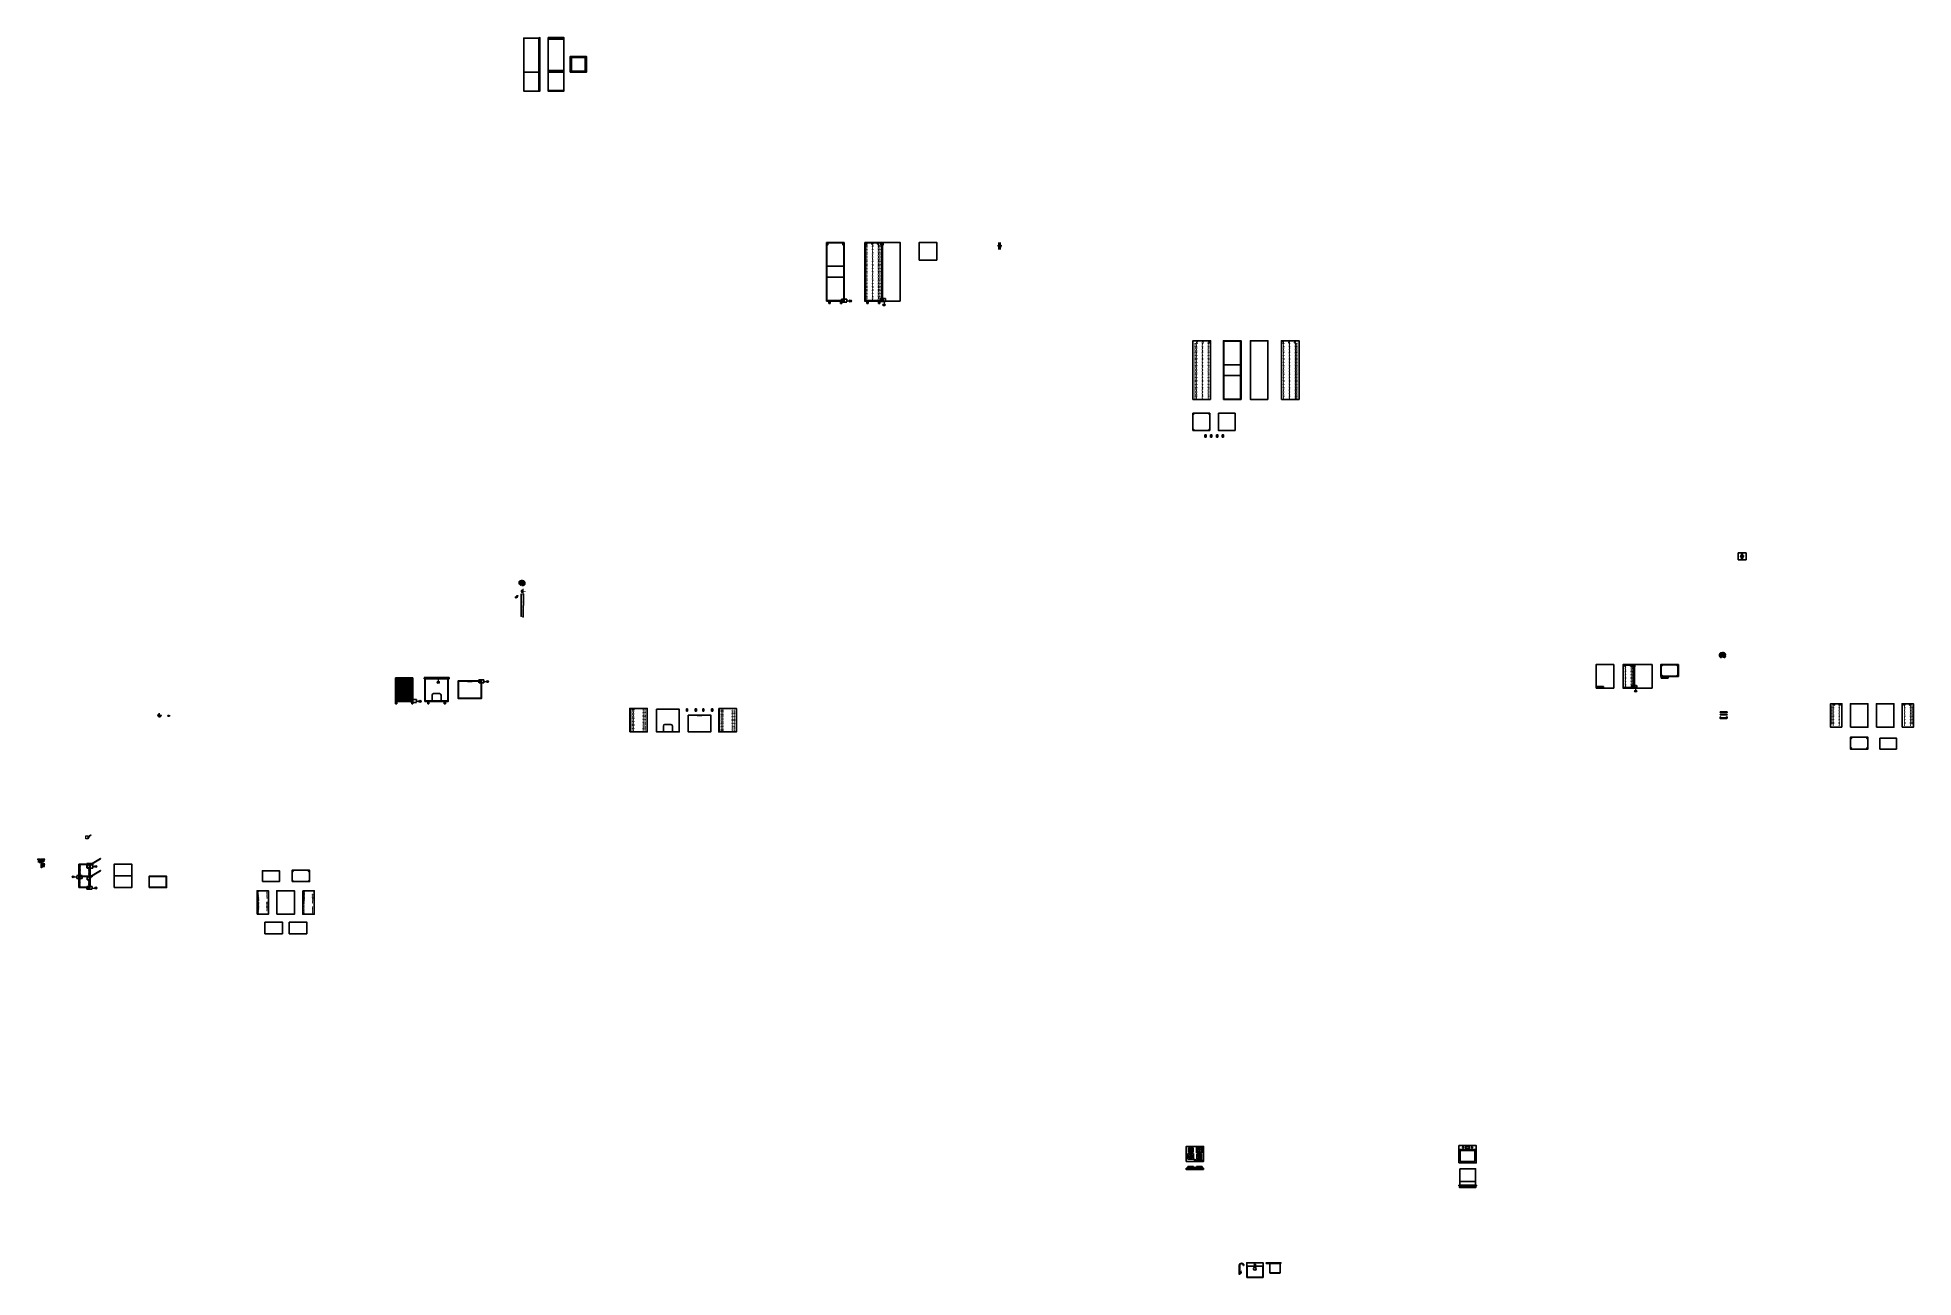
# Model space of a CAD drawing. Header units: millimetres. Extents: x -81 to 6320, y 1460 to 5690.
import ezdxf
from ezdxf.enums import TextEntityAlignment as Align

# ---------------------------------------------------------------- set-up
doc = ezdxf.new("R2010")
doc.units = ezdxf.units.MM
for name, pattern in [('ACAD_ISO02W100', [15, 12, -3]), ('CENTERX2', [4, 2.5, -0.5, 0.5, -0.5]), ('DASHED2', [0.375, 0.25, -0.125])]:
    doc.linetypes.add(name, pattern=pattern)
for name, color, linetype, lineweight in [('A-ANNO-SYMB', 3, 'Continuous', 18), ('A-FURN', 8, 'Continuous', 18), ('meccanismi', 4, 'Continuous', 18), ('viti', 2, 'Continuous', 18)]:
    doc.layers.add(name, color=color, linetype=linetype, lineweight=lineweight)
doc.layers.add('ABACO', color=5, linetype='Continuous')
doc.styles.get("Standard").update_dxf_attribs({"font": 'Arial.ttf'})
pattern_1 = [(45, (441.5808, 2513.2355), (-0.88388348, 0.88388348), [])]
pattern_2 = [(45, (441.58084, 2513.2355), (-0.44194174, 0.44194174), [])]
pattern_3 = [(45, (-31.38479, 2717.83407), (-0.08838835, 0.08838835), [])]

# ---------------------------------------------------------------- blocks, each defined once
blk = doc.blocks.new('mecc1')
for p, q in [((39.6, 324.4), (39.6, 330.3)), ((43.9, 324.4), (39.6, 324.4)), ((39.8, 330.5), (42.7, 330.5)), ((42.9, 330.3), (44.6, 325.8)), ((44.6, 325.8), (44.1, 324.6))]:
    blk.add_line(p, q)
for centre, radius, start, end in [((39.8, 330.3), 0.223, 90, 180), ((42.7, 330.3), 0.223, 20.0419, 90), ((43.9, 324.6), 0.223, 270, 339.2869), ((44.5, 325.8), 0.111, 339.2869, 20.0419)]:
    blk.add_arc(centre, radius, start, end)
blk = doc.blocks.new('anta')
blk.add_lwpolyline([(92.2, 357.5), (91.5, 358.8), (57.2, 338.1), (58, 336.9)], close=True)
blk = doc.blocks.new('buchi vite')
for p, q in [((3441.8, 4619.8), (3442.4, 4619.8)), ((3441.8, 4619.3), (3442.4, 4619.3))]:
    blk.add_line(p, q)
for points in [[(3441.8, 4619.3), (3441.7, 4619.3), (3441.7, 4619.8), (3441.8, 4619.8)], [(3442.4, 4619.8), (3442.5, 4619.8), (3442.5, 4619.3), (3442.4, 4619.3)]]:
    blk.add_open_spline(points, degree=3)
blk = doc.blocks.new('buchi viti2')
for points in [[(3434.7, 4603.5), (3434.7, 4604.4)], [(3435.4, 4604.4), (3435.4, 4603.5)]]:
    blk.add_lwpolyline(points)
for points in [[(3434.7, 4604.4), (3434.7, 4604.7), (3435.4, 4604.7), (3435.4, 4604.4)], [(3434.7, 4603.5), (3434.7, 4603.3), (3435.4, 4603.3), (3435.4, 4603.5)]]:
    blk.add_open_spline(points, degree=3)
blk = doc.blocks.new('6-rob-elev')
at = {"color": 0, "linetype": 'ByBlock'}
for p, q in [((-0.6, -2.5), (-0.8, 18.3)), ((0.9, -2.5), (0.8, 18.3)), ((14.9, 20.1), (13.4, 20.1)), ((15.1, 18.3), (13.6, 18.3)), ((1.6, -11), (1.6, -3)), ((3.4, -4.7), (3.4, -7.4))]:
    blk.add_line(p, q, dxfattribs=at)
for p, q in [((-2, -11.7), (-1.4, -11)), ((-2, -11.7), (2.4, -11.7)), ((-1.4, -3), (-0.6, -2.5)), ((-1.4, -11), (-1.4, -3)), ((-1.4, -11), (1.6, -11)), ((0.9, -2.5), (1.6, -3)), ((2.4, -11.7), (1.6, -11))]:
    blk.add_line(p, q)
blk.add_lwpolyline([(1.6, -7.4), (5.5, -7.4), (5.5, -4.7), (1.6, -4.7)], dxfattribs=at)
blk.add_lwpolyline([(4.5, -0.9), (4.9, -0.9), (4.9, -4.7), (4.5, -4.7)], close=True)
for radius in [7.94, 6.44]:
    blk.add_arc((7.2, 18.3), radius, 0, 180, dxfattribs=at)

msp = doc.modelspace()

# ---------------------------------------------------------------- hatches: boundary and pattern name
h = msp.add_hatch()
h.set_pattern_fill('ANSI31', color=256, scale=10)
h.set_pattern_definition(pattern_1)
h.paths.add_polyline_path([(2671.3, 4991.3), (2611.3, 4991.3), (2611.3, 4791.3), (2671.3, 4791.3)])
edge = h.paths.add_edge_path(flags=16)
edge.add_line((2669.8, 4989.8), (2612.8, 4989.8))
edge.add_line((2669.8, 4791.3), (2669.8, 4989.8))
edge.add_line((2612.8, 4792.8), (2669.8, 4792.8))
edge.add_line((2612.8, 4792.8), (2612.8, 4872.8))
edge.add_line((2612.8, 4989.8), (2612.8, 4792.8))
at = {"linetype": 'ACAD_ISO02W100'}
h = msp.add_hatch(dxfattribs=at)
h.set_pattern_fill('ANSI31', color=256, scale=5)
h.set_pattern_definition(pattern_2)
edge = h.paths.add_edge_path()
edge.add_line((5329, 3550.8), (5329, 3470.8))
edge.add_line((5329.5, 3550.8), (5329.5, 3472.3))
h = msp.add_hatch(dxfattribs=at)
h.set_pattern_fill('ANSI31', color=256, scale=5)
h.set_pattern_definition(pattern_2)
h.paths.add_polyline_path([(5358.6, 3472.3), (5329.5, 3472.3), (5329.5, 3470.8), (5358.6, 3470.8)])
h.paths.add_polyline_path([(5365.3, 3472.3), (5358.6, 3472.3), (5358.6, 3470.8), (5365.3, 3470.8)])
h.paths.add_polyline_path([(5366.8, 3473.3), (5365.3, 3473.3), (5365.3, 3470.8), (5366.8, 3470.8)])
h.paths.add_polyline_path([(5366.8, 3479.6), (5365.3, 3479.6), (5365.3, 3478.3), (5366.8, 3478.3)])
h.paths.add_polyline_path([(5366.8, 3543.3), (5365.3, 3543.3), (5365.3, 3479.6), (5366.8, 3479.6)])
h.paths.add_polyline_path([(5366.8, 3550.8), (5365.3, 3550.8), (5365.3, 3548.3), (5366.8, 3548.3)])
h.paths.add_polyline_path([(5365.3, 3550.8), (5329.5, 3550.8), (5329.5, 3549.3), (5365.3, 3549.3)])
h = msp.add_hatch(dxfattribs=at)
h.set_pattern_fill('ANSI31', color=256, scale=10)
h.set_pattern_definition(pattern_1)
edge = h.paths.add_edge_path()
edge.add_line((1141.7, 3426.8), (1141.7, 3425.3))
edge.add_line((1141.7, 3451.8), (1141.2, 3451.8))
edge.add_line((1141.2, 3505.3), (1141.2, 3425.3))
h = msp.add_hatch(dxfattribs=at)
h.set_pattern_fill('ANSI31', color=256, scale=10)
h.set_pattern_definition(pattern_1)
edge = h.paths.add_edge_path()
edge.add_line((1141.7, 3503.8), (1141.7, 3426.8))
edge.add_line((1141.2, 3505.3), (1141.2, 3425.3))
edge.add_line((1141.7, 3426.8), (1198.7, 3426.8))
edge.add_line((1144.2, 3425.3), (1196.2, 3425.3))
edge.add_line((1141.2, 3425.3), (1200.2, 3425.3))
h = msp.add_hatch(dxfattribs=at)
h.set_pattern_fill('ANSI31', color=256, scale=10)
h.set_pattern_definition(pattern_1)
edge = h.paths.add_edge_path()
edge.add_line((1141.2, 3505.3), (1141.2, 3425.3))
edge.add_line((1141.7, 3503.8), (1141.7, 3505.3))
h = msp.add_hatch(dxfattribs=at)
h.set_pattern_fill('ANSI31', color=256, scale=10)
h.set_pattern_definition(pattern_1)
edge = h.paths.add_edge_path()
edge.add_line((1200.2, 3505.3), (1141.2, 3505.3))
edge.add_line((1141.7, 3503.8), (1141.7, 3505.3))
edge.add_line((1198.7, 3503.8), (1141.7, 3503.8))
edge.add_line((1200.2, 3425.3), (1200.2, 3505.3))
edge.add_line((1198.7, 3426.8), (1198.7, 3503.8))
h = msp.add_hatch(dxfattribs=at)
h.set_pattern_fill('ANSI31', color=256, scale=10)
h.set_pattern_definition(pattern_1)
edge = h.paths.add_edge_path()
edge.add_line((1200.2, 3425.3), (1200.2, 3505.3))
edge.add_line((1198.7, 3426.8), (1198.7, 3425.3))
h = msp.add_hatch()
h.set_pattern_fill('ANSI31', color=256, scale=10)
h.set_pattern_definition(pattern_1)
h.paths.add_polyline_path([(61.3, 2869.1), (61.3, 2791.1), (98.1, 2791.1), (98.1, 2869.1)], flags=16)
h.paths.add_polyline_path([(61.3, 2828.1), (98.1, 2828.1), (98.1, 2829.1), (61.3, 2829.1)], flags=16)
h.paths.add_polyline_path([(99.1, 2821.3), (98.1, 2819.6), (98.1, 2824.1), (98.5, 2824.9), (99.1, 2825.6), (99.1, 2862.3), (98.1, 2860.6), (98.1, 2865.1), (98.5, 2865.9), (99.1, 2866.6), (99.1, 2870.1), (60.8, 2870.1), (60.8, 2790.1), (99.1, 2790.1)])
at = {"layer": 'meccanismi', "linetype": 'ACAD_ISO02W100'}
h = msp.add_hatch(dxfattribs=at)
h.set_pattern_fill('ANSI31', color=256, scale=0.925926)
h.set_pattern_definition([(45, (348.32641, 3218.88585), (-0.08184106, 0.08184106), [])])
edge = h.paths.add_edge_path()
edge.add_line((338.9, 3380), (337.3, 3380))
edge.add_line((337.3, 3380), (337.3, 3377.9))
edge.add_spline(control_points=[(337.3, 3377.9), (337.3, 3377.9), (337.3, 3377.9), (337.3, 3377.9), (337.3, 3377.9), (337.3, 3377.8)], knot_values=[0.022796, 0.022796, 0.022796, 0.022796, 0.028083, 0.028083, 0.036705, 0.036705, 0.036705, 0.036705], degree=3, periodic=0)
edge.add_line((337.3, 3377.8), (337.3, 3377.7))
edge.add_line((337.3, 3377.7), (337.5, 3377.7))
edge.add_spline(control_points=[(337.5, 3377.7), (337.5, 3377.7), (337.5, 3377.7), (337.5, 3377.7)], knot_values=[0.009552, 0.009552, 0.009552, 0.009552, 0.010556, 0.010556, 0.010556, 0.010556], degree=3, periodic=0)
edge.add_line((337.5, 3377.7), (337.5, 3377.7))
edge.add_line((337.5, 3377.7), (337.7, 3377.7))
edge.add_spline(control_points=[(337.7, 3377.7), (337.7, 3377.7), (337.7, 3377.7), (337.7, 3377.7)], knot_values=[0.009552, 0.009552, 0.009552, 0.009552, 0.010556, 0.010556, 0.010556, 0.010556], degree=3, periodic=0)
edge.add_line((337.7, 3377.7), (337.7, 3377.7))
edge.add_line((337.7, 3377.7), (338.1, 3377.7))
edge.add_spline(control_points=[(338.1, 3377.7), (338.1, 3377.7), (338.1, 3377.7), (338.1, 3377.7)], knot_values=[0.009552, 0.009552, 0.009552, 0.009552, 0.010556, 0.010556, 0.010556, 0.010556], degree=3, periodic=0)
edge.add_line((338.2, 3377.7), (338.2, 3377.7))
edge.add_line((338.2, 3377.7), (338.4, 3377.7))
edge.add_line((338.4, 3377.7), (338.4, 3377.3))
edge.add_line((338.4, 3377.3), (338.2, 3377.3))
edge.add_spline(control_points=[(338.2, 3377.3), (338.2, 3377.3), (338.2, 3377.3), (338.2, 3377.3)], knot_values=[0.007332, 0.007332, 0.007332, 0.007332, 0.012668, 0.012668, 0.012668, 0.012668], degree=3, periodic=0)
edge.add_spline(control_points=[(338.2, 3377.3), (338.2, 3377.3), (338.2, 3377.3), (338.2, 3377.3)], knot_values=[0.012668, 0.012668, 0.012668, 0.012668, 0.02, 0.02, 0.02, 0.02], degree=3, periodic=0)
edge.add_line((338.2, 3377.3), (338.1, 3377.3))
edge.add_spline(control_points=[(338.1, 3377.3), (338.1, 3377.3), (338.1, 3377.3), (338.1, 3377.3)], knot_values=[0.004041, 0.004041, 0.004041, 0.004041, 0.015959, 0.015959, 0.015959, 0.015959], degree=3, periodic=0)
edge.add_spline(control_points=[(338.1, 3377.3), (338.1, 3377.3), (338.1, 3377.3), (338.1, 3377.3)], knot_values=[0.015959, 0.015959, 0.015959, 0.015959, 0.02, 0.02, 0.02, 0.02], degree=3, periodic=0)
edge.add_line((338.1, 3377.3), (338, 3377.3))
edge.add_spline(control_points=[(338, 3377.3), (338, 3377.3), (338, 3377.3), (338, 3377.3)], knot_values=[0.004041, 0.004041, 0.004041, 0.004041, 0.015959, 0.015959, 0.015959, 0.015959], degree=3, periodic=0)
edge.add_spline(control_points=[(338, 3377.3), (338, 3377.3), (338, 3377.3), (338, 3377.3)], knot_values=[0.015959, 0.015959, 0.015959, 0.015959, 0.02, 0.02, 0.02, 0.02], degree=3, periodic=0)
edge.add_line((338, 3377.3), (337.8, 3377.3))
edge.add_spline(control_points=[(337.8, 3377.3), (337.8, 3377.3), (337.8, 3377.3), (337.8, 3377.3)], knot_values=[0.007332, 0.007332, 0.007332, 0.007332, 0.012668, 0.012668, 0.012668, 0.012668], degree=3, periodic=0)
edge.add_spline(control_points=[(337.8, 3377.3), (337.8, 3377.3), (337.8, 3377.3), (337.8, 3377.3)], knot_values=[0.012668, 0.012668, 0.012668, 0.012668, 0.02, 0.02, 0.02, 0.02], degree=3, periodic=0)
edge.add_line((337.8, 3377.3), (337.7, 3377.3))
edge.add_spline(control_points=[(337.7, 3377.3), (337.7, 3377.3), (337.7, 3377.3), (337.7, 3377.3)], knot_values=[0.005928, 0.005928, 0.005928, 0.005928, 0.014072, 0.014072, 0.014072, 0.014072], degree=3, periodic=0)
edge.add_spline(control_points=[(337.7, 3377.3), (337.7, 3377.3), (337.7, 3377.3), (337.7, 3377.3)], knot_values=[0.014072, 0.014072, 0.014072, 0.014072, 0.02, 0.02, 0.02, 0.02], degree=3, periodic=0)
edge.add_line((337.7, 3377.3), (337.6, 3377.3))
edge.add_line((337.6, 3377.3), (337.3, 3377.3))
edge.add_spline(control_points=[(337.3, 3377.3), (337.3, 3377.3), (337.3, 3377.3), (337.3, 3377.2), (337.3, 3377.2), (337.3, 3377.2), (337.3, 3377.2), (337.3, 3377.2)], knot_values=[0, 0, 0, 0, 0.015709, 0.015709, 0.031419, 0.031419, 0.036705, 0.036705, 0.036705, 0.036705], degree=3, periodic=0)
edge.add_spline(control_points=[(337.1, 3377.3), (337.1, 3377.3), (337.1, 3377.3), (337.1, 3377.3), (337.1, 3377.3), (337.2, 3377.2), (337.2, 3377.2), (337.2, 3377.2), (337.2, 3377.2), (337.2, 3377.2), (337.2, 3377.2), (337.2, 3377.2), (337.2, 3377.2), (337.3, 3377.2)], knot_values=[0.036705, 0.036705, 0.036705, 0.036705, 0.071773, 0.071773, 0.117226, 0.117226, 0.148624, 0.148624, 0.180023, 0.180023, 0.195732, 0.195732, 0.206155, 0.206155, 0.206155, 0.206155], degree=3, periodic=0)
edge.add_line((337.3, 3377.2), (337.3, 3376.4))
edge.add_line((337.3, 3376.4), (338.9, 3376.4))
edge.add_line((338.9, 3376.4), (338.9, 3380))
edge = h.paths.add_edge_path()
edge.add_spline(control_points=[(337.3, 3377.2), (337.2, 3377.2), (337.2, 3377.2), (337.2, 3377.2), (337.2, 3377.2), (337.2, 3377.2), (337.2, 3377.2), (337.2, 3377.2), (337.2, 3377.2), (337.1, 3377.3), (337.1, 3377.3), (337.1, 3377.3), (337.1, 3377.3), (337.1, 3377.3)], knot_values=[0.036705, 0.036705, 0.036705, 0.036705, 0.047128, 0.047128, 0.062837, 0.062837, 0.094236, 0.094236, 0.125635, 0.125635, 0.171088, 0.171088, 0.206155, 0.206155, 0.206155, 0.206155], degree=3, periodic=0)
edge.add_line((337.1, 3377.3), (336.1, 3377.3))
edge.add_spline(control_points=[(336.1, 3377.3), (336.1, 3377.3), (336.1, 3377.3), (336.1, 3377.3), (336.1, 3377.3), (336, 3377.3), (336, 3377.2), (336, 3377.2), (336, 3377.2), (336, 3377.2), (336, 3377.2), (336, 3377.2), (335.9, 3377.2), (335.9, 3377.2), (335.9, 3377.2), (335.9, 3377.3), (335.9, 3377.3), (335.9, 3377.3), (335.9, 3377.3), (335.9, 3377.3)], knot_values=[0, 0, 0, 0, 0.037566, 0.037566, 0.075132, 0.075132, 0.115137, 0.115137, 0.138567, 0.138567, 0.156906, 0.156906, 0.175245, 0.175245, 0.188849, 0.188849, 0.202453, 0.202453, 0.206155, 0.206155, 0.206155, 0.206155], degree=3, periodic=0)
edge.add_line((335.9, 3377.3), (335.9, 3377.3))
edge.add_line((335.9, 3377.3), (335, 3377.3))
edge.add_line((335, 3377.3), (335, 3378.1))
edge.add_line((335, 3378.1), (334.3, 3378.1))
edge.add_line((334.3, 3378.1), (334.3, 3376.4))
edge.add_line((334.3, 3376.4), (337.3, 3376.4))
edge.add_line((337.3, 3376.4), (337.3, 3377.2))
edge = h.paths.add_edge_path(flags=17)
edge.add_line((337.3, 3378), (337.3, 3378.1))
edge.add_line((337.3, 3378.1), (336, 3378.1))
edge.add_line((336, 3378.1), (336, 3377.9))
edge.add_spline(control_points=[(336, 3377.9), (336, 3377.9), (336, 3377.9), (336, 3377.9), (336, 3377.9), (336, 3377.8), (336, 3377.8), (336.1, 3377.8), (336.1, 3377.8), (336.1, 3377.8), (336.1, 3377.8), (336.1, 3377.8)], knot_values=[0, 0, 0, 0, 0.003633, 0.003633, 0.027063, 0.027063, 0.067069, 0.067069, 0.104635, 0.104635, 0.1422, 0.1422, 0.1422, 0.1422], degree=3, periodic=0)
edge.add_line((336.1, 3377.8), (337.1, 3377.8))
edge.add_spline(control_points=[(337.1, 3377.8), (337.1, 3377.8), (337.1, 3377.8), (337.1, 3377.8), (337.1, 3377.8), (337.2, 3377.8), (337.2, 3377.8), (337.2, 3377.9), (337.2, 3377.9), (337.2, 3377.9), (337.2, 3377.9), (337.2, 3377.9), (337.2, 3377.9), (337.3, 3377.9)], knot_values=[0.036705, 0.036705, 0.036705, 0.036705, 0.071773, 0.071773, 0.117226, 0.117226, 0.148624, 0.148624, 0.180023, 0.180023, 0.195732, 0.195732, 0.206155, 0.206155, 0.206155, 0.206155], degree=3, periodic=0)
edge.add_line((337.3, 3377.9), (337.3, 3378))
h = msp.add_hatch(dxfattribs=at)
h.set_pattern_fill('ANSI31', color=256, scale=0.9831)
h.set_pattern_definition([(45, (358.34851, 3207.68411), (-0.08689458, 0.08689458), [])])
h.paths.add_polyline_path([(364, 3376.7), (364, 3375), (367.7, 3375), (367.7, 3375.5), (366.5, 3375.5), (366.5, 3376.2), (367.7, 3376.2), (367.7, 3376.7)])
h.paths.add_polyline_path([(367.7, 3374.9), (369.5, 3374.9), (369.5, 3378), (367.7, 3378), (367.7, 3376.2), (368.8, 3376.2), (368.8, 3375.5), (367.7, 3375.5), (367.7, 3375)])
h = msp.add_hatch(dxfattribs=at)
h.set_pattern_fill('ANSI31', color=256)
h.set_pattern_definition([(45, (32.54337, 2809.30155), (-0.08838835, 0.08838835), [])])
h.paths.add_polyline_path([(-73.1, 2886.9), (-73.5, 2886.9), (-79.9, 2886.9), (-79.9, 2884.1), (-73.3, 2884.1), (-73.1, 2884.1)])
h.paths.add_polyline_path([(-71.3, 2878, 0.507256), (-71.6, 2877.4), (-73.1, 2877.4), (-73.1, 2873.9), (-71.3, 2873.9)])
at = {"layer": 'meccanismi'}
h = msp.add_hatch(dxfattribs=at)
h.set_pattern_fill('ANSI31', color=256, scale=0.076, angle=180)
h.set_pattern_definition([(225, (1813.89868, -17.977), (0.170624866, -0.170624866), [])])
h.paths.add_polyline_path([(-71.3, 2886.9), (-71.3, 2884.9), (-73.1, 2884.9), (-73.1, 2886.9)])
h.paths.add_polyline_path([(-71.3, 2887.1), (-71.3, 2886.9), (-73.1, 2886.9), (-73.5, 2886.9), (-73.5, 2887.1)])
at = {"layer": 'meccanismi', "linetype": 'ACAD_ISO02W100'}
h = msp.add_hatch(dxfattribs=at)
h.set_pattern_fill('ANSI31', color=256)
h.set_pattern_definition(pattern_3)
h.paths.add_polyline_path([(-66.5, 2886.9), (-55.2, 2886.9), (-55.2, 2885), (-66.5, 2885)])
edge = h.paths.add_edge_path()
edge.add_line((-68.2, 2886.9), (-66.5, 2886.9))
edge.add_line((-66.5, 2886.9), (-66.5, 2885))
edge.add_line((-66.5, 2885), (-66.5, 2883.4))
edge.add_line((-66.5, 2883.4), (-67.4, 2883.4))
edge.add_line((-67.4, 2883.4), (-67.4, 2882.9))
edge.add_line((-67.4, 2882.9), (-66.5, 2882.9))
edge.add_spline(control_points=[(-66.2, 2882.8), (-66.3, 2882.8), (-66.5, 2882.8), (-66.5, 2882.9)], knot_values=[0.000042, 0.000042, 0.000042, 0.000042, 0.246236, 0.246236, 0.246236, 0.246236], degree=3, periodic=0)
edge.add_line((-66.5, 2882.9), (-66.5, 2881))
edge.add_line((-66.5, 2881), (-67.4, 2881))
edge.add_line((-67.4, 2881), (-67.4, 2880.5))
edge.add_line((-67.4, 2880.5), (-66.5, 2880.5))
edge.add_spline(control_points=[(-66.2, 2880.4), (-66.3, 2880.4), (-66.5, 2880.4), (-66.5, 2880.5)], knot_values=[0.000042, 0.000042, 0.000042, 0.000042, 0.246236, 0.246236, 0.246236, 0.246236], degree=3, periodic=0)
edge.add_line((-66.5, 2880.5), (-66.5, 2878.6))
edge.add_line((-66.5, 2878.6), (-67.4, 2878.6))
edge.add_line((-67.4, 2878.6), (-67.4, 2878.1))
edge.add_line((-67.4, 2878.1), (-66.5, 2878.1))
edge.add_spline(control_points=[(-66.2, 2878), (-66.3, 2878), (-66.5, 2878), (-66.5, 2878.1)], knot_values=[0.000042, 0.000042, 0.000042, 0.000042, 0.246236, 0.246236, 0.246236, 0.246236], degree=3, periodic=0)
edge.add_line((-66.5, 2878.1), (-66.5, 2873.9))
edge.add_line((-66.5, 2873.9), (-68.2, 2873.9))
edge.add_line((-68.2, 2873.9), (-68.2, 2886.9))
h = msp.add_hatch(dxfattribs=at)
h.set_pattern_fill('ANSI31', color=256)
h.set_pattern_definition(pattern_3)
h.paths.add_polyline_path([(-66.5, 2871), (-55.2, 2871), (-55.2, 2869.1), (-66.5, 2869.1)])
edge = h.paths.add_edge_path()
edge.add_line((-68.2, 2871), (-66.5, 2871))
edge.add_line((-66.5, 2871), (-66.5, 2869.1))
edge.add_line((-66.5, 2869.1), (-66.5, 2867.5))
edge.add_line((-66.5, 2867.5), (-67.4, 2867.5))
edge.add_line((-67.4, 2867.5), (-67.4, 2867))
edge.add_line((-67.4, 2867), (-66.5, 2867))
edge.add_spline(control_points=[(-66.2, 2866.9), (-66.3, 2866.9), (-66.5, 2866.9), (-66.5, 2867)], knot_values=[0.000042, 0.000042, 0.000042, 0.000042, 0.246236, 0.246236, 0.246236, 0.246236], degree=3, periodic=0)
edge.add_line((-66.5, 2867), (-66.5, 2865.1))
edge.add_line((-66.5, 2865.1), (-67.4, 2865.1))
edge.add_line((-67.4, 2865.1), (-67.4, 2864.6))
edge.add_line((-67.4, 2864.6), (-66.5, 2864.6))
edge.add_spline(control_points=[(-66.2, 2864.5), (-66.3, 2864.5), (-66.5, 2864.5), (-66.5, 2864.6)], knot_values=[0.000042, 0.000042, 0.000042, 0.000042, 0.246236, 0.246236, 0.246236, 0.246236], degree=3, periodic=0)
edge.add_line((-66.5, 2864.6), (-66.5, 2862.7))
edge.add_line((-66.5, 2862.7), (-67.4, 2862.7))
edge.add_line((-67.4, 2862.7), (-67.4, 2862.2))
edge.add_line((-67.4, 2862.2), (-66.5, 2862.2))
edge.add_spline(control_points=[(-66.2, 2862.1), (-66.3, 2862.1), (-66.5, 2862.1), (-66.5, 2862.2)], knot_values=[0.000042, 0.000042, 0.000042, 0.000042, 0.246236, 0.246236, 0.246236, 0.246236], degree=3, periodic=0)
edge.add_line((-66.5, 2862.2), (-66.5, 2861.5))
edge.add_line((-66.5, 2861.5), (-66.5, 2858))
edge.add_line((-66.5, 2858), (-68.2, 2858))
edge.add_line((-68.2, 2858), (-68.2, 2871))

# ---------------------------------------------------------------- linework, layer by layer
for p, q in [((1633.4, 5688.4), (1578.2, 5688.4)), ((1629.4, 5688.4), (1629.4, 5568.7)), ((1633.4, 5688.4), (1633.4, 5690.5)), ((1715.4, 5684.9), (1661.4, 5684.9)), ((1578.2, 5572.2), (1633.4, 5572.2)), ((1578.2, 5507.8), (1578.2, 5568.7)), ((1629.4, 5507.8), (1629.4, 5572.2)), ((1629.4, 5568.7), (1629.4, 5507.8)), ((1715.4, 5578.2), (1661.4, 5578.2)), ((1715.4, 5572.3), (1661.4, 5572.3)), ((1715.4, 5572.3), (1715.4, 5578.2)), ((1715.4, 5572.9), (1715.4, 5574)), ((1715.4, 5507.9), (1715.4, 5572.3)), ((1661.4, 5507.8), (1661.4, 5509.5)), ((1661.4, 5509.5), (1715.4, 5509.5)), ((1715.4, 5507.9), (1715.4, 5514.4)), ((3199.3, 4991.3), (3199.3, 4981.9)), ((3199.3, 4976.7), (3199.3, 4967.3)), ((3203.4, 4979.8), (3203.4, 4991.3)), ((3203.4, 4978.5), (3203.4, 4967.3)), ((5732.6, 3922.7), (5732.6, 3932.1)), ((5732.6, 3932.1), (5732.6, 3922.7)), ((5732.6, 3917.5), (5732.6, 3908.1)), ((5736.7, 3920.7), (5736.7, 3932.1)), ((5736.7, 3919.8), (5736.7, 3908.1)), ((5366.8, 3550.8), (5329, 3550.8)), ((5329, 3550.8), (5329, 3470.8)), ((5329.5, 3549.3), (5329.5, 3550.8)), ((5329.5, 3550.8), (5329.5, 3472.3)), ((5360.5, 3549.3), (5361.5, 3549.3)), ((5360.5, 3548.3), (5364.5, 3548.3)), ((5365.3, 3549.3), (5365.3, 3550.8)), ((5365.3, 3550.8), (5365.3, 3470.8)), ((5366.8, 3470.8), (5366.8, 3550.8)), ((5459.1, 3549.3), (5459.1, 3550.8)), ((5516.1, 3550.3), (5459.1, 3550.3)), ((5459.1, 3549.3), (5459.1, 3513.5)), ((5516.1, 3549.3), (5516.1, 3550.8)), ((5516.1, 3513.5), (5516.1, 3549.3)), ((1141.2, 3505.3), (1141.2, 3425.3)), ((1200.2, 3505.3), (1141.2, 3505.3)), ((1141.7, 3503.8), (1141.7, 3505.3)), ((1141.7, 3503.8), (1141.7, 3426.8)), ((1198.7, 3503.8), (1141.7, 3503.8)), ((1198.7, 3503.8), (1198.7, 3505.3)), ((1198.7, 3426.8), (1198.7, 3503.8)), ((1200.2, 3425.3), (1200.2, 3505.3)), ((1242.3, 3503.8), (1242.3, 3505.3)), ((1280.8, 3505.3), (1265.8, 3505.3)), ((1319.3, 3503.8), (1319.3, 3505.3)), ((1355.8, 3493.8), (1355.8, 3495.3)), ((1432.8, 3494.8), (1355.8, 3494.8)), ((1355.8, 3493.8), (1355.8, 3436.8)), ((1432.8, 3493.8), (1432.8, 3495.3)), ((1432.8, 3436.5), (1432.8, 3493.8)), ((5240.6, 3473.8), (5240.6, 3475.8)), ((5240.8, 3473.8), (5240.8, 3475.8)), ((5241, 3475.8), (5241, 3473.8)), ((5241.2, 3473.8), (5241.2, 3475.8)), ((5241.2, 3473.8), (5241.2, 3475.8)), ((5241.4, 3473.8), (5241.4, 3475.8)), ((5241.4, 3473.8), (5241.4, 3475.8)), ((5241.6, 3473.8), (5241.6, 3475.8)), ((5259.6, 3473.8), (5259.6, 3475.8)), ((5259.8, 3473.8), (5259.8, 3475.8)), ((5259.8, 3473.8), (5259.8, 3475.8)), ((5260, 3473.8), (5260, 3475.8)), ((5260, 3473.8), (5260, 3475.8)), ((5260.2, 3475.8), (5260.2, 3473.8)), ((5260.4, 3473.8), (5260.4, 3475.8)), ((5260.6, 3473.8), (5260.6, 3475.8)), ((5329, 3470.8), (5366.8, 3470.8)), ((5329.5, 3472.3), (5329.5, 3470.8)), ((5459.1, 3513.5), (5459.1, 3512)), ((5459.1, 3510.5), (5459.1, 3505.5)), ((5461.1, 3510.5), (5459.1, 3510.5)), ((5460.1, 3504.5), (5482.1, 3504.5)), ((5461.1, 3507.5), (5461.1, 3510.5)), ((5480.1, 3506.5), (5462.1, 3506.5)), ((5483.1, 3510.5), (5481.1, 3510.5)), ((5481.1, 3510.5), (5481.1, 3507.5)), ((5483.1, 3505.5), (5483.1, 3510.5)), ((5516.1, 3513.5), (5516.1, 3512)), ((1141.7, 3451.8), (1141.2, 3451.8)), ((1141.2, 3425.3), (1200.2, 3425.3)), ((1141.2, 3425.3), (1141.2, 3417.3)), ((1141.2, 3417.3), (1145.2, 3417.3)), ((1141.7, 3426.8), (1198.7, 3426.8)), ((1141.7, 3426.8), (1141.7, 3425.3)), ((1144.2, 3425.3), (1196.2, 3425.3)), ((1145.2, 3417.3), (1145.2, 3425.3)), ((1196.2, 3417.3), (1196.2, 3425.3)), ((1200.2, 3417.3), (1196.2, 3417.3)), ((1198.7, 3426.8), (1198.7, 3425.3)), ((1200.2, 3425.3), (1200.2, 3417.3)), ((1242.3, 3426.8), (1242.3, 3425.3)), ((1250.8, 3425.3), (1250.8, 3417.3)), ((1250.8, 3417.3), (1254.8, 3417.3)), ((1254.8, 3417.3), (1254.8, 3425.3)), ((1254.8, 3425.3), (1306.8, 3425.3)), ((1265.4, 3426.8), (1265.4, 3446.8)), ((1270.4, 3451.8), (1280.8, 3451.8)), ((1291.2, 3451.8), (1280.8, 3451.8)), ((1296.2, 3426.8), (1296.2, 3446.8)), ((1306.8, 3417.3), (1306.8, 3425.3)), ((1310.8, 3417.3), (1306.8, 3417.3)), ((1310.8, 3425.3), (1310.8, 3417.3)), ((1319.3, 3426.8), (1319.3, 3425.3)), ((1354.3, 3436.9), (1354.3, 3435.6)), ((1354.5, 3436.9), (1354.5, 3435.6)), ((1355.5, 3437.2), (1354.6, 3437.2)), ((1355.4, 3437), (1354.6, 3437)), ((1354.6, 3435.5), (1355.6, 3435.5)), ((1354.6, 3435.3), (1355.8, 3435.3)), ((1355.6, 3436.7), (1355.4, 3437)), ((1355.8, 3436.5), (1355.6, 3437.2)), ((1355.6, 3435.5), (1355.6, 3436.7)), ((1355.8, 3436.8), (1355.8, 3435.3)), ((1355.8, 3436.5), (1355.8, 3435.3)), ((1355.8, 3436.5), (1432.8, 3436.5)), ((1432.8, 3436.5), (1433.1, 3437.2)), ((1432.8, 3436.5), (1432.8, 3435.3)), ((1434, 3435.3), (1432.8, 3435.3)), ((1433, 3436.7), (1433.2, 3437)), ((1433, 3435.5), (1433, 3436.7)), ((1434, 3435.5), (1433, 3435.5)), ((1433.1, 3437.2), (1434, 3437.2)), ((1433.2, 3437), (1434, 3437)), ((1434.1, 3436.9), (1434.1, 3435.6)), ((1434.3, 3436.9), (1434.3, 3435.6)), ((334.3, 3378.1), (337.3, 3378.1)), ((337.3, 3376.4), (334.3, 3376.4)), ((337.3, 3376.4), (338.9, 3376.4)), ((338.9, 3376.4), (337.3, 3376.4)), ((338.9, 3376.4), (338.9, 3380)), ((364, 3376.7), (367.7, 3376.7)), ((367.7, 3375), (364, 3375)), ((369.5, 3374.9), (367.7, 3374.9)), ((369.5, 3374.9), (369.5, 3378)), ((5659.8, 3381.2), (5659.8, 3379.2)), ((5659.8, 3372.8), (5659.8, 3367.8)), ((5659.8, 3372.8), (5661.8, 3372.8)), ((5660, 3379.2), (5660, 3381.2)), ((5660.2, 3379.2), (5660.2, 3381.2)), ((5660.2, 3379.2), (5660.2, 3381.2)), ((5660.4, 3381.2), (5660.4, 3379.2)), ((5660.6, 3379.2), (5660.6, 3381.2)), ((5660.8, 3379.2), (5660.8, 3381.2)), ((5660.8, 3366.8), (5682.8, 3366.8)), ((5661.8, 3387.3), (5661.8, 3389.3)), ((5661.8, 3369.8), (5661.8, 3372.8)), ((5662, 3387.3), (5662, 3389.3)), ((5662.2, 3389.3), (5662.2, 3387.3)), ((5662.4, 3387.3), (5662.4, 3389.3)), ((5662.4, 3387.3), (5662.4, 3389.3)), ((5662.6, 3387.3), (5662.6, 3389.3)), ((5662.6, 3387.3), (5662.6, 3389.3)), ((5662.8, 3387.3), (5662.8, 3389.3)), ((5680.8, 3368.8), (5662.8, 3368.8)), ((5680.8, 3387.3), (5680.8, 3389.3)), ((5681, 3387.3), (5681, 3389.3)), ((5681, 3387.3), (5681, 3389.3)), ((5681.2, 3387.3), (5681.2, 3389.3)), ((5681.2, 3387.3), (5681.2, 3389.3)), ((5681.4, 3389.3), (5681.4, 3387.3)), ((5681.6, 3387.3), (5681.6, 3389.3)), ((5681.8, 3387.3), (5681.8, 3389.3)), ((5681.8, 3372.8), (5681.8, 3369.8)), ((5681.8, 3372.8), (5683.8, 3372.8)), ((5682.8, 3379.2), (5682.8, 3381.2)), ((5683, 3379.2), (5683, 3381.2)), ((5683, 3379.2), (5683, 3381.2)), ((5683.2, 3379.2), (5683.2, 3381.2)), ((5683.2, 3379.2), (5683.2, 3381.2)), ((5683.4, 3381.2), (5683.4, 3379.2)), ((5683.6, 3379.2), (5683.6, 3381.2)), ((5683.8, 3379.2), (5683.8, 3381.2)), ((5683.8, 3367.8), (5683.8, 3372.8)), ((-77.6, 2884.1), (-73.1, 2884.1)), ((-73.5, 2884.1), (-73.5, 2878)), ((-73.1, 2873.9), (-73.1, 2886.9)), ((-73.1, 2877.4), (-73.1, 2884.1)), ((-72.2, 2886.1), (-72.2, 2887.7)), ((-70.9, 2886.9), (-71.3, 2886.9)), ((-71.3, 2886.9), (-71.3, 2873.9)), ((-71.3, 2877.9), (-71.3, 2883.5)), ((-71.2, 2883.6), (-70.8, 2883.6)), ((-71.2, 2883.6), (-70.8, 2883.6)), ((-71, 2883.4), (-71.1, 2883.4)), ((-71.1, 2878.1), (-71.1, 2883.4)), ((-70.9, 2883), (-70.9, 2883.4)), ((-70.8, 2882.9), (-70.7, 2882.9)), ((-70.7, 2882.9), (-70.8, 2882.9)), ((-70.7, 2883), (-70.7, 2883.5)), ((-68.2, 2873.9), (-68.2, 2886.9)), ((-66.5, 2886.9), (-68.2, 2886.9)), ((-66.5, 2886.9), (-55.2, 2886.9)), ((-66.5, 2884.1), (-66.2, 2884.1)), ((-66.5, 2884.1), (-66.2, 2884.1)), ((-66.2, 2884.1), (-66.2, 2878)), ((-65.9, 2877.4), (-65.9, 2884.1)), ((-65.6, 2884.1), (-65.6, 2878)), ((-59.6, 2885), (-59.6, 2884.1)), ((-59.3, 2884.1), (-59.3, 2877.4)), ((-79.9, 2877.4), (-73.3, 2877.4)), ((-77.6, 2877.4), (-73.1, 2877.4)), ((-73.5, 2878), (-73.5, 2877.4)), ((-71.2, 2877.8), (-70.8, 2877.8)), ((-71, 2878.1), (-71.1, 2878.1)), ((-70.9, 2878.5), (-70.9, 2878.1)), ((-70.8, 2878.6), (-70.7, 2878.6)), ((-70.7, 2878.6), (-70.8, 2878.6)), ((-70.7, 2878.5), (-70.7, 2877.9)), ((-68.2, 2858), (-68.2, 2871)), ((-68.2, 2871), (-55.2, 2871)), ((-66.2, 2877.4), (-66.5, 2877.4)), ((-66.5, 2858), (-66.5, 2871)), ((-66.5, 2868.2), (-66.2, 2868.2)), ((-66.5, 2861.5), (-66.5, 2868.2)), ((-66.5, 2868.2), (-66.2, 2868.2)), ((-66.5, 2867), (-66.5, 2867.5)), ((-66.5, 2864.6), (-66.5, 2865.1)), ((-66.5, 2861.5), (-66.2, 2861.5)), ((-66.2, 2861.5), (-66.5, 2861.5)), ((-66.2, 2878), (-66.2, 2877.4)), ((-66.2, 2868.2), (-66.2, 2862.1)), ((-66.2, 2862.1), (-66.2, 2861.5)), ((-66.1, 2867.6), (-66, 2867.6)), ((-59.3, 2877.4), (-65.9, 2877.4)), ((-65.8, 2867.7), (-59.6, 2867.7)), ((-65.8, 2861.9), (-59.6, 2861.9)), ((-65.6, 2878), (-65.6, 2877.4)), ((-62.6, 2866.8), (-62.6, 2865.9)), ((-62.6, 2862.9), (-62.6, 2863.7)), ((-62.4, 2866.6), (-62.4, 2866)), ((-62.4, 2863), (-62.4, 2863.6)), ((-61.3, 2866.6), (-61.3, 2866)), ((-61.3, 2863), (-61.3, 2863.6)), ((-61.2, 2866.8), (-61.2, 2865.9)), ((-61.2, 2862.9), (-61.2, 2863.7)), ((60.8, 2870.1), (60.8, 2790.1)), ((99.1, 2870.1), (60.8, 2870.1)), ((61.3, 2869.1), (61.3, 2870.1)), ((61.3, 2825.8), (62.3, 2825.8)), ((62.3, 2825.8), (62.3, 2827.1)), ((62.3, 2827.1), (64.3, 2827.1)), ((64.3, 2827.1), (64.3, 2828.1)), ((101.3, 2866.2), (96.5, 2857.8)), ((101.3, 2825.2), (96.5, 2816.8)), ((96.6, 2861.8), (98.5, 2865.9)), ((96.6, 2820.8), (98.5, 2824.9)), ((100.5, 2866.7), (97.2, 2859.6)), ((100.5, 2825.7), (97.2, 2818.6)), ((98.1, 2869.1), (98.1, 2870.1)), ((98.5, 2865.9), (99.8, 2867.4)), ((98.5, 2824.9), (99.8, 2826.4)), ((99.1, 2866.6), (99.1, 2870.1)), ((99.1, 2825.6), (99.1, 2862.3)), ((99.1, 2790.1), (99.1, 2821.3)), ((99.9, 2867.5), (100.3, 2867.5)), ((99.9, 2826.5), (100.3, 2826.5)), ((100, 2824.4), (99.9, 2824.4)), ((100.3, 2867.5), (106.4, 2871.2)), ((100.3, 2826.5), (106.4, 2830.2)), ((100.6, 2867.2), (100.5, 2867.4)), ((100.6, 2866.9), (100.5, 2866.7)), ((100.6, 2826.2), (100.5, 2826.4)), ((100.6, 2825.9), (100.5, 2825.7)), ((100.6, 2867.2), (100.6, 2867.1)), ((100.6, 2867.1), (100.6, 2867)), ((100.6, 2867), (100.6, 2866.9)), ((100.6, 2826.2), (100.6, 2826.1)), ((100.6, 2826.1), (100.6, 2826)), ((100.6, 2826), (100.6, 2825.9)), ((100.8, 2867.3), (100.7, 2867.5)), ((100.8, 2826.3), (100.7, 2826.5)), ((105.4, 2870), (100.8, 2867.3)), ((105.4, 2829), (100.8, 2826.3)), ((101.7, 2866.7), (102.1, 2867.1)), ((101.7, 2825.7), (102.1, 2826.1)), ((102.1, 2867.1), (103.2, 2867.9)), ((102.1, 2826.1), (103.2, 2826.9)), ((103.2, 2867.9), (106.4, 2870.4)), ((103.2, 2826.9), (106.4, 2829.4)), ((105.6, 2870.1), (105.4, 2870)), ((105.6, 2829.1), (105.4, 2829)), ((106.5, 2870.6), (105.6, 2870.1)), ((105.6, 2870.1), (105.6, 2870.1)), ((106.5, 2829.6), (105.6, 2829.1)), ((105.6, 2829.1), (105.6, 2829.1)), ((106.4, 2871.2), (106.4, 2871.2)), ((106.4, 2870.4), (106.5, 2870.6)), ((106.4, 2830.2), (106.4, 2830.2)), ((106.4, 2829.4), (106.5, 2829.6)), ((180.9, 2830.1), (240.9, 2830.1)), ((300.7, 2827.9), (300.7, 2828.9)), ((358.7, 2827.9), (358.7, 2828.9)), ((60.8, 2790.1), (99.1, 2790.1)), ((61.3, 2791.1), (61.3, 2790.1)), ((97.1, 2790.6), (98.6, 2790.6)), ((98.1, 2791.1), (98.1, 2790.1)), ((300.7, 2791.1), (300.7, 2790.1)), ((358.7, 2791.1), (358.7, 2790.1)), ((3838.8, 1906.8), (3853.8, 1906.8)), ((3838.8, 1906.8), (3838.8, 1889.8)), ((3838.8, 1855.8), (3838.8, 1872.8)), ((3844.3, 1863.3), (3844.3, 1882.4)), ((3853.8, 1882.4), (3844.3, 1882.4)), ((3844.3, 1882.4), (3863.4, 1882.4)), ((3846.8, 1872.8), (3844.3, 1872.8)), ((3844.3, 1872.8), (3863.4, 1872.8)), ((3844.3, 1872.8), (3853.8, 1872.8)), ((3853.8, 1863.3), (3844.3, 1863.3)), ((3844.3, 1863.3), (3863.4, 1863.3)), ((3853.8, 1902.7), (3845.9, 1902.7)), ((3845.9, 1894.8), (3845.9, 1902.7)), ((3845.9, 1894.8), (3853.8, 1894.8)), ((3845.9, 1894.8), (3845.9, 1886.9)), ((3853.8, 1886.9), (3845.9, 1886.9)), ((3845.9, 1886.9), (3861.7, 1886.9)), ((3846.8, 1872.8), (3860.8, 1872.8)), ((3853.8, 1894.8), (3848.8, 1894.8)), ((3853.8, 1899.8), (3853.8, 1902.7)), ((3853.8, 1902.7), (3853.8, 1894.8)), ((3853.8, 1902.7), (3861.7, 1902.7)), ((3853.8, 1894.9), (3853.8, 1886.9)), ((3861.7, 1894.8), (3853.8, 1894.8)), ((3853.8, 1882.4), (3853.8, 1872.9)), ((3853.8, 1879.8), (3853.8, 1865.8)), ((3853.8, 1863.3), (3853.8, 1872.8)), ((3861.7, 1886.9), (3861.7, 1902.7)), ((3861.7, 1894.8), (3861.7, 1886.9)), ((3863.4, 1863.3), (3863.4, 1882.4)), ((3867.6, 1862.4), (3867.6, 1861.4)), ((3868.1, 1861.4), (3868.1, 1862.4)), ((3873.3, 1885.3), (3873.3, 1904.4)), ((3882.8, 1904.4), (3873.3, 1904.4)), ((3873.3, 1904.4), (3892.4, 1904.4)), ((3875.8, 1894.8), (3873.3, 1894.8)), ((3873.3, 1894.8), (3892.4, 1894.8)), ((3873.3, 1894.8), (3882.8, 1894.8)), ((3882.8, 1885.3), (3873.3, 1885.3)), ((3873.3, 1885.3), (3892.4, 1885.3)), ((3874.8, 1894.8), (3890.8, 1894.8)), ((3882.8, 1880.7), (3874.9, 1880.7)), ((3874.9, 1872.8), (3874.9, 1880.7)), ((3874.9, 1872.8), (3882.8, 1872.8)), ((3874.9, 1872.8), (3874.9, 1864.9)), ((3882.8, 1864.9), (3874.9, 1864.9)), ((3874.9, 1864.9), (3890.8, 1864.9)), ((3875.1, 1862.4), (3875.1, 1861.4)), ((3875.6, 1861.4), (3875.6, 1862.4)), ((3875.8, 1894.8), (3889.8, 1894.8)), ((3877.8, 1872.8), (3887.8, 1872.8)), ((3882.8, 1872.8), (3877.8, 1872.8)), ((3882.6, 1862.4), (3882.6, 1861.4)), ((3897.8, 1906.8), (3882.8, 1906.8)), ((3882.8, 1904.4), (3882.8, 1894.9)), ((3882.8, 1902.8), (3882.8, 1886.8)), ((3882.8, 1901.8), (3882.8, 1887.8)), ((3882.8, 1885.3), (3882.8, 1894.8)), ((3882.8, 1877.8), (3882.8, 1880.7)), ((3882.8, 1880.7), (3890.8, 1880.7)), ((3882.8, 1877.8), (3882.8, 1867.8)), ((3882.8, 1872.9), (3882.8, 1864.9)), ((3890.8, 1872.8), (3882.8, 1872.8)), ((3883.1, 1861.4), (3883.1, 1862.4)), ((3890.1, 1862.4), (3890.1, 1861.4)), ((3890.6, 1861.4), (3890.6, 1862.4)), ((3890.8, 1864.9), (3890.8, 1880.7)), ((3890.8, 1872.8), (3890.8, 1864.9)), ((3892.4, 1885.3), (3892.4, 1904.4)), ((4783.6, 1903.4), (4783.6, 1905.9)), ((4813.1, 1903.4), (4813.1, 1905.9)), ((3844.3, 1832.6), (3844.3, 1838.3)), ((3844.3, 1838.3), (3863.4, 1838.3)), ((3844.3, 1838.3), (3844.3, 1837.6)), ((3844.3, 1837.6), (3844.3, 1832.6)), ((3846.8, 1832.6), (3844.3, 1832.6)), ((3845, 1837.6), (3853.4, 1837.6)), ((3845, 1837.6), (3845, 1832.6)), ((3846.8, 1835.1), (3846.8, 1832.6)), ((3846.8, 1832.6), (3846.8, 1835.1)), ((3846.8, 1835.1), (3853.4, 1835.1)), ((3853.4, 1838.3), (3854.2, 1838.3)), ((3853.4, 1837.6), (3853.4, 1832.6)), ((3863.4, 1838.3), (3853.8, 1838.3)), ((3854.2, 1837.6), (3862.6, 1837.6)), ((3854.2, 1837.6), (3854.2, 1832.6)), ((3854.2, 1835.1), (3860.8, 1835.1)), ((3860.8, 1835.1), (3860.8, 1832.6)), ((3860.8, 1832.6), (3863.4, 1832.6)), ((3862.6, 1837.6), (3862.6, 1832.6)), ((3863.4, 1832.6), (3863.4, 1838.3)), ((3863.4, 1837.6), (3863.4, 1832.6)), ((3865.8, 1835.6), (3865.8, 1832.6)), ((3865.8, 1832.6), (3865.8, 1835.6)), ((3865.8, 1835.6), (3869.8, 1835.6)), ((3869.8, 1835.6), (3869.8, 1832.6)), ((3873.3, 1832.6), (3873.3, 1838.3)), ((3873.3, 1838.3), (3892.4, 1838.3)), ((3873.3, 1837.6), (3873.3, 1832.6)), ((3873.3, 1835.6), (3873.3, 1832.6)), ((3873.3, 1835.6), (3877.3, 1835.6)), ((3874.1, 1837.6), (3882.5, 1837.6)), ((3874.1, 1837.6), (3874.1, 1835.6)), ((3877.3, 1835.6), (3877.3, 1832.6)), ((3877.8, 1835.1), (3877.8, 1832.6)), ((3877.8, 1835.1), (3880.8, 1835.1)), ((3880.8, 1835.6), (3880.8, 1832.6)), ((3880.8, 1835.6), (3884.8, 1835.6)), ((3882.5, 1838.3), (3883.2, 1838.3)), ((3882.5, 1837.6), (3882.5, 1835.6)), ((3892.4, 1838.3), (3882.9, 1838.3)), ((3892.4, 1838.3), (3882.9, 1838.3)), ((3883.2, 1837.6), (3891.7, 1837.6)), ((3883.2, 1837.6), (3883.2, 1835.6)), ((3884.8, 1835.6), (3884.8, 1832.6)), ((3884.8, 1835.1), (3887.8, 1835.1)), ((3887.8, 1835.1), (3887.8, 1832.6)), ((3888.3, 1835.6), (3888.3, 1832.6)), ((3888.3, 1835.6), (3892.3, 1835.6)), ((3891.7, 1837.6), (3891.7, 1835.6)), ((3892.3, 1835.6), (3892.3, 1832.6)), ((3892.4, 1832.6), (3892.4, 1838.3)), ((3892.4, 1837.6), (3892.4, 1832.6)), ((4045.9, 1498.1), (4099.9, 1498.1)), ((4072.8, 1503.9), (4070.6, 1503.9)), ((4070.6, 1503.9), (4075, 1503.9)), ((4111.7, 1509.8), (4111.7, 1507.8)), ((4111.7, 1507.8), (4161.7, 1507.8)), ((4117.6, 1509.8), (4122, 1509.8)), ((4117.6, 1509.8), (4117.6, 1507.8)), ((4122, 1509.8), (4122, 1507.8)), ((4123.4, 1477.8), (4123.4, 1507.8)), ((4123.9, 1477.8), (4123.9, 1507.8)), ((4156.4, 1475.3), (4126.4, 1475.3)), ((4156.4, 1474.8), (4126.4, 1474.8)), ((4161.7, 1507.8), (4154.7, 1507.8)), ((4158.9, 1507.8), (4158.9, 1477.8)), ((4159.4, 1507.8), (4159.4, 1477.8))]:
    msp.add_line(p, q)
at = {"linetype": 'Continuous'}
for p, q in [((2671.3, 4991.3), (2611.3, 4991.3)), ((2611.3, 4991.3), (2611.3, 4791.3)), ((2612.8, 4989.8), (2612.8, 4991.3)), ((2669.8, 4989.8), (2612.8, 4989.8)), ((2612.8, 4989.8), (2612.8, 4792.8)), ((2612.8, 4989.8), (2612.8, 4909.8)), ((2669.8, 4989.8), (2669.8, 4991.3)), ((2669.8, 4791.3), (2669.8, 4989.8)), ((2671.3, 4791.3), (2671.3, 4991.3)), ((2801.1, 4991.3), (2741.6, 4991.3)), ((2741.6, 4991.3), (2741.6, 4909.8)), ((2742.6, 4989.8), (2742.6, 4991.3)), ((2742.6, 4989.8), (2742.6, 4909.8)), ((2799.6, 4989.8), (2799.6, 4991.3)), ((2799.6, 4989.8), (2799.6, 4988.3)), ((2801.1, 4791.3), (2801.1, 4991.3)), ((2612.8, 4909.8), (2669.8, 4909.8)), ((2612.8, 4792.8), (2612.8, 4872.8)), ((2612.8, 4872.8), (2669.8, 4872.8)), ((2741.6, 4909.8), (2742.6, 4909.8)), ((2741.6, 4909.8), (2741.6, 4872.8)), ((2741.6, 4872.8), (2741.6, 4791.3)), ((2741.6, 4872.8), (2742.6, 4872.8)), ((2742.6, 4909.8), (2742.6, 4872.8)), ((2742.6, 4792.8), (2742.6, 4872.8)), ((2611.3, 4791.3), (2671.3, 4791.3)), ((2611.3, 4791.3), (2621.3, 4791.3)), ((2612.8, 4792.8), (2669.8, 4792.8)), ((2612.8, 4792.8), (2612.8, 4791.3)), ((2741.1, 4791.3), (2801.1, 4791.3)), ((2741.1, 4791.3), (2751.1, 4791.3)), ((2742.6, 4792.8), (2799.6, 4792.8)), ((2742.6, 4792.8), (2742.6, 4791.3)), ((2799.6, 4794.3), (2799.6, 4792.8))]:
    msp.add_line(p, q, dxfattribs=at)
at = {"color": 6}
for p, q in [((5721.5, 3908.1), (5721.5, 3932.1)), ((5721.5, 3932.1), (5748.5, 3932.1)), ((5733.8, 3908.1), (5721.5, 3908.1)), ((5733.8, 3908.1), (5748.5, 3908.1)), ((5748.5, 3932.1), (5748.5, 3908.1))]:
    msp.add_line(p, q, dxfattribs=at)
at = {"linetype": 'ACAD_ISO02W100'}
for p, q in [((5329.2, 3550.1), (5330.2, 3550.1)), ((5364.9, 3550.1), (5365.9, 3550.1)), ((5329.2, 3471.4), (5330.2, 3471.4)), ((5365, 3471.4), (5366, 3471.4)), ((1197.7, 3426), (1199.7, 3426)), ((337.6, 3377.3), (337.6, 3377.3)), ((338.1, 3377.7), (338.4, 3377.7)), ((-66.5, 2883.4), (-67.4, 2883.4)), ((-67.4, 2883.4), (-67.4, 2882.9)), ((-67.4, 2882.9), (-66.5, 2882.9)), ((-66.5, 2881), (-67.4, 2881)), ((-67.4, 2881), (-67.4, 2880.5)), ((-67.4, 2880.5), (-66.5, 2880.5)), ((-66.5, 2878.6), (-67.4, 2878.6)), ((-67.4, 2878.6), (-67.4, 2878.1)), ((-67.4, 2878.1), (-66.5, 2878.1)), ((-66.5, 2867.5), (-67.4, 2867.5)), ((-67.4, 2867.5), (-67.4, 2867)), ((-67.4, 2867), (-66.5, 2867)), ((-66.5, 2865.1), (-67.4, 2865.1)), ((-67.4, 2865.1), (-67.4, 2864.6)), ((-67.4, 2864.6), (-66.5, 2864.6)), ((-66.5, 2862.7), (-67.4, 2862.7)), ((-67.4, 2862.7), (-67.4, 2862.2)), ((-67.4, 2862.2), (-66.5, 2862.2)), ((61, 2869.6), (62, 2869.6)), ((97.7, 2869.8), (98.7, 2869.8)), ((61, 2790.6), (62, 2790.6))]:
    msp.add_line(p, q, dxfattribs=at)
for points in [[(1578.2, 5688.4), (1578.2, 5688.4), (1578.2, 5507.8), (1633.4, 5507.8), (1633.4, 5690.5), (1628.6, 5688.4)], [(5262.6, 3475.8), (5262.6, 3473.8), (5238.6, 3473.8)], [(5238.6, 3473.8), (5238.6, 3475.8)], [(5238.6, 3475.8), (5262.6, 3475.8)], [(5240.6, 3473.8), (5240.6, 3475.8)], [(5240.6, 3473.8), (5240.6, 3475.8)], [(5260.6, 3473.8), (5260.6, 3475.8)], [(367.7, 3376.2), (367.7, 3378)], [(367.7, 3375.5), (367.7, 3375)], [(5683.8, 3389.3), (5683.8, 3387.3), (5659.8, 3387.3)], [(5659.8, 3387.3), (5659.8, 3389.3)], [(5659.8, 3389.3), (5683.8, 3389.3)], [(5683.8, 3381.2), (5683.8, 3379.2), (5659.8, 3379.2)], [(5659.8, 3379.2), (5659.8, 3381.2)], [(5659.8, 3381.2), (5683.8, 3381.2)], [(5661.8, 3387.3), (5661.8, 3389.3)], [(5661.8, 3387.3), (5661.8, 3389.3)], [(5681.8, 3387.3), (5681.8, 3389.3)], [(-80.7, 2886.9), (-70.9, 2886.9), (-70.9, 2883.6)], [(-79.9, 2884.1), (-73.3, 2884.1)], [(-73.5, 2886.9), (-73.5, 2887.1), (-71.3, 2887.1), (-71.3, 2886.9)], [(-71.3, 2886.9), (-73.5, 2886.9)], [(-73.3, 2884.1), (-73.3, 2882.9)], [(-73.1, 2886.9), (-73.1, 2884.9)], [(-71.3, 2884.9), (-73.1, 2884.9)], [(-71.3, 2886.9), (-71.3, 2884.9)], [(-70.9, 2883.4), (-70.9, 2878.1)], [(-66.5, 2886.9), (-66.5, 2885)], [(-55.2, 2885), (-66.5, 2885)], [(-59.3, 2884.1), (-65.9, 2884.1)], [(-74.1, 2877.4), (-73.1, 2877.4)], [(-73.3, 2878.6), (-73.3, 2877.4)], [(-70.9, 2877.8), (-70.9, 2873.9)], [(-66.5, 2873.9), (-66.5, 2877.4)], [(-66.5, 2871), (-66.5, 2869.1)], [(-59.6, 2869.1), (-59.6, 2861.5), (-66.5, 2861.5)], [(-55.2, 2869.1), (-66.5, 2869.1)], [(-66.5, 2858), (-66.5, 2861.5)], [(-64.9, 2877.4), (-65.9, 2877.4)], [(-62.4, 2866.9), (-61.3, 2866.9)], [(-62.4, 2862.7), (-61.3, 2862.7)], [(-62.3, 2866.8), (-61.5, 2866.8)], [(-62.3, 2862.9), (-61.5, 2862.9)], [(98.1, 2865.1), (98.1, 2869.1), (61.3, 2869.1), (61.3, 2791.1), (98.1, 2791.1), (98.1, 2819.6)], [(98.1, 2824.1), (98.1, 2860.6)], [(100, 2865.4), (100.1, 2865.3), (100.2, 2865.3), (101.3, 2866.2)], [(100, 2824.4), (100.1, 2824.3), (100.2, 2824.3), (101.3, 2825.2)], [(3838.8, 1832.6), (3897.8, 1832.6)], [(4161.7, 1507.8), (4161.7, 1509.8), (4111.7, 1509.8), (4111.7, 1507.8)], [(4126.4, 1474.8), (4156.4, 1474.8)]]:
    msp.add_lwpolyline(points)
for points in [[(1661.4, 5690.5), (1661.4, 5507.8), (1715.4, 5507.8), (1715.4, 5690.5)], [(1736.9, 5572.1), (1792.1, 5572.1), (1792.1, 5626.1), (1736.9, 5626.1)], [(1740.9, 5576.1), (1788.1, 5576.1), (1788.1, 5622.1), (1740.9, 5622.1)], [(5237.1, 3470.8), (5297.1, 3470.8), (5297.1, 3550.8), (5237.1, 3550.8)], [(5329.5, 3472.3), (5365.3, 3472.3), (5365.3, 3549.3), (5329.5, 3549.3)], [(5367.8, 3470.8), (5427.8, 3470.8), (5427.8, 3550.8), (5367.8, 3550.8)], [(5457.6, 3512), (5517.6, 3512), (5517.6, 3550.8), (5457.6, 3550.8)], [(1240.8, 3425.3), (1320.8, 3425.3), (1320.8, 3505.3), (1240.8, 3505.3)], [(1242.3, 3426.8), (1319.3, 3426.8), (1319.3, 3503.8), (1242.3, 3503.8)], [(1354.3, 3435.3), (1434.3, 3435.3), (1434.3, 3495.3), (1354.3, 3495.3)], [(5457.6, 3512), (5457.6, 3510.5), (5517.6, 3510.5), (5517.6, 3512)], [(61.3, 2828.1), (98.1, 2828.1), (98.1, 2829.1), (61.3, 2829.1)], [(180.9, 2790.1), (240.9, 2790.1), (240.9, 2870.1), (180.9, 2870.1)], [(299.7, 2790.1), (359.7, 2790.1), (359.7, 2828.9), (299.7, 2828.9)], [(300.7, 2791.1), (358.7, 2791.1), (358.7, 2827.9), (300.7, 2827.9)], [(3838.8, 1855.8), (3897.8, 1855.8), (3897.8, 1906.8), (3838.8, 1906.8)], [(3853.8, 1871.1), (3855.6, 1872.8), (3853.8, 1874.6), (3852, 1872.8)], [(3853.8, 1893.7), (3854.9, 1894.8), (3853.8, 1895.9), (3852.7, 1894.8)], [(3882.8, 1893), (3884.6, 1894.8), (3882.8, 1896.6), (3881, 1894.8)], [(3882.8, 1871.7), (3883.9, 1872.8), (3882.8, 1873.9), (3881.7, 1872.8)], [(4768.6, 1850.6), (4828.1, 1850.6), (4828.1, 1910.1), (4768.6, 1910.1)], [(4770.1, 1895.9), (4770.1, 1893.4), (4826.6, 1893.4), (4826.6, 1895.9)], [(4773.6, 1855.6), (4823.1, 1855.6), (4823.1, 1893.4), (4773.6, 1893.4)], [(4792.6, 1900.4), (4803.6, 1900.4), (4803.6, 1906.4), (4792.6, 1906.4)], [(3897.8, 1827.9), (3897.8, 1832.6), (3838.8, 1832.6), (3838.8, 1827.9)], [(4771.7, 1830.7), (4771.7, 1787.7), (4825.7, 1787.7), (4825.7, 1830.7)], [(4768.9, 1772.3), (4828.4, 1772.3), (4828.4, 1774.2), (4768.9, 1774.2)], [(4770.4, 1769.8), (4770.4, 1767.3), (4826.9, 1767.3), (4826.9, 1769.8)], [(4771.7, 1774.2), (4825.7, 1774.2), (4825.7, 1787.7), (4771.7, 1787.7)], [(4784.7, 1772.3), (4784.7, 1769.8), (4788.2, 1769.8), (4788.2, 1772.3)], [(4809.2, 1772.3), (4809.2, 1769.8), (4812.7, 1769.8), (4812.7, 1772.3)], [(4044.9, 1459.8), (4100.9, 1459.8), (4100.9, 1509.8), (4044.9, 1509.8)]]:
    msp.add_lwpolyline(points, close=True)
at = {"linetype": 'Continuous'}
for points in [[(2612.8, 4988), (2612.8, 4983), (2615.3, 4983), (2615.3, 4988)], [(2667.3, 4988), (2667.3, 4983), (2669.8, 4983), (2669.8, 4988)], [(2862.1, 4791.3), (2862.1, 4991.3), (2802.1, 4991.3), (2802.1, 4791.3)], [(2927.5, 4931.3), (2987.5, 4931.3), (2987.5, 4991.3), (2927.5, 4991.3)], [(2619.3, 4791.3), (2619.3, 4783.3), (2623.3, 4783.3), (2623.3, 4791.3)], [(2659.3, 4791.3), (2659.3, 4783.3), (2663.3, 4783.3), (2663.3, 4791.3)], [(2749.1, 4791.3), (2749.1, 4783.3), (2753.1, 4783.3), (2753.1, 4791.3)], [(2789.1, 4791.3), (2789.1, 4783.3), (2793.1, 4783.3), (2793.1, 4791.3)]]:
    msp.add_lwpolyline(points, close=True, dxfattribs=at)
for points in [[(2799.6, 4791.3), (2799.6, 4989.8), (2742.6, 4989.8), (2742.6, 4909.8)], [(2742.6, 4872.8), (2742.6, 4792.8)], [(2619.3, 4783.3), (2623.3, 4783.3)], [(2659.3, 4783.3), (2663.3, 4783.3)], [(2749.1, 4783.3), (2753.1, 4783.3)], [(2789.1, 4783.3), (2793.1, 4783.3)]]:
    msp.add_lwpolyline(points, dxfattribs=at)
at = {"linetype": 'DASHED2', "ltscale": 5}
for points in [[(2794.3, 4800.4), (2812.1, 4800.4), (2812.1, 4790.3), (2794.3, 4790.3)], [(2662.3, 4797.3), (2680, 4797.3), (2680, 4787.3), (2662.3, 4787.3)], [(1238.2, 3506.9), (1324, 3506.9), (1324, 3502.6), (1238.2, 3502.6)], [(1424.5, 3498.7), (1442.3, 3498.7), (1442.3, 3488.7), (1424.5, 3488.7)], [(5358.6, 3479.6), (5376.3, 3479.6), (5376.3, 3472.6), (5358.6, 3472.6)], [(1194.1, 3431.4), (1211.9, 3431.4), (1211.9, 3421.4), (1194.1, 3421.4)], [(53.4, 2831.6), (71.1, 2831.6), (71.1, 2821.5), (53.4, 2821.5)], [(87.7, 2872.8), (108.4, 2872.8), (108.4, 2856.7), (87.7, 2856.7)], [(88, 2794.2), (105.7, 2794.2), (105.7, 2784.2), (88, 2784.2)]]:
    msp.add_lwpolyline(points, close=True, dxfattribs=at)
for points in [[(1256.1, 3504.1), (1257, 3504.1, 0.414214), (1257.3, 3504.4), (1257.3, 3504.5, 0.414214), (1257, 3504.8), (1256.1, 3504.8, 0.414214), (1255.8, 3504.5), (1255.8, 3504.4, 0.414214)], [(1258.2, 3504.1), (1259.1, 3504.1, 0.414214), (1259.4, 3504.4), (1259.4, 3504.5, 0.414214), (1259.1, 3504.8), (1258.2, 3504.8, 0.414214), (1257.9, 3504.5), (1257.9, 3504.4, 0.414214)], [(1260.3, 3504.1), (1261.2, 3504.1, 0.414214), (1261.5, 3504.4), (1261.5, 3504.5, 0.414214), (1261.2, 3504.8), (1260.3, 3504.8, 0.414214), (1260, 3504.5), (1260, 3504.4, 0.414214)], [(1262.4, 3504.1), (1263.3, 3504.1, 0.414214), (1263.6, 3504.4), (1263.6, 3504.5, 0.414214), (1263.3, 3504.8), (1262.4, 3504.8, 0.414214), (1262.1, 3504.5), (1262.1, 3504.4, 0.414214)], [(1264.6, 3504.1), (1265.5, 3504.1, 0.414214), (1265.8, 3504.4), (1265.8, 3504.5, 0.414214), (1265.5, 3504.8), (1264.6, 3504.8, 0.414214), (1264.3, 3504.5), (1264.3, 3504.4, 0.414214)], [(1297, 3504.8), (1296.1, 3504.8, 0.414214), (1295.8, 3504.5), (1295.8, 3504.4, 0.414214), (1296.1, 3504.1), (1297, 3504.1, 0.414214), (1297.3, 3504.4), (1297.3, 3504.5, 0.414214)], [(1299.1, 3504.8), (1298.2, 3504.8, 0.414214), (1297.9, 3504.5), (1297.9, 3504.4, 0.414214), (1298.2, 3504.1), (1299.1, 3504.1, 0.414214), (1299.4, 3504.4), (1299.4, 3504.5, 0.414214)], [(1301.2, 3504.8), (1300.3, 3504.8, 0.414214), (1300, 3504.5), (1300, 3504.4, 0.414214), (1300.3, 3504.1), (1301.2, 3504.1, 0.414214), (1301.5, 3504.4), (1301.5, 3504.5, 0.414214)], [(1303.3, 3504.8), (1302.4, 3504.8, 0.414214), (1302.1, 3504.5), (1302.1, 3504.4, 0.414214), (1302.4, 3504.1), (1303.3, 3504.1, 0.414214), (1303.6, 3504.4), (1303.6, 3504.5, 0.414214)], [(1305.4, 3504.8), (1304.5, 3504.8, 0.414214), (1304.2, 3504.5), (1304.2, 3504.4, 0.414214), (1304.5, 3504.1), (1305.4, 3504.1, 0.414214), (1305.7, 3504.4), (1305.7, 3504.5, 0.414214)], [(1355.2, 3436.8), (1354.8, 3436.8, 0.414214), (1354.7, 3436.7), (1354.7, 3435.6, 0.414214), (1354.8, 3435.6), (1355.2, 3435.6, 0.414214), (1355.3, 3435.6), (1355.3, 3436.7, 0.414214)], [(1394.1, 3436.4), (1394.5, 3436.4, -0.414214), (1394.6, 3436.3), (1394.6, 3435.5, -0.414214), (1394.5, 3435.4), (1394.1, 3435.4, -0.414214), (1394, 3435.5), (1394, 3436.3, -0.414214)], [(1433.4, 3436.8), (1433.8, 3436.8, -0.414214), (1433.9, 3436.7), (1433.9, 3435.6, -0.414214), (1433.8, 3435.6), (1433.4, 3435.6, -0.414214), (1433.3, 3435.6), (1433.3, 3436.7, -0.414214)]]:
    msp.add_lwpolyline(points, format="xyb", close=True)
at = {"linetype": 'CENTERX2'}
for points in [[(-73.1, 2882.7), (-72, 2881.6, 0.668179), (-71.6, 2881.7), (-71.6, 2883.1, 0.414214), (-71.8, 2883.4), (-73.2, 2883.4, 0.668179), (-73.4, 2883), (-73.3, 2882.9)], [(-73.1, 2878.7), (-72, 2879.9, -0.668179), (-71.6, 2879.8), (-71.6, 2878.3, -0.414214), (-71.8, 2878.1), (-73.2, 2878.1, -0.668179), (-73.4, 2878.5), (-73.3, 2878.6)]]:
    msp.add_lwpolyline(points, format="xyb", dxfattribs=at)
for points in [[(-73.1, 2882.9), (-73.3, 2882.9), (-73.3, 2878.6), (-73.1, 2878.6)], [(-73.1, 2881.8), (-73.3, 2881.8)], [(-73.1, 2884.1), (-71.6, 2884.1)], [(-73.1, 2878.6), (-73.1, 2882.9)], [(-73.1, 2879.7), (-73.3, 2879.7)], [(-73.1, 2877.4), (-71.6, 2877.4)], [(-65.8, 2867.1), (-65.8, 2867.7)], [(-58, 2867), (-65.8, 2867)], [(-58, 2862.6), (-65.8, 2862.6)], [(-65.8, 2862.6), (-65.8, 2862)], [(-59.6, 2867.7), (-58, 2867.7)], [(-59.6, 2861.9), (-58, 2861.9)], [(-57.9, 2862), (-57.9, 2867.7)]]:
    msp.add_lwpolyline(points, dxfattribs=at)
msp.add_lwpolyline([(4045.9, 1498.1), (4045.9, 1462.3, 0.414214), (4047.4, 1460.8), (4098.4, 1460.8, 0.414214), (4099.9, 1462.3), (4099.9, 1498.1)], format="xyb")
for centre, radius in [((2745.7, 4985.7), 0.35), ((2748.7, 4985.7), 0.35), ((2748.7, 4981.7), 0.35), ((2748.7, 4976.7), 0.35), ((2748.7, 4971.7), 0.35), ((2748.7, 4966.7), 0.35), ((2748.7, 4961.7), 0.35), ((2748.7, 4956.7), 0.35), ((2748.7, 4951.7), 0.35), ((2748.7, 4946.7), 0.35), ((2748.7, 4941.7), 0.35), ((2748.7, 4936.7), 0.35), ((2748.7, 4931.7), 0.35), ((2765.7, 4985.7), 0.4), ((2768.7, 4985.7), 0.35), ((2768.7, 4981.7), 0.35), ((2768.7, 4976.7), 0.35), ((2768.7, 4971.7), 0.35), ((2768.7, 4966.7), 0.35), ((2768.7, 4961.7), 0.35), ((2768.7, 4956.7), 0.35), ((2768.7, 4951.7), 0.35), ((2768.7, 4946.7), 0.35), ((2768.7, 4941.7), 0.35), ((2768.7, 4936.7), 0.35), ((2768.7, 4931.7), 0.35), ((2785.7, 4985.7), 0.4), ((2788.7, 4985.7), 0.35), ((2788.7, 4981.7), 0.35), ((2788.7, 4976.7), 0.35), ((2788.7, 4971.7), 0.35), ((2788.7, 4966.7), 0.35), ((2788.7, 4961.7), 0.35), ((2788.7, 4956.7), 0.35), ((2788.7, 4951.7), 0.35), ((2788.7, 4946.7), 0.35), ((2788.7, 4941.7), 0.35), ((2788.7, 4936.7), 0.35), ((2788.7, 4931.7), 0.35), ((2793.7, 4981.7), 0.35), ((2793.7, 4976.7), 0.35), ((2793.7, 4971.7), 0.35), ((2793.7, 4966.7), 0.35), ((2793.7, 4961.7), 0.35), ((2793.7, 4956.7), 0.35), ((2793.7, 4951.7), 0.35), ((2793.7, 4946.7), 0.35), ((2793.7, 4941.7), 0.35), ((2793.7, 4936.7), 0.35), ((2793.7, 4931.7), 0.35), ((2748.7, 4926.7), 0.35), ((2748.7, 4921.7), 0.35), ((2748.7, 4916.7), 0.35), ((2748.7, 4911.7), 0.35), ((2748.7, 4906.7), 0.35), ((2748.7, 4901.7), 0.35), ((2748.7, 4896.7), 0.35), ((2748.7, 4891.7), 0.35), ((2748.7, 4886.7), 0.35), ((2748.7, 4881.7), 0.35), ((2748.7, 4876.7), 0.35), ((2748.7, 4871.7), 0.35), ((2748.7, 4866.7), 0.35), ((2768.7, 4926.7), 0.35), ((2768.7, 4921.7), 0.35), ((2768.7, 4916.7), 0.35), ((2768.7, 4911.7), 0.35), ((2768.7, 4906.7), 0.35), ((2768.7, 4901.7), 0.35), ((2768.7, 4896.7), 0.35), ((2768.7, 4891.7), 0.35), ((2768.7, 4886.7), 0.35), ((2768.7, 4881.7), 0.35), ((2768.7, 4876.7), 0.35), ((2768.7, 4871.7), 0.35), ((2768.7, 4866.7), 0.35), ((2788.7, 4926.7), 0.35), ((2788.7, 4921.7), 0.35), ((2788.7, 4916.7), 0.35), ((2788.7, 4911.7), 0.35), ((2788.7, 4906.7), 0.35), ((2788.7, 4901.7), 0.35), ((2788.7, 4896.7), 0.35), ((2788.7, 4891.7), 0.35), ((2788.7, 4886.7), 0.35), ((2788.7, 4881.7), 0.35), ((2788.7, 4876.7), 0.35), ((2788.7, 4871.7), 0.35), ((2788.7, 4866.7), 0.35), ((2793.7, 4926.7), 0.35), ((2793.7, 4921.7), 0.35), ((2793.7, 4916.7), 0.35), ((2793.7, 4911.7), 0.35), ((2793.7, 4906.7), 0.35), ((2793.7, 4901.7), 0.35), ((2793.7, 4896.7), 0.35), ((2793.7, 4891.7), 0.35), ((2793.7, 4886.7), 0.35), ((2793.7, 4881.7), 0.35), ((2793.7, 4876.7), 0.35), ((2793.7, 4871.7), 0.35), ((2793.7, 4866.7), 0.35), ((2748.7, 4861.7), 0.35), ((2748.7, 4856.7), 0.35), ((2748.7, 4851.7), 0.35), ((2748.7, 4846.7), 0.35), ((2748.7, 4841.7), 0.35), ((2748.7, 4836.7), 0.35), ((2748.7, 4831.6), 0.35), ((2748.7, 4826.6), 0.35), ((2748.7, 4821.6), 0.35), ((2748.7, 4816.6), 0.35), ((2748.7, 4811.6), 0.35), ((2748.7, 4806.6), 0.35), ((2748.7, 4801.6), 0.35), ((2768.7, 4861.7), 0.35), ((2768.7, 4856.7), 0.35), ((2768.7, 4851.7), 0.35), ((2768.7, 4846.7), 0.35), ((2768.7, 4841.7), 0.35), ((2768.7, 4836.7), 0.35), ((2768.7, 4831.6), 0.35), ((2768.7, 4826.6), 0.35), ((2768.7, 4821.6), 0.35), ((2768.7, 4816.6), 0.35), ((2768.7, 4811.6), 0.35), ((2768.7, 4806.6), 0.35), ((2768.7, 4801.6), 0.35), ((2788.7, 4861.7), 0.35), ((2788.7, 4856.7), 0.35), ((2788.7, 4851.7), 0.35), ((2788.7, 4846.7), 0.35), ((2788.7, 4841.7), 0.35), ((2788.7, 4836.7), 0.35), ((2788.7, 4831.6), 0.35), ((2788.7, 4826.6), 0.35), ((2788.7, 4821.6), 0.35), ((2788.7, 4816.6), 0.35), ((2788.7, 4811.6), 0.35), ((2788.7, 4806.6), 0.35), ((2788.7, 4801.6), 0.35), ((2793.7, 4861.7), 0.35), ((2793.7, 4856.7), 0.35), ((2793.7, 4851.7), 0.35), ((2793.7, 4846.7), 0.35), ((2793.7, 4841.7), 0.35), ((2793.7, 4836.7), 0.35), ((2793.7, 4831.6), 0.35), ((2793.7, 4826.6), 0.35), ((2793.7, 4821.6), 0.35), ((2793.7, 4816.6), 0.35), ((2793.7, 4811.6), 0.35), ((2793.7, 4806.6), 0.35), ((2793.7, 4801.6), 0.35), ((2748.7, 4796.6), 0.35), ((2768.7, 4796.6), 0.35), ((2788.7, 4796.6), 0.35), ((2793.7, 4796.6), 0.35), ((5334, 3546.6), 0.4), ((5337, 3546.6), 0.35), ((5337, 3542.6), 0.35), ((5337, 3537.6), 0.35), ((5337, 3532.6), 0.35), ((5337, 3527.6), 0.35), ((5337, 3522.6), 0.35), ((5354, 3546.6), 0.4), ((5357, 3546.6), 0.35), ((5357, 3542.6), 0.35), ((5357, 3537.6), 0.35), ((5357, 3532.6), 0.35), ((5357, 3527.6), 0.35), ((5357, 3522.6), 0.35), ((5362, 3542.6), 0.35), ((5362, 3537.6), 0.35), ((5362, 3532.6), 0.35), ((5362, 3527.6), 0.35), ((5362, 3522.6), 0.35), ((5461.1, 3547.5), 1), ((5514.1, 3547.5), 1), ((1148.8, 3499.2), 0.35), ((1148.8, 3494.2), 0.35), ((1148.8, 3489.2), 0.35), ((1148.8, 3484.2), 0.35), ((1148.8, 3479.2), 0.35), ((1148.8, 3474.2), 0.35), ((1148.8, 3469.2), 0.35), ((1148.8, 3464.2), 0.35), ((1148.8, 3459.2), 0.35), ((1153.8, 3499.2), 0.35), ((1153.8, 3494.2), 0.35), ((1153.8, 3489.2), 0.35), ((1153.8, 3484.2), 0.35), ((1153.8, 3479.2), 0.35), ((1153.8, 3474.2), 0.35), ((1153.8, 3469.2), 0.35), ((1153.8, 3464.2), 0.35), ((1153.8, 3459.2), 0.35), ((1186.6, 3498.4), 0.35), ((1186.6, 3493.4), 0.35), ((1186.6, 3488.4), 0.35), ((1186.6, 3483.4), 0.35), ((1186.6, 3478.4), 0.35), ((1186.6, 3473.4), 0.35), ((1186.6, 3468.4), 0.35), ((1186.6, 3463.4), 0.35), ((1186.6, 3458.4), 0.35), ((1193, 3498.4), 0.35), ((1193, 3493.4), 0.35), ((1193, 3488.4), 0.35), ((1193, 3483.4), 0.35), ((1193, 3478.4), 0.35), ((1193, 3473.4), 0.35), ((1193, 3468.4), 0.35), ((1193, 3463.4), 0.35), ((1193, 3458.4), 0.35), ((5337, 3517.6), 0.35), ((5337, 3512.6), 0.35), ((5337, 3507.6), 0.35), ((5337, 3502.6), 0.35), ((5337, 3497.6), 0.35), ((5337, 3492.6), 0.35), ((5337, 3487.6), 0.35), ((5337, 3482.6), 0.35), ((5337, 3477.6), 0.35), ((5357, 3517.6), 0.35), ((5357, 3512.6), 0.35), ((5357, 3507.6), 0.35), ((5357, 3502.6), 0.35), ((5357, 3497.6), 0.35), ((5357, 3492.6), 0.35), ((5357, 3487.6), 0.35), ((5357, 3482.6), 0.35), ((5357, 3477.6), 0.35), ((5362, 3517.6), 0.35), ((5362, 3512.6), 0.35), ((5362, 3507.6), 0.35), ((5362, 3502.6), 0.35), ((5362, 3497.6), 0.35), ((5362, 3492.6), 0.35), ((5362, 3487.6), 0.35), ((5362, 3482.6), 0.35), ((5461.1, 3513.8), 1), ((5514.1, 3513.8), 1), ((1148.8, 3454.2), 0.35), ((1148.8, 3449.2), 0.35), ((1148.8, 3444.2), 0.35), ((1148.8, 3439.2), 0.35), ((1148.8, 3434.2), 0.35), ((1148.8, 3429.2), 0.35), ((1153.8, 3454.2), 0.35), ((1153.8, 3449.2), 0.35), ((1153.8, 3444.2), 0.35), ((1153.8, 3439.2), 0.35), ((1153.8, 3434.2), 0.35), ((1153.8, 3429.2), 0.35), ((1186.6, 3453.4), 0.35), ((1186.6, 3448.4), 0.35), ((1186.6, 3443.4), 0.35), ((1186.5, 3438.5), 0.35), ((1186.5, 3433.5), 0.35), ((1186.5, 3428.5), 0.35), ((1193, 3453.4), 0.35), ((1193, 3448.4), 0.35), ((1193, 3443.4), 0.35), ((1193, 3438.5), 0.35), ((1193, 3433.5), 0.35), ((1193, 3428.5), 0.35), ((1355, 3436.2), 0.194), ((1433.6, 3436.2), 0.194), ((63.1, 2866.2), 0.25), ((63.1, 2861.6), 0.25), ((63.1, 2857), 0.25), ((63.1, 2852.4), 0.25), ((63.1, 2847.8), 0.25), ((63.1, 2843.2), 0.25), ((63.1, 2838.6), 0.25), ((63.1, 2834), 0.25), ((63.1, 2829.4), 0.25), ((63, 2823.6), 0.25), ((63, 2819), 0.25), ((65.1, 2866.2), 0.25), ((65.1, 2861.6), 0.25), ((65.1, 2857), 0.25), ((65.1, 2852.4), 0.25), ((65.1, 2847.8), 0.25), ((65.1, 2843.2), 0.25), ((65.1, 2838.6), 0.25), ((65.1, 2834), 0.25), ((65.1, 2829.4), 0.25), ((65, 2823.6), 0.25), ((65, 2819), 0.25), ((94, 2857), 0.25), ((94, 2852.4), 0.25), ((94, 2847.8), 0.25), ((94, 2843.2), 0.25), ((94, 2838.6), 0.25), ((94, 2834), 0.25), ((94, 2829.4), 0.25), ((100, 2867), 0.371), ((100, 2826), 0.371), ((101, 2867.7), 0.0831), ((101.2, 2866.7), 0.261), ((101, 2826.7), 0.0831), ((101.2, 2825.7), 0.261), ((101.2, 2867.9), 0.104), ((101.2, 2826.9), 0.104), ((103, 2868.9), 0.0831), ((103, 2827.9), 0.0831), ((104.1, 2869.5), 0.0831), ((104.1, 2828.5), 0.0831), ((105.7, 2870.6), 0.0831), ((105.7, 2829.6), 0.0831), ((106.1, 2870.7), 0.0831), ((106.1, 2829.7), 0.0831), ((63, 2814.4), 0.25), ((63, 2809.8), 0.25), ((63, 2809.8), 0.25), ((63, 2805.2), 0.25), ((63, 2800.6), 0.25), ((63, 2796), 0.25), ((65, 2814.4), 0.25), ((65, 2809.8), 0.25), ((65, 2809.8), 0.25), ((65, 2805.2), 0.25), ((65, 2800.6), 0.25), ((65, 2796), 0.25), ((94, 2814.4), 0.25), ((94, 2809.8), 0.25), ((94, 2805.2), 0.25), ((94, 2800.6), 0.25), ((94, 2796), 0.25), ((3853.8, 1872.8), 7), ((3853.8, 1894.8), 5), ((3867.8, 1860.6), 2), ((3875.3, 1860.6), 2), ((3882.8, 1894.8), 8), ((3882.8, 1872.8), 5), ((3882.8, 1860.6), 2), ((3890.3, 1860.6), 2), ((4783.6, 1903.4), 2.5), ((4813.1, 1903.4), 2.5), ((4072.8, 1489.8), 4.87), ((4072.8, 1503.9), 2.2)]:
    msp.add_circle(centre, radius)
for centre in [(-74.7, 2883.1), (-74.7, 2878.4)]:
    msp.add_circle(centre, 0.34, dxfattribs=at)
for centre, radius, start, end in [((1394.3, 3568.3), 75.3, 257.58895, 282.41105), ((1270.4, 3446.8), 5, 90, 180), ((1291.2, 3446.8), 5, 0, 90), ((1354.6, 3436.9), 0.3, 90, 180), ((1354.6, 3435.6), 0.3, 180, 270), ((1354.6, 3436.9), 0.1, 90, 180), ((1354.6, 3435.6), 0.1, 180, 270), ((1355.5, 3437.1), 0.1, 29.91418, 90), ((1433.1, 3437.1), 0.1, 90, 150.08582), ((1434, 3436.9), 0.3, 0, 90), ((1434, 3436.9), 0.1, 0, 90), ((1434, 3435.6), 0.3, 270, 0), ((1434, 3435.6), 0.1, 270, 0), ((-66.1, 2884), 0.533, 283.23458, 301.75461), ((-66.1, 2877.5), 0.533, 96.92124, 101.14869), ((-66.1, 2868.1), 0.533, 258.85157, 263.12585), ((-66.1, 2861.6), 0.533, 96.92124, 101.14869), ((-66.1, 2877.5), 0.533, 58.24475, 76.76518), ((-66.1, 2868.1), 0.533, 283.23458, 308.25979), ((-66.1, 2861.6), 0.533, 51.73938, 76.76518), ((99.9, 2867.3), 0.2, 90, 139.88716), ((99.9, 2826.3), 0.2, 90, 139.88716), ((100.7, 2867.2), 0.25, 87.40847, 145.31903), ((100.7, 2826.2), 0.25, 87.40847, 145.31903), ((101.1, 2866.7), 0.514, 289.56943, 357.57347), ((101.1, 2825.7), 0.514, 289.56943, 357.57347), ((106, 2870.8), 0.54, 340.67484, 43.39775), ((106, 2829.8), 0.54, 340.67484, 43.39775), ((3867.8, 1860.5), 1, 104.47751, 75.52249), ((3875.4, 1860.4), 1, 104.47751, 75.52249), ((3882.8, 1860.4), 1, 104.47751, 75.52249), ((3890.3, 1860.5), 1, 104.47751, 75.52249), ((4126.4, 1477.8), 3, 180, 270), ((4126.4, 1477.8), 2.5, 180, 270), ((4156.4, 1477.8), 3, 270, 0), ((4156.4, 1477.8), 2.5, 270, 0)]:
    msp.add_arc(centre, radius, start, end)
for centre, radius, start, end in [((-76.3, 2880.7), 0.325, 0, 180), ((-76.3, 2880.7), 0.325, 180, 0), ((-71.2, 2883.9), 0.39, 146.31944, 253.90612), ((-71.2, 2877.6), 0.39, 106.09388, 213.68056)]:
    msp.add_arc(centre, radius, start, end, dxfattribs=at)
for points in [[(5460.1, 3504.5), (5459.7, 3504.5), (5459.1, 3505), (5459.1, 3505.5)], [(5462.1, 3506.5), (5461.7, 3506.5), (5461.1, 3507), (5461.1, 3507.5)], [(5480.1, 3506.5), (5480.6, 3506.5), (5481.1, 3507), (5481.1, 3507.5)], [(5482.1, 3504.5), (5482.6, 3504.5), (5483.1, 3505), (5483.1, 3505.5)], [(5660.8, 3366.8), (5660.4, 3366.8), (5659.8, 3367.3), (5659.8, 3367.8)], [(5662.8, 3368.8), (5662.4, 3368.8), (5661.8, 3369.3), (5661.8, 3369.8)], [(5680.8, 3368.8), (5681.3, 3368.8), (5681.8, 3369.3), (5681.8, 3369.8)], [(5682.8, 3366.8), (5683.3, 3366.8), (5683.8, 3367.3), (5683.8, 3367.8)], [(-71.3, 2883.5), (-71.3, 2883.6), (-71.3, 2883.6), (-71.2, 2883.6)], [(-71.1, 2883.4), (-71.1, 2883.4), (-71.1, 2883.4), (-71.1, 2883.4)], [(-70.9, 2883.4), (-70.9, 2883.4), (-70.9, 2883.4), (-71, 2883.4)], [(-70.9, 2883), (-70.9, 2883), (-70.9, 2882.9), (-70.8, 2882.9)], [(-70.8, 2883.6), (-70.7, 2883.6), (-70.7, 2883.6), (-70.7, 2883.5)], [(-70.7, 2882.9), (-70.7, 2882.9), (-70.7, 2883), (-70.7, 2883)], [(-71.3, 2877.9), (-71.3, 2877.9), (-71.3, 2877.8), (-71.2, 2877.8)], [(-71.1, 2878.1), (-71.1, 2878.1), (-71.1, 2878.1), (-71.1, 2878.1)], [(-70.9, 2878.1), (-70.9, 2878.1), (-70.9, 2878.1), (-71, 2878.1)], [(-70.9, 2878.5), (-70.9, 2878.5), (-70.9, 2878.6), (-70.8, 2878.6)], [(-70.8, 2877.8), (-70.7, 2877.8), (-70.7, 2877.9), (-70.7, 2877.9)], [(-70.7, 2878.6), (-70.7, 2878.6), (-70.7, 2878.5), (-70.7, 2878.5)], [(-66.5, 2878.1), (-66.5, 2878.1), (-66.5, 2878.1), (-66.5, 2878.1)], [(-65.8, 2867.7), (-65.8, 2867.7), (-65.8, 2867.7), (-65.8, 2867.7)], [(-65.8, 2861.9), (-65.8, 2861.9), (-65.8, 2861.9), (-65.8, 2862)], [(-62.4, 2866.9), (-62.5, 2866.9), (-62.6, 2866.8), (-62.6, 2866.8)], [(-62.4, 2862.7), (-62.5, 2862.7), (-62.6, 2862.8), (-62.6, 2862.9)], [(-62.3, 2866.8), (-62.3, 2866.8), (-62.4, 2866.7), (-62.4, 2866.6)], [(-62.3, 2862.9), (-62.3, 2862.9), (-62.4, 2863), (-62.4, 2863)], [(-61.5, 2866.8), (-61.4, 2866.8), (-61.3, 2866.7), (-61.3, 2866.6)], [(-61.5, 2862.9), (-61.4, 2862.9), (-61.3, 2863), (-61.3, 2863)], [(-61.3, 2866.9), (-61.2, 2866.9), (-61.2, 2866.8), (-61.2, 2866.8)], [(-61.3, 2862.7), (-61.2, 2862.7), (-61.2, 2862.8), (-61.2, 2862.9)], [(-57.9, 2867.7), (-57.9, 2867.7), (-58, 2867.7), (-58, 2867.7)], [(-58, 2861.9), (-58, 2861.9), (-57.9, 2861.9), (-57.9, 2862)], [(3868.1, 1862.4), (3868.1, 1862.6), (3867.6, 1862.6), (3867.6, 1862.4)], [(3875.6, 1862.4), (3875.6, 1862.6), (3875.1, 1862.6), (3875.1, 1862.4)], [(3883.1, 1862.4), (3883.1, 1862.6), (3882.6, 1862.6), (3882.6, 1862.4)], [(3890.6, 1862.4), (3890.6, 1862.6), (3890.1, 1862.6), (3890.1, 1862.4)]]:
    msp.add_open_spline(points, degree=3)
for points in [[(-65.8, 2867), (-65.8, 2867), (-65.8, 2867), (-65.8, 2867.1)], [(-65.8, 2862.6), (-65.8, 2862.6), (-65.8, 2862.6), (-65.8, 2862.6)], [(-58, 2867), (-58, 2867), (-57.9, 2867), (-57.9, 2867.1)], [(-57.9, 2862.6), (-57.9, 2862.6), (-58, 2862.6), (-58, 2862.6)]]:
    msp.add_open_spline(points, degree=3, dxfattribs=at)
at = {"layer": 'A-ANNO-SYMB', "linetype": 'DASHED2', "ltscale": 5}
for p, q in [((2680, 4791.6), (2688.7, 4791.6)), ((2807.5, 4790.3), (2807.5, 4781.7)), ((1286.6, 3502.6), (1286.6, 3494)), ((1442.3, 3492.9), (1450.9, 3492.9)), ((5371.9, 3472.6), (5371.9, 3464)), ((1211.9, 3425.6), (1220.5, 3425.6)), ((44.7, 2826.6), (53.4, 2826.6)), ((108.4, 2861.8), (114.1, 2861.8)), ((105.7, 2788.5), (114.4, 2788.5))]:
    msp.add_line(p, q, dxfattribs=at)
at = {"layer": 'A-ANNO-SYMB', "linetype": 'Continuous'}
for p, q in [((2688.7, 4791.6), (2695.9, 4791.6)), ((2803.9, 4778.1), (2811.1, 4778.1)), ((1283, 3490.4), (1290.3, 3490.4)), ((1450.9, 3492.9), (1458.1, 3492.9)), ((5368.3, 3460.3), (5375.5, 3460.3)), ((1220.5, 3425.6), (1227.7, 3425.6)), ((37.5, 2826.6), (44.7, 2826.6)), ((114.1, 2861.8), (121.3, 2861.8)), ((114.4, 2788.5), (121.6, 2788.5))]:
    msp.add_line(p, q, dxfattribs=at)
for centre in [(2692.3, 4791.6), (2807.5, 4778.1), (1286.6, 3490.4), (1454.5, 3492.9), (5371.9, 3460.3), (1224.1, 3425.6), (41.1, 2826.6), (117.7, 2861.8), (118, 2788.5)]:
    msp.add_circle(centre, 3.62, dxfattribs=at)
at = {"layer": 'A-FURN'}
for p, q in [((337.1, 3377.8), (336.1, 3377.8)), ((337.1, 3377.3), (336.1, 3377.3))]:
    msp.add_line(p, q, dxfattribs=at)
at = {"layer": 'A-FURN', "linetype": 'ACAD_ISO02W100'}
for p, q in [((337.3, 3377.7), (337.3, 3377.8)), ((338.4, 3377.7), (337.3, 3377.7)), ((337.3, 3377.3), (337.6, 3377.3)), ((337.6, 3377.3), (338.4, 3377.3)), ((338.4, 3377.3), (338.4, 3377.7))]:
    msp.add_line(p, q, dxfattribs=at)
at = {"layer": 'A-FURN', "lineweight": 100}
for points in [[(335, 3378.1), (335, 3377.3), (335.9, 3377.3)], [(336, 3377.8), (336, 3378.1)]]:
    msp.add_lwpolyline(points, dxfattribs=at)
at = {"layer": 'A-FURN'}
msp.add_lwpolyline([(335.9, 3377.3), (335.9, 3377.3)], dxfattribs=at)
at = {"layer": 'A-FURN', "linetype": 'ACAD_ISO02W100'}
msp.add_lwpolyline([(366.5, 3376.2), (368.8, 3376.2), (368.8, 3375.5), (366.5, 3375.5)], close=True, dxfattribs=at)
at = {"layer": 'A-FURN'}
for points, knots in [([(336.1, 3377.3), (336.1, 3377.3), (336.1, 3377.3), (336.1, 3377.3), (336.1, 3377.3), (336, 3377.3), (336, 3377.2), (336, 3377.2), (336, 3377.2), (336, 3377.2), (336, 3377.2), (336, 3377.2), (335.9, 3377.2), (335.9, 3377.2), (335.9, 3377.2), (335.9, 3377.3), (335.9, 3377.3), (335.9, 3377.3), (335.9, 3377.3), (335.9, 3377.3)], [0, 0, 0, 0, 0.0375658, 0.0375658, 0.0751317, 0.0751317, 0.1151374, 0.1151374, 0.1385669, 0.1385669, 0.1569058, 0.1569058, 0.1752446, 0.1752446, 0.1888487, 0.1888487, 0.2024527, 0.2024527, 0.2061553, 0.2061553, 0.2061553, 0.2061553]), ([(336.1, 3377.8), (336.1, 3377.8), (336.1, 3377.8), (336.1, 3377.8), (336.1, 3377.8), (336, 3377.8), (336, 3377.8), (336, 3377.9), (336, 3377.9), (336, 3377.9), (336, 3377.9), (336, 3377.9)], [0, 0, 0, 0, 0.0375658, 0.0375658, 0.0751317, 0.0751317, 0.1151374, 0.1151374, 0.1385669, 0.1385669, 0.1422004, 0.1422004, 0.1422004, 0.1422004]), ([(337.3, 3377.8), (337.3, 3377.9), (337.3, 3377.9), (337.3, 3377.9), (337.2, 3377.9), (337.2, 3377.9), (337.2, 3377.9), (337.2, 3377.9), (337.2, 3377.9), (337.2, 3377.8), (337.2, 3377.8), (337.1, 3377.8), (337.1, 3377.8), (337.1, 3377.8), (337.1, 3377.8), (337.1, 3377.8)], [0.0227963, 0.0227963, 0.0227963, 0.0227963, 0.0314186, 0.0314186, 0.0471279, 0.0471279, 0.0628373, 0.0628373, 0.0942359, 0.0942359, 0.1256345, 0.1256345, 0.1710878, 0.1710878, 0.2061553, 0.2061553, 0.2061553, 0.2061553]), ([(337.3, 3377.3), (337.3, 3377.3), (337.3, 3377.3), (337.3, 3377.2), (337.3, 3377.2), (337.3, 3377.2), (337.2, 3377.2), (337.2, 3377.2), (337.2, 3377.2), (337.2, 3377.2), (337.2, 3377.2), (337.2, 3377.2), (337.2, 3377.2), (337.1, 3377.3), (337.1, 3377.3), (337.1, 3377.3), (337.1, 3377.3), (337.1, 3377.3)], [0, 0, 0, 0, 0.0157093, 0.0157093, 0.0314186, 0.0314186, 0.0471279, 0.0471279, 0.0628373, 0.0628373, 0.0942359, 0.0942359, 0.1256345, 0.1256345, 0.1710878, 0.1710878, 0.2061553, 0.2061553, 0.2061553, 0.2061553])]:
    msp.add_open_spline(points, degree=3, knots=knots, dxfattribs=at)
at = {"layer": 'ABACO', "linetype": 'Continuous'}
for p, q in [((3921.6, 4574.1), (3921.6, 4537.1)), ((3967, 4574.1), (4024, 4574.1)), ((4163.5, 4574.1), (4163.5, 4537.1)), ((3967, 4457.1), (3967, 4537.1)), ((3967, 4537.1), (4024, 4537.1)), ((3921.6, 4455.6), (3861.6, 4455.6)), ((3965.5, 4455.6), (4025.5, 4455.6)), ((3965.5, 4455.6), (3975.5, 4455.6)), ((3967, 4457.1), (4024, 4457.1)), ((3967, 4457.1), (3967, 4455.6)), ((4163.5, 4455.6), (4223.5, 4455.6)), ((3861.6, 4408.4), (3918.6, 4408.4)), ((3918.6, 4408.4), (3918.6, 4349.9)), ((3948.3, 4408.4), (4005.3, 4408.4)), ((4005.3, 4408.4), (4005.3, 4349.9))]:
    msp.add_line(p, q, dxfattribs=at)
at = {"layer": 'ABACO'}
for p, q in [((1939.8, 3401.3), (1941.3, 3401.3)), ((1941.3, 3401.3), (1941.3, 3321.3)), ((1943.8, 3401.3), (1995.8, 3401.3)), ((2133.2, 3399.5), (2133.2, 3391.5)), ((2133.2, 3399.5), (2137.2, 3399.5)), ((2137.2, 3391.5), (2137.2, 3399.5)), ((2163.2, 3399.5), (2163.2, 3391.5)), ((2163.2, 3399.5), (2167.2, 3399.5)), ((2167.2, 3391.5), (2167.2, 3399.5)), ((2189.2, 3391.5), (2189.2, 3399.5)), ((2189.2, 3399.5), (2193.2, 3399.5)), ((2193.2, 3399.5), (2193.2, 3391.5)), ((2219.2, 3391.5), (2219.2, 3399.5)), ((2219.2, 3399.5), (2223.2, 3399.5)), ((2223.2, 3399.5), (2223.2, 3391.5)), ((2245.2, 3321.3), (2245.2, 3401.3)), ((2054.7, 3321.3), (2054.7, 3341.3)), ((2059.7, 3346.3), (2070.1, 3346.3)), ((2080.5, 3346.3), (2070.1, 3346.3)), ((2085.5, 3321.3), (2085.5, 3341.3)), ((2133.2, 3391.5), (2137.2, 3391.5)), ((2163.2, 3391.5), (2167.2, 3391.5)), ((2193.2, 3391.5), (2189.2, 3391.5)), ((2223.2, 3391.5), (2219.2, 3391.5)), ((2243.7, 3321.3), (2245.2, 3321.3)), ((2247.7, 3321.3), (2299.7, 3321.3)), ((6205.3, 3264), (6205.3, 3262.5)), ((6205.3, 3262.5), (6262.3, 3262.5)), ((6262.3, 3264), (6262.3, 3262.5))]:
    msp.add_line(p, q, dxfattribs=at)
at = {"layer": 'ABACO', "linetype": 'Continuous'}
for points in [[(3861.6, 4455.6), (3861.6, 4655.6), (3921.6, 4655.6), (3921.6, 4574.1)], [(4025.5, 4455.6), (4025.5, 4655.6), (3965.5, 4655.6), (3965.5, 4455.6)], [(4024, 4455.6), (4024, 4654.1), (3967, 4654.1), (3967, 4457.1)], [(4223.5, 4455.6), (4223.5, 4655.6), (4163.5, 4655.6), (4163.5, 4574.1)], [(3921.6, 4537.1), (3921.6, 4455.6)], [(4163.5, 4537.1), (4163.5, 4455.6)], [(3861.6, 4408.4), (3861.6, 4349.9), (3918.6, 4349.9)], [(3948.3, 4408.4), (3948.3, 4349.9), (4005.3, 4349.9)], [(3902.1, 4327.3), (3906.1, 4327.3)], [(3921.5, 4327.3), (3925.5, 4327.3)], [(3942.1, 4327.3), (3946.1, 4327.3)], [(3961.5, 4327.3), (3965.5, 4327.3)]]:
    msp.add_lwpolyline(points, dxfattribs=at)
for points in [[(4117.3, 4455.6), (4117.3, 4655.6), (4057.3, 4655.6), (4057.3, 4455.6)], [(3902.1, 4335.3), (3902.1, 4327.3), (3906.1, 4327.3), (3906.1, 4335.3)], [(3921.5, 4335.3), (3921.5, 4327.3), (3925.5, 4327.3), (3925.5, 4335.3)], [(3942.1, 4335.3), (3942.1, 4327.3), (3946.1, 4327.3), (3946.1, 4335.3)], [(3961.5, 4335.3), (3961.5, 4327.3), (3965.5, 4327.3), (3965.5, 4335.3)]]:
    msp.add_lwpolyline(points, close=True, dxfattribs=at)
at = {"layer": 'ABACO'}
for points in [[(1939.8, 3321.3), (1939.8, 3401.3), (1999.8, 3401.3), (1999.8, 3321.3)], [(2031.6, 3398.3), (2108.6, 3398.3), (2108.6, 3321.3), (2031.6, 3321.3)], [(2243.7, 3401.3), (2243.7, 3321.3), (2303.7, 3321.3), (2303.7, 3401.3)], [(6075.5, 3337.3), (6036.7, 3337.3), (6036.7, 3417.3), (6075.5, 3417.3)], [(6104.5, 3337.3), (6164.5, 3337.3), (6164.5, 3417.3), (6104.5, 3417.3)], [(6193.1, 3337.3), (6253.1, 3337.3), (6253.1, 3417.3), (6193.1, 3417.3)], [(6281, 3337.3), (6319.8, 3337.3), (6319.8, 3417.3), (6281, 3417.3)], [(2139.5, 3378.5), (2216.5, 3378.5), (2216.5, 3321.3), (2139.5, 3321.3)], [(686.6, 2810.5), (744.6, 2810.5), (744.6, 2847.3), (686.6, 2847.3)], [(787.6, 2810.5), (847.6, 2810.5), (847.6, 2849.3), (787.6, 2849.3)], [(668.5, 2699.1), (668.5, 2779.1), (707.3, 2779.1), (707.3, 2699.1)], [(735.6, 2699.1), (795.6, 2699.1), (795.6, 2779.1), (735.6, 2779.1)], [(824.4, 2779.1), (824.4, 2699.1), (863.2, 2699.1), (863.2, 2779.1)], [(695.1, 2672.3), (755.1, 2672.3), (755.1, 2632.3), (695.1, 2632.3)], [(778, 2672.3), (838, 2672.3), (838, 2632.3), (778, 2632.3)]]:
    msp.add_lwpolyline(points, close=True, dxfattribs=at)
for points in [[(6164.5, 3264), (6164.5, 3302.8), (6104.5, 3302.8), (6104.5, 3264)], [(6262.3, 3264), (6262.3, 3299.8), (6205.3, 3299.8), (6205.3, 3264)], [(6104.5, 3264), (6104.5, 3264), (6104.5, 3262.5), (6164.5, 3262.5), (6164.5, 3264)], [(847.6, 2810.5), (787.6, 2810.5)]]:
    msp.add_lwpolyline(points, dxfattribs=at)
for centre, radius in [((3869, 4646), 0.35), ((3869, 4641), 0.35), ((3869, 4636), 0.35), ((3869, 4631), 0.35), ((3869, 4626), 0.35), ((3869, 4621), 0.35), ((3869, 4616), 0.35), ((3869, 4611), 0.35), ((3874, 4650), 0.35), ((3874, 4646), 0.35), ((3874, 4641), 0.35), ((3874, 4636), 0.35), ((3874, 4631), 0.35), ((3874, 4626), 0.35), ((3874, 4621), 0.35), ((3874, 4616), 0.35), ((3874, 4611), 0.35), ((3877, 4650), 0.4), ((3894, 4650), 0.35), ((3894, 4646), 0.35), ((3894, 4641), 0.35), ((3894, 4636), 0.35), ((3894, 4631), 0.35), ((3894, 4626), 0.35), ((3894, 4621), 0.35), ((3894, 4616), 0.35), ((3894, 4611), 0.35), ((3897, 4650), 0.4), ((3914, 4650), 0.35), ((3914, 4646), 0.35), ((3914, 4641), 0.35), ((3914, 4636), 0.35), ((3914, 4631), 0.35), ((3914, 4626), 0.35), ((3914, 4621), 0.35), ((3914, 4616), 0.35), ((3914, 4611), 0.35), ((3917, 4650), 0.35), ((4168.1, 4650), 0.35), ((4171.1, 4650), 0.35), ((4171.1, 4646), 0.35), ((4171.1, 4641), 0.35), ((4171.1, 4636), 0.35), ((4171.1, 4631), 0.35), ((4171.1, 4626), 0.35), ((4171.1, 4621), 0.35), ((4171.1, 4616), 0.35), ((4171.1, 4611), 0.35), ((4188.1, 4650), 0.4), ((4191.1, 4650), 0.35), ((4191.1, 4646), 0.35), ((4191.1, 4641), 0.35), ((4191.1, 4636), 0.35), ((4191.1, 4631), 0.35), ((4191.1, 4626), 0.35), ((4191.1, 4621), 0.35), ((4191.1, 4616), 0.35), ((4191.1, 4611), 0.35), ((4208.1, 4650), 0.4), ((4211.1, 4650), 0.35), ((4211.1, 4646), 0.35), ((4211.1, 4641), 0.35), ((4211.1, 4636), 0.35), ((4211.1, 4631), 0.35), ((4211.1, 4626), 0.35), ((4211.1, 4621), 0.35), ((4211.1, 4616), 0.35), ((4211.1, 4611), 0.35), ((4216.1, 4646), 0.35), ((4216.1, 4641), 0.35), ((4216.1, 4636), 0.35), ((4216.1, 4631), 0.35), ((4216.1, 4626), 0.35), ((4216.1, 4621), 0.35), ((4216.1, 4616), 0.35), ((4216.1, 4611), 0.35), ((3869, 4606), 0.35), ((3869, 4601), 0.35), ((3869, 4596), 0.35), ((3869, 4591), 0.35), ((3869, 4586), 0.35), ((3869, 4581), 0.35), ((3869, 4576), 0.35), ((3869, 4571), 0.35), ((3869, 4566), 0.35), ((3869, 4561), 0.35), ((3869, 4556), 0.35), ((3869, 4551), 0.35), ((3869, 4546), 0.35), ((3874, 4606), 0.35), ((3874, 4601), 0.35), ((3874, 4596), 0.35), ((3874, 4591), 0.35), ((3874, 4586), 0.35), ((3874, 4581), 0.35), ((3874, 4576), 0.35), ((3874, 4571), 0.35), ((3874, 4566), 0.35), ((3874, 4561), 0.35), ((3874, 4556), 0.35), ((3874, 4551), 0.35), ((3874, 4546), 0.35), ((3894, 4606), 0.35), ((3894, 4601), 0.35), ((3894, 4596), 0.35), ((3894, 4591), 0.35), ((3894, 4586), 0.35), ((3894, 4581), 0.35), ((3894, 4576), 0.35), ((3894, 4571), 0.35), ((3894, 4566), 0.35), ((3894, 4561), 0.35), ((3894, 4556), 0.35), ((3894, 4551), 0.35), ((3894, 4546), 0.35), ((3914, 4606), 0.35), ((3914, 4601), 0.35), ((3914, 4596), 0.35), ((3914, 4591), 0.35), ((3914, 4586), 0.35), ((3914, 4581), 0.35), ((3914, 4576), 0.35), ((3914, 4571), 0.35), ((3914, 4566), 0.35), ((3914, 4561), 0.35), ((3914, 4556), 0.35), ((3914, 4551), 0.35), ((3914, 4546), 0.35), ((4171.1, 4606), 0.35), ((4171.1, 4601), 0.35), ((4171.1, 4596), 0.35), ((4171.1, 4591), 0.35), ((4171.1, 4586), 0.35), ((4171.1, 4581), 0.35), ((4171.1, 4576), 0.35), ((4171.1, 4571), 0.35), ((4171.1, 4566), 0.35), ((4171.1, 4561), 0.35), ((4171.1, 4556), 0.35), ((4171.1, 4551), 0.35), ((4171.1, 4546), 0.35), ((4191.1, 4606), 0.35), ((4191.1, 4601), 0.35), ((4191.1, 4596), 0.35), ((4191.1, 4591), 0.35), ((4191.1, 4586), 0.35), ((4191.1, 4581), 0.35), ((4191.1, 4576), 0.35), ((4191.1, 4571), 0.35), ((4191.1, 4566), 0.35), ((4191.1, 4561), 0.35), ((4191.1, 4556), 0.35), ((4191.1, 4551), 0.35), ((4191.1, 4546), 0.35), ((4211.1, 4606), 0.35), ((4211.1, 4601), 0.35), ((4211.1, 4596), 0.35), ((4211.1, 4591), 0.35), ((4211.1, 4586), 0.35), ((4211.1, 4581), 0.35), ((4211.1, 4576), 0.35), ((4211.1, 4571), 0.35), ((4211.1, 4566), 0.35), ((4211.1, 4561), 0.35), ((4211.1, 4556), 0.35), ((4211.1, 4551), 0.35), ((4211.1, 4546), 0.35), ((4216.1, 4606), 0.35), ((4216.1, 4601), 0.35), ((4216.1, 4596), 0.35), ((4216.1, 4591), 0.35), ((4216.1, 4586), 0.35), ((4216.1, 4581), 0.35), ((4216.1, 4576), 0.35), ((4216.1, 4571), 0.35), ((4216.1, 4566), 0.35), ((4216.1, 4561), 0.35), ((4216.1, 4556), 0.35), ((4216.1, 4551), 0.35), ((4216.1, 4546), 0.35), ((3869, 4541), 0.35), ((3869, 4536), 0.35), ((3869, 4531), 0.35), ((3869, 4526), 0.35), ((3869, 4521), 0.35), ((3869, 4516), 0.35), ((3869, 4511), 0.35), ((3869, 4506), 0.35), ((3869, 4501), 0.35), ((3869, 4495.9), 0.35), ((3869, 4490.9), 0.35), ((3869, 4485.9), 0.35), ((3869, 4480.9), 0.35), ((3874, 4541), 0.35), ((3874, 4536), 0.35), ((3874, 4531), 0.35), ((3874, 4526), 0.35), ((3874, 4521), 0.35), ((3874, 4516), 0.35), ((3874, 4511), 0.35), ((3874, 4506), 0.35), ((3874, 4501), 0.35), ((3874, 4495.9), 0.35), ((3874, 4490.9), 0.35), ((3874, 4485.9), 0.35), ((3874, 4480.9), 0.35), ((3894, 4541), 0.35), ((3894, 4536), 0.35), ((3894, 4531), 0.35), ((3894, 4526), 0.35), ((3894, 4521), 0.35), ((3894, 4516), 0.35), ((3894, 4511), 0.35), ((3894, 4506), 0.35), ((3894, 4501), 0.35), ((3894, 4495.9), 0.35), ((3894, 4490.9), 0.35), ((3894, 4485.9), 0.35), ((3894, 4480.9), 0.35), ((3914, 4541), 0.35), ((3914, 4536), 0.35), ((3914, 4531), 0.35), ((3914, 4526), 0.35), ((3914, 4521), 0.35), ((3914, 4516), 0.35), ((3914, 4511), 0.35), ((3914, 4506), 0.35), ((3914, 4501), 0.35), ((3914, 4495.9), 0.35), ((3914, 4490.9), 0.35), ((3914, 4485.9), 0.35), ((3914, 4480.9), 0.35), ((4171.1, 4541), 0.35), ((4171.1, 4536), 0.35), ((4171.1, 4531), 0.35), ((4171.1, 4526), 0.35), ((4171.1, 4521), 0.35), ((4171.1, 4516), 0.35), ((4171.1, 4511), 0.35), ((4171.1, 4506), 0.35), ((4171.1, 4501), 0.35), ((4171.1, 4495.9), 0.35), ((4171.1, 4490.9), 0.35), ((4171.1, 4485.9), 0.35), ((4171.1, 4480.9), 0.35), ((4191.1, 4541), 0.35), ((4191.1, 4536), 0.35), ((4191.1, 4531), 0.35), ((4191.1, 4526), 0.35), ((4191.1, 4521), 0.35), ((4191.1, 4516), 0.35), ((4191.1, 4511), 0.35), ((4191.1, 4506), 0.35), ((4191.1, 4501), 0.35), ((4191.1, 4495.9), 0.35), ((4191.1, 4490.9), 0.35), ((4191.1, 4485.9), 0.35), ((4191.1, 4480.9), 0.35), ((4211.1, 4541), 0.35), ((4211.1, 4536), 0.35), ((4211.1, 4531), 0.35), ((4211.1, 4526), 0.35), ((4211.1, 4521), 0.35), ((4211.1, 4516), 0.35), ((4211.1, 4511), 0.35), ((4211.1, 4506), 0.35), ((4211.1, 4501), 0.35), ((4211.1, 4495.9), 0.35), ((4211.1, 4490.9), 0.35), ((4211.1, 4485.9), 0.35), ((4211.1, 4480.9), 0.35), ((4216.1, 4541), 0.35), ((4216.1, 4536), 0.35), ((4216.1, 4531), 0.35), ((4216.1, 4526), 0.35), ((4216.1, 4521), 0.35), ((4216.1, 4516), 0.35), ((4216.1, 4511), 0.35), ((4216.1, 4506), 0.35), ((4216.1, 4501), 0.35), ((4216.1, 4495.9), 0.35), ((4216.1, 4490.9), 0.35), ((4216.1, 4485.9), 0.35), ((4216.1, 4480.9), 0.35), ((3869, 4475.9), 0.35), ((3869, 4470.9), 0.35), ((3869, 4465.9), 0.35), ((3869, 4460.9), 0.35), ((3874, 4475.9), 0.35), ((3874, 4470.9), 0.35), ((3874, 4465.9), 0.35), ((3874, 4460.9), 0.35), ((3894, 4475.9), 0.35), ((3894, 4470.9), 0.35), ((3894, 4465.9), 0.35), ((3894, 4460.9), 0.35), ((3914, 4475.9), 0.35), ((3914, 4470.9), 0.35), ((3914, 4465.9), 0.35), ((3914, 4460.9), 0.35), ((4171.1, 4475.9), 0.35), ((4171.1, 4470.9), 0.35), ((4171.1, 4465.9), 0.35), ((4171.1, 4460.9), 0.35), ((4191.1, 4475.9), 0.35), ((4191.1, 4470.9), 0.35), ((4191.1, 4465.9), 0.35), ((4191.1, 4460.9), 0.35), ((4211.1, 4475.9), 0.35), ((4211.1, 4470.9), 0.35), ((4211.1, 4465.9), 0.35), ((4211.1, 4460.9), 0.35), ((4216.1, 4475.9), 0.35), ((4216.1, 4470.9), 0.35), ((4216.1, 4465.9), 0.35), ((4216.1, 4460.9), 0.35), ((3863.8, 4406.4), 1), ((3863.8, 4351.8), 1), ((3916.8, 4406.4), 1), ((3916.8, 4351.8), 1), ((1948.3, 3397.3), 0.35), ((1948.3, 3392.3), 0.35), ((1953.3, 3397.3), 0.35), ((1953.3, 3392.3), 0.35), ((1986.1, 3398), 0.35), ((1986.1, 3393), 0.35), ((1992.5, 3398), 0.35), ((1992.5, 3393), 0.35), ((2252.3, 3395.2), 0.35), ((2257.3, 3395.2), 0.35), ((2290.1, 3394.4), 0.35), ((2296.5, 3394.4), 0.35), ((6041.5, 3409.2), 0.35), ((6041.5, 3404.2), 0.35), ((6041.5, 3399.2), 0.35), ((6041.5, 3394.2), 0.35), ((6046.5, 3413.2), 0.35), ((6046.5, 3409.2), 0.35), ((6046.5, 3404.2), 0.35), ((6046.5, 3399.2), 0.35), ((6046.5, 3394.2), 0.35), ((6049.5, 3413.2), 0.4), ((6066.5, 3413.2), 0.35), ((6066.5, 3409.2), 0.35), ((6066.5, 3404.2), 0.35), ((6066.5, 3399.2), 0.35), ((6066.5, 3394.2), 0.35), ((6069.5, 3413.2), 0.4), ((6287, 3413.2), 0.4), ((6290, 3413.2), 0.35), ((6290, 3409.2), 0.35), ((6290, 3404.2), 0.35), ((6290, 3399.2), 0.35), ((6290, 3394.2), 0.35), ((6307, 3413.2), 0.4), ((6310, 3413.2), 0.35), ((6310, 3409.2), 0.35), ((6310, 3404.2), 0.35), ((6310, 3399.2), 0.35), ((6310, 3394.2), 0.35), ((6315, 3409.2), 0.35), ((6315, 3404.2), 0.35), ((6315, 3399.2), 0.35), ((6315, 3394.2), 0.35), ((1948.3, 3387.3), 0.35), ((1948.3, 3382.3), 0.35), ((1948.3, 3377.3), 0.35), ((1948.3, 3372.3), 0.35), ((1948.3, 3367.3), 0.35), ((1948.3, 3362.3), 0.35), ((1948.3, 3357.3), 0.35), ((1948.3, 3352.3), 0.35), ((1948.3, 3347.3), 0.35), ((1948.3, 3342.3), 0.35), ((1948.3, 3337.3), 0.35), ((1948.3, 3332.3), 0.35), ((1953.3, 3387.3), 0.35), ((1953.3, 3382.3), 0.35), ((1953.3, 3377.3), 0.35), ((1953.3, 3372.3), 0.35), ((1953.3, 3367.3), 0.35), ((1953.3, 3362.3), 0.35), ((1953.3, 3357.3), 0.35), ((1953.3, 3352.3), 0.35), ((1953.3, 3347.3), 0.35), ((1953.3, 3342.3), 0.35), ((1953.3, 3337.3), 0.35), ((1953.3, 3332.3), 0.35), ((1986.1, 3388), 0.35), ((1986.1, 3383.1), 0.35), ((1986.1, 3378.1), 0.35), ((1986.1, 3373.1), 0.35), ((1986.1, 3368.1), 0.35), ((1986.1, 3363.1), 0.35), ((1986.1, 3358.1), 0.35), ((1986.1, 3353.1), 0.35), ((1986.1, 3348.1), 0.35), ((1986.1, 3343.1), 0.35), ((1986.1, 3338.1), 0.35), ((1986.1, 3333.1), 0.35), ((1986.1, 3328.1), 0.35), ((1992.5, 3388), 0.35), ((1992.5, 3383.1), 0.35), ((1992.5, 3378.1), 0.35), ((1992.5, 3373.1), 0.35), ((1992.5, 3368.1), 0.35), ((1992.5, 3363.1), 0.35), ((1992.5, 3358.1), 0.35), ((1992.5, 3353.1), 0.35), ((1992.5, 3348.1), 0.35), ((1992.5, 3343.1), 0.35), ((1992.5, 3338.1), 0.35), ((1992.5, 3333.1), 0.35), ((1992.5, 3328.1), 0.35), ((2252.3, 3390.2), 0.35), ((2252.3, 3385.2), 0.35), ((2252.3, 3380.2), 0.35), ((2252.3, 3375.2), 0.35), ((2252.3, 3370.2), 0.35), ((2252.3, 3365.2), 0.35), ((2252.3, 3360.2), 0.35), ((2252.3, 3355.2), 0.35), ((2252.3, 3350.2), 0.35), ((2252.3, 3345.2), 0.35), ((2252.3, 3340.2), 0.35), ((2252.3, 3335.2), 0.35), ((2252.3, 3330.2), 0.35), ((2257.3, 3390.2), 0.35), ((2257.3, 3385.2), 0.35), ((2257.3, 3380.2), 0.35), ((2257.3, 3375.2), 0.35), ((2257.3, 3370.2), 0.35), ((2257.3, 3365.2), 0.35), ((2257.3, 3360.2), 0.35), ((2257.3, 3355.2), 0.35), ((2257.3, 3350.2), 0.35), ((2257.3, 3345.2), 0.35), ((2257.3, 3340.2), 0.35), ((2257.3, 3335.2), 0.35), ((2257.3, 3330.2), 0.35), ((2290.1, 3389.4), 0.35), ((2290.1, 3384.4), 0.35), ((2290.1, 3379.4), 0.35), ((2290.1, 3374.4), 0.35), ((2290.1, 3369.4), 0.35), ((2290.1, 3364.4), 0.35), ((2290.1, 3359.4), 0.35), ((2290.1, 3354.4), 0.35), ((2290.1, 3349.4), 0.35), ((2290.1, 3344.4), 0.35), ((2290.1, 3339.4), 0.35), ((2290, 3334.5), 0.35), ((2290, 3329.5), 0.35), ((2296.5, 3389.4), 0.35), ((2296.5, 3384.4), 0.35), ((2296.5, 3379.4), 0.35), ((2296.5, 3374.4), 0.35), ((2296.5, 3369.4), 0.35), ((2296.5, 3364.4), 0.35), ((2296.5, 3359.4), 0.35), ((2296.5, 3354.4), 0.35), ((2296.5, 3349.4), 0.35), ((2296.5, 3344.4), 0.35), ((2296.5, 3339.4), 0.35), ((2296.5, 3334.5), 0.35), ((2296.5, 3329.5), 0.35), ((6041.5, 3389.2), 0.35), ((6041.5, 3384.2), 0.35), ((6041.5, 3379.2), 0.35), ((6041.5, 3374.2), 0.35), ((6041.5, 3369.2), 0.35), ((6041.5, 3364.2), 0.35), ((6041.5, 3359.2), 0.35), ((6041.5, 3354.2), 0.35), ((6041.5, 3349.2), 0.35), ((6046.5, 3389.2), 0.35), ((6046.5, 3384.2), 0.35), ((6046.5, 3379.2), 0.35), ((6046.5, 3374.2), 0.35), ((6046.5, 3369.2), 0.35), ((6046.5, 3364.2), 0.35), ((6046.5, 3359.2), 0.35), ((6046.5, 3354.2), 0.35), ((6046.5, 3349.2), 0.35), ((6046.5, 3344.2), 0.35), ((6066.5, 3389.2), 0.35), ((6066.5, 3384.2), 0.35), ((6066.5, 3379.2), 0.35), ((6066.5, 3374.2), 0.35), ((6066.5, 3369.2), 0.35), ((6066.5, 3364.2), 0.35), ((6066.5, 3359.2), 0.35), ((6066.5, 3354.2), 0.35), ((6066.5, 3349.2), 0.35), ((6066.5, 3344.2), 0.35), ((6290, 3389.2), 0.35), ((6290, 3384.2), 0.35), ((6290, 3379.2), 0.35), ((6290, 3374.2), 0.35), ((6290, 3369.2), 0.35), ((6290, 3364.2), 0.35), ((6290, 3359.2), 0.35), ((6290, 3354.2), 0.35), ((6290, 3349.2), 0.35), ((6290, 3344.2), 0.35), ((6310, 3389.2), 0.35), ((6310, 3384.2), 0.35), ((6310, 3379.2), 0.35), ((6310, 3374.2), 0.35), ((6310, 3369.2), 0.35), ((6310, 3364.2), 0.35), ((6310, 3359.2), 0.35), ((6310, 3354.2), 0.35), ((6310, 3349.2), 0.35), ((6310, 3344.2), 0.35), ((6315, 3389.2), 0.35), ((6315, 3384.2), 0.35), ((6315, 3379.2), 0.35), ((6315, 3374.2), 0.35), ((6315, 3369.2), 0.35), ((6315, 3364.2), 0.35), ((6315, 3359.2), 0.35), ((6315, 3354.2), 0.35), ((6315, 3349.2), 0.35), ((1948.3, 3327.3), 0.35), ((1953.3, 3327.3), 0.35), ((2252.3, 3325.2), 0.35), ((2257.3, 3325.2), 0.35), ((2290, 3324.5), 0.35), ((2296.5, 3324.5), 0.35), ((6108, 3299.5), 1), ((6108, 3265.8), 1), ((6161, 3299.5), 1), ((6161, 3265.8), 1), ((791.1, 2846), 1), ((844.1, 2846), 1), ((671.2, 2773.2), 0.25), ((671.2, 2768.6), 0.25), ((671.2, 2764), 0.25), ((671.2, 2759.4), 0.25), ((671.2, 2759.4), 0.25), ((671.2, 2754.8), 0.25), ((673.2, 2773.2), 0.25), ((673.2, 2768.6), 0.25), ((673.2, 2764), 0.25), ((673.2, 2759.4), 0.25), ((673.2, 2759.4), 0.25), ((673.2, 2754.8), 0.25), ((702.3, 2773.2), 0.25), ((702.3, 2768.6), 0.25), ((702.3, 2764), 0.25), ((702.3, 2759.4), 0.25), ((702.3, 2754.8), 0.25), ((791.1, 2812.3), 1), ((827.1, 2775.1), 0.25), ((827.1, 2770.5), 0.25), ((827.1, 2765.9), 0.25), ((827.1, 2761.3), 0.25), ((827.1, 2756.7), 0.25), ((827.1, 2752.1), 0.25), ((829.1, 2775.1), 0.25), ((829.1, 2770.5), 0.25), ((829.1, 2765.9), 0.25), ((829.1, 2761.3), 0.25), ((829.1, 2756.7), 0.25), ((829.1, 2752.1), 0.25), ((844.1, 2812.3), 1), ((858.1, 2765.9), 0.25), ((858.1, 2761.3), 0.25), ((858.1, 2756.7), 0.25), ((858.1, 2752.1), 0.25), ((671.2, 2750.2), 0.25), ((671.2, 2745.6), 0.25), ((671.3, 2739.8), 0.25), ((671.3, 2735.2), 0.25), ((671.3, 2730.6), 0.25), ((671.3, 2726), 0.25), ((671.3, 2721.4), 0.25), ((671.3, 2716.8), 0.25), ((671.3, 2712.2), 0.25), ((671.3, 2707.6), 0.25), ((671.3, 2703), 0.25), ((673.2, 2750.2), 0.25), ((673.2, 2745.6), 0.25), ((673.3, 2739.8), 0.25), ((673.3, 2735.2), 0.25), ((673.3, 2730.6), 0.25), ((673.3, 2726), 0.25), ((673.3, 2721.4), 0.25), ((673.3, 2716.8), 0.25), ((673.3, 2712.2), 0.25), ((673.3, 2707.6), 0.25), ((673.3, 2703), 0.25), ((702.3, 2739.8), 0.25), ((702.3, 2735.2), 0.25), ((702.3, 2730.6), 0.25), ((702.3, 2726), 0.25), ((702.3, 2721.4), 0.25), ((702.3, 2716.8), 0.25), ((702.3, 2712.2), 0.25), ((827.1, 2747.5), 0.25), ((827.1, 2742.9), 0.25), ((827.1, 2738.3), 0.25), ((827.1, 2732.5), 0.25), ((827.1, 2727.9), 0.25), ((827.1, 2723.3), 0.25), ((827.1, 2718.7), 0.25), ((827.1, 2718.7), 0.25), ((827.1, 2714.1), 0.25), ((827.1, 2709.5), 0.25), ((827.1, 2704.9), 0.25), ((829.1, 2747.5), 0.25), ((829.1, 2742.9), 0.25), ((829.1, 2738.3), 0.25), ((829.1, 2732.5), 0.25), ((829.1, 2727.9), 0.25), ((829.1, 2723.3), 0.25), ((829.1, 2718.7), 0.25), ((829.1, 2718.7), 0.25), ((829.1, 2714.1), 0.25), ((829.1, 2709.5), 0.25), ((829.1, 2704.9), 0.25), ((858.1, 2747.5), 0.25), ((858.1, 2742.9), 0.25), ((858.1, 2738.3), 0.25), ((858.1, 2723.3), 0.25), ((858.1, 2718.7), 0.25), ((858.1, 2714.1), 0.25), ((858.1, 2709.5), 0.25), ((858.1, 2704.9), 0.25)]:
    msp.add_circle(centre, radius, dxfattribs=at)
for centre, radius, start, end in [((2059.7, 3341.3), 5, 90, 180), ((2080.5, 3341.3), 5, 0, 90), ((2178, 3452), 75.3, 257.58895, 282.41105)]:
    msp.add_arc(centre, radius, start, end, dxfattribs=at)
at = {"layer": 'meccanismi', "linetype": 'Continuous'}
for p, q in [((3196.7, 4979.3), (3196.7, 4980.5)), ((3196.7, 4979.3), (3196.7, 4978.1)), ((3196.9, 4980.7), (3197.1, 4980.7)), ((3196.9, 4977.9), (3197.1, 4977.9)), ((3197.3, 4980.9), (3197.3, 4981.7)), ((3197.3, 4977.7), (3197.3, 4976.9)), ((3197.5, 4981.9), (3199.3, 4981.9)), ((3197.5, 4976.7), (3199.3, 4976.7)), ((3199.5, 4981.7), (3199.5, 4980.9)), ((3199.5, 4976.9), (3199.5, 4977.7)), ((3199.7, 4980.7), (3200.8, 4980.7)), ((3199.7, 4977.9), (3200.8, 4977.9)), ((3201.1, 4980.4), (3201.1, 4980)), ((3201.1, 4980), (3203.4, 4980)), ((3201.1, 4978.2), (3201.1, 4978.5)), ((3201.1, 4978.5), (3203.4, 4978.5)), ((3201.8, 4979.3), (3201.8, 4980)), ((3201.8, 4980), (3203.4, 4980)), ((3201.8, 4979.3), (3201.8, 4978.5)), ((3201.8, 4978.5), (3203.4, 4978.5)), ((3203.2, 4979.4), (3203.2, 4979.3)), ((3203.2, 4979.2), (3203.2, 4979.3)), ((3203.4, 4980), (3203.4, 4979.6)), ((3203.4, 4979.6), (3203.4, 4979.6)), ((3203.4, 4978.5), (3203.4, 4979)), ((3203.4, 4979), (3203.4, 4979)), ((3204.9, 4981.2), (3204.9, 4982.3)), ((3204.9, 4981.2), (3205.5, 4981.2)), ((3204.9, 4977.4), (3204.9, 4976.3)), ((3204.9, 4977.4), (3205.5, 4977.4)), ((3205.1, 4982.5), (3206.6, 4982.5)), ((3205.1, 4976.1), (3206.6, 4976.1)), ((3206.8, 4982.3), (3206.8, 4979.3)), ((3206.8, 4976.3), (3206.8, 4979.3)), ((5730, 3920.1), (5730, 3921.3)), ((5730, 3920.1), (5730, 3918.9)), ((5730.2, 3921.5), (5730.3, 3921.5)), ((5730.2, 3918.7), (5730.3, 3918.7)), ((5730.5, 3921.7), (5730.5, 3922.5)), ((5730.5, 3918.5), (5730.5, 3917.7)), ((5730.7, 3922.7), (5732.6, 3922.7)), ((5730.7, 3917.5), (5732.6, 3917.5)), ((5732.8, 3922.5), (5732.8, 3921.7)), ((5732.8, 3917.7), (5732.8, 3918.5)), ((5733, 3921.5), (5734, 3921.5)), ((5733, 3918.7), (5734, 3918.7)), ((5734.3, 3921.2), (5734.3, 3920.9)), ((5734.3, 3920.9), (5736.7, 3920.9)), ((5734.3, 3919), (5734.3, 3919.4)), ((5734.3, 3919.4), (5736.7, 3919.4)), ((5735, 3920.1), (5735, 3920.9)), ((5735, 3920.9), (5736.7, 3920.9)), ((5735, 3920.1), (5735, 3919.4)), ((5735, 3919.4), (5736.7, 3919.4)), ((5736.4, 3920.2), (5736.4, 3920.1)), ((5736.4, 3920), (5736.4, 3920.1)), ((5736.7, 3920.4), (5736.6, 3920.4)), ((5736.7, 3919.8), (5736.6, 3919.8)), ((5736.7, 3920.9), (5736.7, 3920.4)), ((5736.7, 3919.4), (5736.7, 3919.8)), ((5738.2, 3922), (5738.2, 3923.1)), ((5738.2, 3922), (5738.8, 3922)), ((5738.2, 3918.2), (5738.2, 3917.1)), ((5738.2, 3918.2), (5738.8, 3918.2)), ((5738.4, 3923.3), (5739.9, 3923.3)), ((5738.4, 3916.9), (5739.9, 3916.9)), ((5740.1, 3923.1), (5740.1, 3920.1)), ((5740.1, 3917.1), (5740.1, 3920.1))]:
    msp.add_line(p, q, dxfattribs=at)
at = {"layer": 'meccanismi'}
for p, q in [((3199.3, 4981.9), (3199.3, 4991.3)), ((3203.4, 4980), (3203.4, 4979.6)), ((5736.7, 3920.9), (5736.7, 3920.4)), ((1550.5, 3781.9), (1550.5, 3782)), ((1553.6, 3782), (1550.5, 3782)), ((1550.5, 3782), (1550.5, 3781.9)), ((1550.5, 3781.9), (1552.1, 3781.9)), ((1550.5, 3779), (1550.5, 3781.8)), ((1552.1, 3778.8), (1550.7, 3778.8)), ((1553.6, 3781.9), (1552.1, 3781.9)), ((1552.1, 3778.8), (1553.4, 3778.8)), ((1553.6, 3781.9), (1553.6, 3782)), ((1553.6, 3781.9), (1553.6, 3782)), ((1553.6, 3779), (1553.6, 3781.8)), ((1554.8, 3786.1), (1554.9, 3786.1)), ((1554.8, 3783.4), (1554.8, 3786.1)), ((1554.8, 3786.1), (1554.9, 3786.1)), ((1554.8, 3783.4), (1554.9, 3783.4)), ((1554.9, 3783.4), (1554.8, 3783.4)), ((1554.8, 3781.8), (1554.8, 3778.8)), ((1554.8, 3781.8), (1554.9, 3781.8)), ((1554.8, 3779), (1554.9, 3779)), ((1554.8, 3778.8), (1554.9, 3778.8)), ((1554.9, 3786.1), (1554.9, 3783.4)), ((1554.9, 3781.8), (1554.9, 3778.8)), ((1555.1, 3786.1), (1558, 3786.1)), ((1555.1, 3783.4), (1558, 3783.4)), ((1555.1, 3782), (1558, 3782)), ((1555.1, 3781.9), (1555.1, 3782)), ((1558, 3781.9), (1555.1, 3781.9)), ((1558, 3786.1), (1558, 3784.8)), ((1558, 3783.4), (1558, 3784.8)), ((1558, 3782), (1558, 3781.9)), ((1570.4, 3714.7), (1570.4, 3791.1)), ((1577.5, 3792.9), (1575.3, 3792.9)), ((1575.3, 3792.9), (1575.3, 3791.1)), ((1575.7, 3790.4), (1575.3, 3791.1)), ((1576.1, 3792.2), (1576.7, 3792.2)), ((1576.1, 3791.8), (1576.7, 3791.8)), ((1577.5, 3792.9), (1577.5, 3752.9)), ((1575.7, 3715.4), (1575.3, 3714.7)), ((1575.3, 3712.9), (1575.3, 3714.7)), ((1577.5, 3712.9), (1575.3, 3712.9)), ((1575.7, 3763.4), (1576.2, 3763.4)), ((1575.7, 3763.4), (1575.7, 3752.9)), ((1575.7, 3742.4), (1575.7, 3752.9)), ((1575.7, 3742.4), (1576.2, 3742.4)), ((1577.5, 3712.9), (1577.5, 3752.9)), ((96.2, 2965.1), (91.4, 2956.7)), ((91.5, 2960.6), (93.4, 2964.7)), ((95.4, 2965.6), (92.1, 2958.5)), ((93.4, 2964.7), (94.7, 2966.3)), ((94.8, 2966.4), (95.2, 2966.4)), ((95.2, 2966.4), (101.3, 2970)), ((95.5, 2966), (95.4, 2966.2)), ((95.5, 2965.7), (95.4, 2965.6)), ((95.5, 2966), (95.5, 2966)), ((95.5, 2966), (95.5, 2965.8)), ((95.5, 2965.8), (95.5, 2965.7)), ((95.7, 2966.1), (95.6, 2966.3)), ((100.3, 2968.9), (95.7, 2966.1)), ((96.6, 2965.5), (97, 2965.9)), ((97, 2965.9), (98.1, 2966.8)), ((98.1, 2966.8), (101.3, 2969.2)), ((100.5, 2969), (100.3, 2968.9)), ((101.4, 2969.5), (100.5, 2969)), ((100.5, 2969), (100.5, 2969)), ((101.3, 2969.2), (101.4, 2969.5))]:
    msp.add_line(p, q, dxfattribs=at)
at = {"layer": 'meccanismi', "linetype": 'Continuous'}
for points in [[(2795.8, 4983.3), (2805.8, 4983.3), (2805.8, 4988.3), (2795.8, 4988.3)], [(2795.8, 4794.2), (2805.8, 4794.2), (2805.8, 4799.2), (2795.8, 4799.2)], [(5360.5, 3543.3), (5370.5, 3543.3), (5370.5, 3548.3), (5360.5, 3548.3)], [(5360.5, 3473.3), (5370.5, 3473.3), (5370.5, 3478.3), (5360.5, 3478.3)]]:
    msp.add_lwpolyline(points, close=True, dxfattribs=at)
for points in [[(3200.7, 4979.3), (3200.7, 4980), (3197.8, 4980), (3197.8, 4979.3)], [(3200.7, 4979.3), (3200.7, 4978.5), (3197.8, 4978.5), (3197.8, 4979.3)], [(5734, 3920.1), (5734, 3920.9), (5731, 3920.9), (5731, 3920.1)], [(5734, 3920.1), (5734, 3919.4), (5731, 3919.4), (5731, 3920.1)]]:
    msp.add_lwpolyline(points, dxfattribs=at)
at = {"layer": 'meccanismi'}
for points in [[(1551.6, 3781.8), (1550.9, 3781.8, 0.414214), (1550.8, 3781.7), (1550.8, 3781.1, 0.668179), (1551, 3781), (1551.7, 3781.6, 0.668179)], [(1552.5, 3781.8), (1553.2, 3781.8, -0.414214), (1553.3, 3781.7), (1553.3, 3781.1, -0.668179), (1553.1, 3781), (1552.4, 3781.6, -0.668179)]]:
    msp.add_lwpolyline(points, format="xyb", close=True, dxfattribs=at)
for points in [[(1570.4, 3791.1), (1568.4, 3791.1), (1568.4, 3714.7)], [(1577.5, 3800), (1575.3, 3800)], [(1575.3, 3800), (1575.3, 3799.8), (1577.5, 3799.8), (1577.5, 3800)], [(1577.5, 3790.4), (1575.7, 3790.4), (1575.7, 3765.4)], [(1570.4, 3714.7), (1568.4, 3714.7)], [(1576.2, 3763.4), (1576.2, 3765.4), (1575.7, 3765.4)], [(1576.2, 3742.4), (1576.2, 3740.4), (1575.7, 3740.4)], [(1577.5, 3715.4), (1575.7, 3715.4), (1575.7, 3740.4)], [(94.8, 2964.3), (95, 2964.2), (95.1, 2964.2), (96.2, 2965.1)]]:
    msp.add_lwpolyline(points, dxfattribs=at)
at = {"layer": 'meccanismi', "lineweight": 100}
for points in [[(1575.7, 3800), (1575.7, 3802)], [(1577.5, 3802), (1575.7, 3802)], [(1575.7, 3801), (1575.7, 3802)], [(1577.5, 3800), (1577.5, 3802)]]:
    msp.add_lwpolyline(points, dxfattribs=at)
at = {"layer": 'meccanismi', "linetype": 'Continuous'}
for centre, radius in [((5732.1, 3921.9), 0.513), ((5732.1, 3918.3), 0.513), ((5738.7, 3922.8), 0.365), ((5738.7, 3917.5), 0.365)]:
    msp.add_circle(centre, radius, dxfattribs=at)
at = {"layer": 'meccanismi'}
for centre, radius in [((1551, 3780.4), 0.25), ((1550.9, 3779.3), 0.25), ((1552.1, 3780.4), 0.25), ((1553.2, 3780.4), 0.25), ((1553.2, 3779.3), 0.25), ((1569.4, 3753.9), 0.35), ((1569.4, 3751.9), 0.35)]:
    msp.add_circle(centre, radius, dxfattribs=at)
at = {"layer": 'meccanismi', "linetype": 'Continuous'}
for centre, radius, start, end in [((3197.8, 4979.2), 1.33, 142.72791, 177.89249), ((3197.8, 4979.3), 1.33, 182.10751, 217.27209), ((3196.9, 4980.5), 0.2, 90, 180), ((3196.9, 4978.1), 0.2, 180, 270), ((3197.1, 4980.9), 0.2, 270, 0), ((3197.1, 4977.7), 0.2, 0, 90), ((3197.5, 4981.7), 0.2, 90, 180), ((3197.5, 4976.9), 0.2, 180, 270), ((3199.3, 4981.7), 0.2, 0, 90), ((3199.3, 4976.9), 0.2, 270, 0), ((3199.7, 4980.9), 0.2, 180, 270), ((3199.7, 4977.7), 0.2, 90, 180), ((3200.8, 4980.4), 0.3, 0, 90), ((3200.8, 4978.2), 0.3, 270, 0), ((3203.4, 4979.4), 0.2, 90, 180), ((3203.4, 4979.2), 0.2, 180, 270), ((3205.6, 4978.7), 2.57, 105.85276, 148.67596), ((3205.6, 4979.9), 2.57, 211.32404, 254.14724), ((3205.1, 4982.3), 0.2, 90, 180), ((3205.1, 4976.3), 0.2, 180, 270), ((3204.1, 4979.3), 2.35, 306.32324, 53.67676), ((3206.6, 4982.3), 0.2, 0, 90), ((3206.6, 4976.3), 0.2, 270, 0), ((5731, 3920.1), 1.33, 142.72791, 177.89249), ((5731, 3920.2), 1.33, 182.10751, 217.27209), ((5730.2, 3921.3), 0.2, 90, 180), ((5730.2, 3918.9), 0.2, 180, 270), ((5730.3, 3921.7), 0.2, 270, 0), ((5730.3, 3918.5), 0.2, 0, 90), ((5730.7, 3922.5), 0.2, 90, 180), ((5730.7, 3917.7), 0.2, 180, 270), ((5732.6, 3920.2), 0.402, 356.26104, 183.73896), ((5732.6, 3920.1), 0.402, 176.26104, 3.73896), ((5732.6, 3922.5), 0.2, 0, 90), ((5732.6, 3917.7), 0.2, 270, 0), ((5733, 3921.7), 0.2, 180, 270), ((5733, 3918.5), 0.2, 90, 180), ((5733.6, 3920.1), 0.212, 0, 180), ((5733.6, 3920.1), 0.212, 180, 0), ((5734, 3921.2), 0.3, 0, 90), ((5734, 3919), 0.3, 270, 0), ((5736.6, 3920.2), 0.2, 90, 180), ((5736.6, 3920), 0.2, 180, 270), ((5738.9, 3919.5), 2.57, 105.85276, 148.67596), ((5738.9, 3920.7), 2.57, 211.32404, 254.14724), ((5738.4, 3923.1), 0.2, 90, 180), ((5738.4, 3917.1), 0.2, 180, 270), ((5737.4, 3920.1), 2.35, 306.32324, 53.67676), ((5739.9, 3923.1), 0.2, 0, 90), ((5739.9, 3917.1), 0.2, 270, 0)]:
    msp.add_arc(centre, radius, start, end, dxfattribs=at)
at = {"layer": 'meccanismi'}
for centre, radius, start, end in [((1550.6, 3782), 0.18, 236.31944, 343.90612), ((1550.7, 3779), 0.2, 180, 270), ((1552.1, 3779.7), 0.15, 90, 270), ((1552.1, 3779.1), 0.15, 90, 270), ((1552.1, 3779.7), 0.15, 270, 90), ((1552.1, 3779.1), 0.15, 270, 90), ((1553.5, 3782), 0.18, 196.09388, 303.68056), ((1553.4, 3779), 0.2, 270, 0), ((1555, 3786.2), 0.18, 253.90612, 326.30993), ((1555, 3783.3), 0.18, 33.69007, 106.09388), ((1556.5, 3784.8), 0.6, 0, 180), ((1556.5, 3784.8), 0.6, 180, 0), ((94.8, 2966.2), 0.2, 90, 139.88716), ((95.6, 2966.1), 0.25, 87.40847, 145.31903), ((96, 2965.6), 0.514, 289.56943, 357.57347), ((100.9, 2969.7), 0.54, 340.67484, 43.39775)]:
    msp.add_arc(centre, radius, start, end, dxfattribs=at)
at = {"layer": 'meccanismi', "lineweight": 100}
msp.add_arc((1575.7, 3801), 0.35, 90, 270, dxfattribs=at)
at = {"layer": 'meccanismi', "linetype": 'Continuous', "extrusion": (0, 0, -1)}
for centre in [(3197.8, 4981.1), (5731, 3921.9)]:
    msp.add_ellipse(centre, major_axis=(0, 0.697), ratio=0.502321, dxfattribs=at)
at = {"layer": 'meccanismi', "linetype": 'Continuous'}
for centre in [(3197.8, 4977.5), (5731, 3918.3)]:
    msp.add_ellipse(centre, major_axis=(0, -0.697), ratio=0.502321, dxfattribs=at)
at = {"layer": 'meccanismi'}
for points in [[(1554.8, 3781.8), (1554.8, 3782), (1555, 3782), (1555.1, 3782)], [(1554.9, 3781.8), (1554.9, 3781.9), (1555.1, 3781.9), (1555.1, 3781.9)], [(1576.1, 3791.8), (1576, 3791.8), (1576, 3792.2), (1576.1, 3792.2)], [(1576.7, 3792.2), (1576.9, 3792.2), (1576.9, 3791.8), (1576.7, 3791.8)]]:
    msp.add_open_spline(points, degree=3, dxfattribs=at)
at = {"layer": 'viti', "linetype": 'ACAD_ISO02W100'}
for p, q in [((3198.9, 4981.1), (3198.3, 4981.1)), ((3198.3, 4981.1), (3199.4, 4981.1)), ((3198.9, 4977.5), (3198.3, 4977.5)), ((3198.3, 4977.5), (3199.4, 4977.5)), ((3198.9, 4981.6), (3198.9, 4980.5)), ((3198.9, 4980.5), (3198.9, 4981.1)), ((3198.9, 4978), (3198.9, 4977)), ((3198.9, 4977), (3198.9, 4977.5)), ((3205.4, 4981.9), (3205, 4981.9)), ((3205, 4981.9), (3205.8, 4981.9)), ((3205.4, 4976.6), (3205, 4976.6)), ((3205, 4976.6), (3205.8, 4976.6)), ((3205.4, 4982.3), (3205.4, 4981.6)), ((3205.4, 4981.6), (3205.4, 4981.9)), ((3205.4, 4977), (3205.4, 4976.2)), ((3205.4, 4976.2), (3205.4, 4976.6))]:
    msp.add_line(p, q, dxfattribs=at)
at = {"layer": 'viti', "lineweight": 100}
for p, q in [((1567.4, 3832.1), (1567.8, 3832.1)), ((1567.4, 3831.9), (1567.8, 3831.9)), ((1568.4, 3830), (1567.4, 3830)), ((1567.4, 3829.7), (1568.2, 3829.7)), ((1567.9, 3827.4), (1567.7, 3827.6)), ((1567.7, 3827.6), (1568.2, 3827.6)), ((1567.8, 3832.5), (1567.8, 3832.1)), ((1567.8, 3831.9), (1567.8, 3831.5)), ((1567.8, 3828.2), (1567.9, 3828.2)), ((1567.8, 3828.2), (1567.9, 3828.2)), ((1567.9, 3830.3), (1567.9, 3830)), ((1567.9, 3830), (1567.9, 3830.3)), ((1567.9, 3828.4), (1567.9, 3828.2)), ((1567.9, 3828.2), (1567.9, 3828)), ((1567.9, 3827.4), (1568, 3827.4)), ((1568, 3827.2), (1567.9, 3827.2)), ((1568, 3827.2), (1567.9, 3827.2)), ((1568, 3827.1), (1567.9, 3827.1)), ((1568, 3827.1), (1567.9, 3827)), ((1568, 3826.9), (1567.9, 3826.9)), ((1568, 3826.9), (1567.9, 3826.9)), ((1568, 3826.8), (1567.9, 3826.7)), ((1568, 3826.8), (1567.9, 3826.7)), ((1568, 3826.6), (1567.9, 3826.6)), ((1568, 3826.6), (1567.9, 3826.6)), ((1568, 3826.5), (1567.9, 3826.4)), ((1568, 3826.4), (1567.9, 3826.4)), ((1568, 3826.3), (1567.9, 3826.3)), ((1568, 3826.3), (1567.9, 3826.2)), ((1568, 3826.1), (1567.9, 3826.1)), ((1568, 3826.1), (1567.9, 3826.1)), ((1568, 3826), (1567.9, 3826)), ((1568, 3826), (1567.9, 3825.9)), ((1568, 3825.8), (1567.9, 3825.8)), ((1568, 3825.8), (1567.9, 3825.8)), ((1568, 3825.7), (1567.9, 3825.6)), ((1568, 3825.6), (1567.9, 3825.6)), ((1567.9, 3825.5), (1567.9, 3825.5)), ((1567.9, 3825.5), (1568, 3825.4)), ((1568, 3825.5), (1567.9, 3825.5)), ((1568, 3825.5), (1567.9, 3825.5)), ((1568, 3832.5), (1568, 3832.1)), ((1568, 3832.1), (1568.4, 3832.1)), ((1568, 3831.9), (1568.4, 3831.9)), ((1568, 3831.9), (1568, 3831.5)), ((1568, 3828.4), (1568, 3828.2)), ((1568, 3828.2), (1568.1, 3828.2)), ((1568, 3828.2), (1568.1, 3828.2)), ((1568, 3828.2), (1568, 3828)), ((1568.2, 3827.6), (1568, 3827.4)), ((1568, 3825.5), (1568, 3825.5)), ((1568, 3825.5), (1568, 3825.4)), ((1571.9, 3831.8), (1572.6, 3831.8)), ((1571.9, 3831.8), (1571.9, 3829.7)), ((1571.9, 3829.7), (1572.6, 3829.7)), ((1571.9, 3827.1), (1571.9, 3827)), ((1572.5, 3831.9), (1572, 3831.9)), ((1572, 3831.9), (1572, 3831.9)), ((1572, 3831.8), (1572, 3829.7)), ((1572.5, 3829.6), (1572, 3829.6)), ((1572, 3828), (1572.1, 3828)), ((1572, 3828), (1572.1, 3828)), ((1572, 3826.9), (1572.4, 3826.9)), ((1572.1, 3829.7), (1572.1, 3831.8)), ((1572.1, 3828.2), (1572.1, 3828)), ((1572.1, 3828), (1572.1, 3827.8)), ((1572.2, 3826.9), (1572.1, 3826.9)), ((1572.2, 3826.9), (1572.1, 3826.9)), ((1572.2, 3826.9), (1572.1, 3826.9)), ((1572.2, 3826.8), (1572.1, 3826.8)), ((1572.2, 3826.8), (1572.1, 3826.7)), ((1572.2, 3826.6), (1572.1, 3826.6)), ((1572.2, 3826.6), (1572.1, 3826.6)), ((1572.2, 3826.5), (1572.1, 3826.5)), ((1572.2, 3826.5), (1572.1, 3826.4)), ((1572.2, 3826.3), (1572.1, 3826.3)), ((1572.2, 3826.3), (1572.1, 3826.3)), ((1572.2, 3826.2), (1572.1, 3826.1)), ((1572.2, 3826.1), (1572.1, 3826.1)), ((1572.2, 3826), (1572.1, 3826)), ((1572.2, 3826), (1572.1, 3826)), ((1572.2, 3825.8), (1572.1, 3825.8)), ((1572.2, 3825.8), (1572.1, 3825.8)), ((1572.2, 3825.7), (1572.1, 3825.7)), ((1572.2, 3825.7), (1572.1, 3825.6)), ((1572.2, 3825.5), (1572.1, 3825.5)), ((1572.2, 3825.5), (1572.1, 3825.5)), ((1572.1, 3825.4), (1572.1, 3825.4)), ((1572.2, 3825.4), (1572.1, 3825.3)), ((1572.2, 3825.4), (1572.1, 3825.3)), ((1572.1, 3825.3), (1572.2, 3825.2)), ((1572.2, 3831.8), (1572.2, 3829.7)), ((1572.2, 3828.2), (1572.2, 3828)), ((1572.2, 3828), (1572.3, 3828)), ((1572.2, 3828), (1572.3, 3828)), ((1572.2, 3828), (1572.2, 3827.8)), ((1572.2, 3825.4), (1572.2, 3825.4)), ((1572.2, 3825.3), (1572.2, 3825.2)), ((1572.3, 3829.7), (1572.3, 3831.8)), ((1572.4, 3831.8), (1572.4, 3829.7)), ((1572.4, 3827.1), (1572.4, 3827)), ((1572.5, 3829.7), (1572.5, 3831.8)), ((1572.6, 3831.8), (1572.6, 3829.7)), ((1575.9, 3831.3), (1575.9, 3831.4)), ((1575.9, 3831.4), (1576.6, 3831.4)), ((1575.9, 3831.3), (1576.6, 3831.3)), ((1575.9, 3828.1), (1576.3, 3828.1)), ((1575.9, 3828), (1576.3, 3828)), ((1575.9, 3827.4), (1576.6, 3827.4)), ((1575.9, 3827.2), (1575.9, 3827.4)), ((1576.3, 3827.2), (1575.9, 3827.2)), ((1576, 3831), (1576, 3830.1)), ((1576, 3831), (1576.5, 3831)), ((1576.3, 3831), (1576, 3831)), ((1576.4, 3831), (1576, 3830.9)), ((1576.5, 3830.9), (1576, 3830.8)), ((1576.5, 3830.9), (1576, 3830.8)), ((1576, 3830.9), (1576, 3830.8)), ((1576, 3830.8), (1576, 3830.7)), ((1576.5, 3830.7), (1576, 3830.7)), ((1576.5, 3830.7), (1576, 3830.6)), ((1576.5, 3830.6), (1576, 3830.5)), ((1576.5, 3830.6), (1576, 3830.5)), ((1576, 3830.6), (1576, 3830.5)), ((1576, 3830.5), (1576, 3830.4)), ((1576.5, 3830.4), (1576, 3830.3)), ((1576.5, 3830.4), (1576, 3830.3)), ((1576, 3830.3), (1576, 3830.2)), ((1576.5, 3830.3), (1576, 3830.2)), ((1576.5, 3830.3), (1576, 3830.2)), ((1576.1, 3832.3), (1576.2, 3832.3)), ((1576.1, 3832.3), (1576.2, 3832.3)), ((1576.1, 3830.1), (1576.4, 3830.1)), ((1576.1, 3827), (1576.1, 3827.2)), ((1576.1, 3825.8), (1576.1, 3826.8)), ((1576.1, 3825.6), (1576.1, 3825.3)), ((1576.5, 3825.4), (1576.1, 3825.3)), ((1576.5, 3825.3), (1576.1, 3825.2)), ((1576.1, 3825.2), (1576.1, 3825.1)), ((1576.5, 3825.2), (1576.1, 3825.1)), ((1576.5, 3825.2), (1576.1, 3825.1)), ((1576.1, 3825.1), (1576.1, 3825)), ((1576.5, 3825.1), (1576.1, 3825)), ((1576.5, 3825), (1576.1, 3824.9)), ((1576.1, 3824.9), (1576.1, 3824.8)), ((1576.5, 3824.9), (1576.1, 3824.8)), ((1576.5, 3824.9), (1576.1, 3824.8)), ((1576.1, 3824.8), (1576.1, 3824.7)), ((1576.5, 3824.8), (1576.1, 3824.7)), ((1576.5, 3824.7), (1576.1, 3824.6)), ((1576.1, 3824.6), (1576.1, 3824.5)), ((1576.5, 3824.6), (1576.1, 3824.5)), ((1576.5, 3824.6), (1576.1, 3824.5)), ((1576.1, 3824.5), (1576.1, 3824.4)), ((1576.2, 3832.5), (1576.2, 3832.3)), ((1576.2, 3832.3), (1576.2, 3832.1)), ((1576.2, 3826.8), (1576.2, 3825.8)), ((1576.2, 3826.8), (1576.2, 3825.8)), ((1576.3, 3824.4), (1576.2, 3824.4)), ((1576.3, 3832.5), (1576.3, 3832.3)), ((1576.3, 3832.3), (1576.4, 3832.3)), ((1576.3, 3832.3), (1576.4, 3832.3)), ((1576.3, 3832.3), (1576.3, 3832.1)), ((1576.3, 3828.4), (1576.3, 3828.1)), ((1576.3, 3828.4), (1576.3, 3828.1)), ((1576.3, 3828.1), (1576.6, 3828.1)), ((1576.3, 3828), (1576.6, 3828)), ((1576.3, 3828), (1576.3, 3827.7)), ((1576.3, 3828), (1576.3, 3827.7)), ((1576.3, 3827.2), (1576.6, 3827.2)), ((1576.4, 3824.4), (1576.3, 3824.4)), ((1576.4, 3831), (1576.4, 3830.1)), ((1576.4, 3827), (1576.4, 3827.2)), ((1576.4, 3826.8), (1576.4, 3825.8)), ((1576.4, 3826.8), (1576.4, 3825.8)), ((1576.5, 3825.8), (1576.5, 3826.8)), ((1576.5, 3825.6), (1576.5, 3825.3)), ((1576.5, 3825.3), (1576.5, 3825.2)), ((1576.5, 3825.2), (1576.5, 3825)), ((1576.5, 3825), (1576.5, 3824.9)), ((1576.5, 3824.9), (1576.5, 3824.7)), ((1576.5, 3824.7), (1576.5, 3824.6)), ((1576.5, 3824.6), (1576.5, 3824.4)), ((1576.6, 3831.4), (1576.6, 3831.3)), ((1576.6, 3827.2), (1576.6, 3827.4)), ((5663.6, 3586.1), (5664.1, 3586.1)), ((5663.6, 3585.9), (5664.1, 3585.9)), ((5664.1, 3586.5), (5664.1, 3586.1)), ((5664.1, 3585.9), (5664.1, 3585.5)), ((5664.2, 3586.5), (5664.2, 3586.1)), ((5664.2, 3586.1), (5664.6, 3586.1)), ((5664.2, 3585.9), (5664.6, 3585.9)), ((5664.2, 3585.9), (5664.2, 3585.5)), ((5668.1, 3585.2), (5668.8, 3585.2)), ((5668.1, 3585.2), (5668.1, 3583.1)), ((5668.7, 3585.3), (5668.2, 3585.3)), ((5668.2, 3585.3), (5668.2, 3585.3)), ((5668.2, 3585.2), (5668.2, 3583.1)), ((5668.3, 3583.1), (5668.3, 3585.2)), ((5668.4, 3585.2), (5668.4, 3583.1)), ((5668.5, 3583.1), (5668.5, 3585.2)), ((5668.6, 3585.2), (5668.6, 3583.1)), ((5668.7, 3583.1), (5668.7, 3585.2)), ((5668.8, 3585.2), (5668.8, 3583.1)), ((5672.1, 3585.2), (5672.1, 3585.3)), ((5672.1, 3585.3), (5672.8, 3585.3)), ((5672.1, 3585.2), (5672.8, 3585.2)), ((5672.2, 3584.9), (5672.7, 3584.9)), ((5672.3, 3586.2), (5672.5, 3586.2)), ((5672.3, 3586.1), (5672.5, 3586.1)), ((5672.3, 3584.9), (5672.3, 3584)), ((5672.6, 3584.9), (5672.3, 3584.8)), ((5672.6, 3584.9), (5672.3, 3584.8)), ((5672.7, 3584.8), (5672.3, 3584.7)), ((5672.7, 3584.8), (5672.3, 3584.7)), ((5672.3, 3584.8), (5672.3, 3584.7)), ((5672.3, 3584.7), (5672.3, 3584.5)), ((5672.7, 3584.6), (5672.3, 3584.5)), ((5672.7, 3584.6), (5672.3, 3584.5)), ((5672.7, 3584.5), (5672.3, 3584.4)), ((5672.3, 3584.5), (5672.3, 3584.4)), ((5672.3, 3584.4), (5672.3, 3584.2)), ((5672.7, 3584.4), (5672.3, 3584.4)), ((5672.7, 3584.3), (5672.3, 3584.2)), ((5672.7, 3584.3), (5672.3, 3584.2)), ((5672.5, 3586.3), (5672.5, 3586.2)), ((5672.5, 3586.3), (5672.5, 3586.2)), ((5672.5, 3586.2), (5672.7, 3586.2)), ((5672.5, 3586.1), (5672.7, 3586.1)), ((5672.5, 3586.1), (5672.5, 3586)), ((5672.5, 3586.1), (5672.5, 3586)), ((5672.7, 3584.9), (5672.7, 3584)), ((5672.8, 3585.3), (5672.8, 3585.2)), ((5664.6, 3584), (5663.6, 3584)), ((5663.6, 3583.6), (5664.4, 3583.6)), ((5664, 3582.2), (5664.2, 3582.2)), ((5664, 3582.2), (5664.2, 3582.2)), ((5664.1, 3581.4), (5664, 3581.6)), ((5664, 3581.6), (5664.4, 3581.6)), ((5664.1, 3584.3), (5664.1, 3584)), ((5664.1, 3581.4), (5664.2, 3581.4)), ((5664.3, 3581.2), (5664.1, 3581.2)), ((5664.3, 3581.2), (5664.1, 3581.2)), ((5664.3, 3581.1), (5664.1, 3581.1)), ((5664.3, 3581.1), (5664.1, 3581)), ((5664.3, 3580.9), (5664.1, 3580.9)), ((5664.3, 3580.9), (5664.1, 3580.9)), ((5664.3, 3580.8), (5664.1, 3580.7)), ((5664.3, 3580.7), (5664.1, 3580.7)), ((5664.3, 3580.6), (5664.1, 3580.6)), ((5664.3, 3580.6), (5664.1, 3580.6)), ((5664.3, 3580.4), (5664.1, 3580.4)), ((5664.3, 3580.4), (5664.1, 3580.4)), ((5664.3, 3580.3), (5664.1, 3580.3)), ((5664.3, 3580.3), (5664.1, 3580.2)), ((5664.3, 3580.1), (5664.1, 3580.1)), ((5664.3, 3580.1), (5664.1, 3580.1)), ((5664.3, 3580), (5664.1, 3579.9)), ((5664.3, 3580), (5664.1, 3579.9)), ((5664.3, 3579.8), (5664.1, 3579.8)), ((5664.3, 3579.8), (5664.1, 3579.8)), ((5664.3, 3579.7), (5664.1, 3579.6)), ((5664.3, 3579.6), (5664.1, 3579.6)), ((5664.1, 3579.5), (5664.2, 3579.5)), ((5664.2, 3584), (5664.2, 3584.3)), ((5664.2, 3582.4), (5664.2, 3582.2)), ((5664.2, 3582.4), (5664.2, 3582.2)), ((5664.2, 3582.2), (5664.4, 3582.2)), ((5664.2, 3582.2), (5664.4, 3582.2)), ((5664.2, 3582.2), (5664.2, 3582)), ((5664.2, 3582.2), (5664.2, 3582)), ((5664.4, 3581.6), (5664.2, 3581.4)), ((5664.2, 3579.5), (5664.2, 3579.4)), ((5664.2, 3579.5), (5664.2, 3579.5)), ((5664.2, 3579.5), (5664.2, 3579.4)), ((5664.3, 3579.5), (5664.2, 3579.5)), ((5664.3, 3579.5), (5664.2, 3579.5)), ((5668.1, 3583.1), (5668.8, 3583.1)), ((5668.7, 3583), (5668.2, 3583)), ((5668.2, 3582.2), (5668.4, 3582.2)), ((5668.2, 3582.2), (5668.4, 3582.2)), ((5668.2, 3581.3), (5668.2, 3581.2)), ((5668.2, 3581.1), (5668.6, 3581.1)), ((5668.4, 3581.1), (5668.3, 3581.1)), ((5668.5, 3581.1), (5668.3, 3581.1)), ((5668.5, 3581), (5668.3, 3580.9)), ((5668.5, 3581), (5668.3, 3580.9)), ((5668.5, 3580.8), (5668.3, 3580.8)), ((5668.5, 3580.8), (5668.3, 3580.8)), ((5668.5, 3580.7), (5668.3, 3580.6)), ((5668.5, 3580.6), (5668.3, 3580.6)), ((5668.5, 3580.5), (5668.3, 3580.5)), ((5668.5, 3580.5), (5668.3, 3580.5)), ((5668.5, 3580.3), (5668.3, 3580.3)), ((5668.5, 3580.3), (5668.3, 3580.3)), ((5668.5, 3580.2), (5668.3, 3580.2)), ((5668.5, 3580.2), (5668.3, 3580.1)), ((5668.5, 3580), (5668.3, 3580)), ((5668.5, 3580), (5668.3, 3580)), ((5668.5, 3579.9), (5668.3, 3579.8)), ((5668.5, 3579.9), (5668.3, 3579.8)), ((5668.5, 3579.7), (5668.3, 3579.7)), ((5668.5, 3579.7), (5668.3, 3579.7)), ((5668.4, 3582.4), (5668.4, 3582.2)), ((5668.4, 3582.4), (5668.4, 3582.2)), ((5668.4, 3582.2), (5668.6, 3582.2)), ((5668.4, 3582.2), (5668.6, 3582.2)), ((5668.4, 3582.2), (5668.4, 3582)), ((5668.4, 3582.2), (5668.4, 3582)), ((5668.4, 3581.1), (5668.4, 3581.1)), ((5668.4, 3579.6), (5668.4, 3579.5)), ((5668.5, 3579.6), (5668.4, 3579.5)), ((5668.5, 3579.6), (5668.4, 3579.5)), ((5668.4, 3579.5), (5668.4, 3579.4)), ((5668.4, 3579.5), (5668.4, 3579.4)), ((5668.5, 3579.5), (5668.4, 3579.5)), ((5668.7, 3581.3), (5668.7, 3581.2)), ((5672.2, 3582.1), (5672.5, 3582.1)), ((5672.2, 3582.1), (5672.5, 3582.1)), ((5672.2, 3581.4), (5672.9, 3581.4)), ((5672.2, 3581.2), (5672.2, 3581.4)), ((5672.5, 3581.2), (5672.2, 3581.2)), ((5672.3, 3584.2), (5672.3, 3584.1)), ((5672.7, 3584.2), (5672.3, 3584.1)), ((5672.7, 3584.1), (5672.3, 3584.1)), ((5672.3, 3584), (5672.6, 3584)), ((5672.3, 3581.1), (5672.3, 3581.2)), ((5672.3, 3579.8), (5672.3, 3580.9)), ((5672.3, 3579.6), (5672.3, 3579.3)), ((5672.8, 3579.4), (5672.3, 3579.3)), ((5672.8, 3579.4), (5672.3, 3579.3)), ((5672.3, 3579.3), (5672.3, 3579.2)), ((5672.8, 3579.3), (5672.3, 3579.2)), ((5672.3, 3579.2), (5672.3, 3579)), ((5672.8, 3579.2), (5672.3, 3579.1)), ((5672.8, 3579.1), (5672.3, 3579)), ((5672.8, 3579.1), (5672.3, 3579)), ((5672.3, 3579), (5672.3, 3578.9)), ((5672.8, 3579), (5672.3, 3578.9)), ((5672.3, 3578.9), (5672.3, 3578.7)), ((5672.8, 3578.9), (5672.3, 3578.8)), ((5672.8, 3578.8), (5672.3, 3578.7)), ((5672.8, 3578.8), (5672.3, 3578.7)), ((5672.3, 3578.7), (5672.3, 3578.6)), ((5672.8, 3578.7), (5672.3, 3578.6)), ((5672.8, 3578.6), (5672.3, 3578.5)), ((5672.3, 3578.5), (5672.3, 3578.5)), ((5672.4, 3580.9), (5672.4, 3579.8)), ((5672.4, 3580.9), (5672.4, 3579.8)), ((5672.5, 3578.4), (5672.4, 3578.4)), ((5672.5, 3582.5), (5672.5, 3582.1)), ((5672.5, 3582.1), (5672.5, 3581.8)), ((5672.5, 3581.2), (5672.9, 3581.2)), ((5672.6, 3578.4), (5672.5, 3578.4)), ((5672.6, 3582.5), (5672.6, 3582.1)), ((5672.6, 3582.1), (5672.9, 3582.1)), ((5672.6, 3582.1), (5672.9, 3582.1)), ((5672.6, 3582.1), (5672.6, 3581.8)), ((5672.7, 3581.1), (5672.7, 3581.2)), ((5672.7, 3580.9), (5672.7, 3579.8)), ((5672.7, 3580.9), (5672.7, 3579.8)), ((5672.7, 3579.6), (5672.7, 3579.4)), ((5672.7, 3579.4), (5672.7, 3579.3)), ((5672.7, 3579.2), (5672.7, 3579.1)), ((5672.7, 3579.1), (5672.7, 3579)), ((5672.7, 3578.9), (5672.7, 3578.8)), ((5672.7, 3578.8), (5672.7, 3578.7)), ((5672.7, 3578.6), (5672.7, 3578.5)), ((5672.8, 3579.8), (5672.8, 3580.9)), ((5672.9, 3581.2), (5672.9, 3581.4)), ((335, 3377.7), (335.9, 3377.7)), ((335.9, 3377.4), (335.2, 3377.4)), ((335.4, 3377.7), (335.4, 3378)), ((335.5, 3378), (335.5, 3377.7))]:
    msp.add_line(p, q, dxfattribs=at)
at = {"layer": 'viti'}
for p, q in [((1354.3, 3493.6), (1354.3, 3495)), ((1354.5, 3493.6), (1354.5, 3495)), ((1354.6, 3495.3), (1355.8, 3495.3)), ((1354.6, 3495.1), (1355.6, 3495.1)), ((1355.4, 3493.5), (1354.6, 3493.5)), ((1355.5, 3493.3), (1354.6, 3493.3)), ((1355.6, 3493.8), (1355.4, 3493.5)), ((1355.6, 3495.1), (1355.6, 3493.8)), ((1355.8, 3493.8), (1355.6, 3493.3)), ((1355.8, 3493.8), (1355.8, 3495.3)), ((1432.8, 3493.8), (1432.8, 3495.3)), ((1434, 3495.3), (1432.8, 3495.3)), ((1432.8, 3493.8), (1433.1, 3493.3)), ((1434, 3495.1), (1433, 3495.1)), ((1433, 3495.1), (1433, 3493.8)), ((1433, 3493.8), (1433.2, 3493.5)), ((1433.1, 3493.3), (1434, 3493.3)), ((1433.2, 3493.5), (1434, 3493.5)), ((1434.1, 3493.6), (1434.1, 3495)), ((1434.3, 3493.6), (1434.3, 3495)), ((337.1, 3377.8), (336.1, 3377.8)), ((336.1, 3377.7), (337.1, 3377.7)), ((336.1, 3377.6), (337.1, 3377.6)), ((336.1, 3377.4), (337.1, 3377.4)), ((336.1, 3377.4), (337.1, 3377.4)), ((337.1, 3377.3), (336.1, 3377.3)), ((337.3, 3376.4), (337.3, 3380)), ((337.3, 3377.7), (337.5, 3377.7)), ((337.3, 3377.4), (337.5, 3377.4)), ((337.5, 3377.7), (337.5, 3377.3)), ((337.5, 3377.7), (337.6, 3377.3)), ((337.5, 3377.7), (337.6, 3377.7)), ((337.6, 3377.7), (337.7, 3377.7)), ((337.6, 3377.7), (337.7, 3377.3)), ((337.6, 3377.7), (337.7, 3377.3)), ((337.6, 3377.4), (337.7, 3377.4)), ((337.7, 3377.7), (337.8, 3377.3)), ((337.7, 3377.4), (337.8, 3377.4)), ((337.8, 3377.7), (337.9, 3377.7)), ((337.8, 3377.7), (337.8, 3377.3)), ((337.8, 3377.4), (337.9, 3377.4)), ((337.9, 3377.7), (338, 3377.7)), ((337.9, 3377.7), (338, 3377.3)), ((337.9, 3377.7), (338, 3377.3)), ((338, 3377.7), (338.1, 3377.7)), ((338, 3377.7), (338.1, 3377.3)), ((338, 3377.7), (338.1, 3377.3)), ((338, 3377.4), (338.1, 3377.4)), ((338.1, 3377.7), (338.2, 3377.3)), ((338.1, 3377.4), (338.2, 3377.4)), ((338.2, 3377.7), (338.3, 3377.7)), ((338.2, 3377.7), (338.2, 3377.3)), ((338.2, 3377.4), (338.3, 3377.4)), ((338.3, 3377.6), (338.3, 3377.5)), ((338.3, 3377.5), (338.3, 3377.4)), ((366.6, 3376.1), (366.6, 3375.6)), ((366.7, 3375.5), (366.7, 3376.2)), ((366.7, 3376.2), (368.7, 3376.2)), ((368.7, 3376.1), (366.7, 3376.1)), ((366.7, 3376), (368.7, 3376)), ((368.7, 3375.9), (366.7, 3375.9)), ((366.7, 3375.8), (368.7, 3375.8)), ((368.7, 3375.7), (366.7, 3375.7)), ((366.7, 3375.6), (368.7, 3375.6)), ((366.7, 3375.5), (368.7, 3375.5)), ((368.7, 3375.5), (368.7, 3376.2)), ((368.8, 3376.1), (368.8, 3375.6)), ((-67.4, 2883), (-67.4, 2883.3)), ((-67.4, 2880.6), (-67.4, 2880.9)), ((-67.2, 2883.4), (-67.3, 2882.9)), ((-67.2, 2883.4), (-67.3, 2882.9)), ((-66.5, 2883.3), (-67.3, 2883.3)), ((-66.5, 2882.9), (-67.3, 2882.9)), ((-67.1, 2882.9), (-67.3, 2882.9)), ((-67.2, 2881), (-67.3, 2880.5)), ((-67.2, 2881), (-67.3, 2880.5)), ((-66.5, 2880.9), (-67.3, 2880.9)), ((-66.5, 2880.5), (-67.3, 2880.5)), ((-67.1, 2880.5), (-67.3, 2880.5)), ((-67, 2883.4), (-67.1, 2882.9)), ((-67, 2883.4), (-67.1, 2882.9)), ((-67, 2882.9), (-67.1, 2882.9)), ((-67, 2881), (-67.1, 2880.5)), ((-67, 2881), (-67.1, 2880.5)), ((-67, 2880.5), (-67.1, 2880.5)), ((-66.9, 2883.4), (-67, 2882.9)), ((-66.9, 2883.4), (-67, 2882.9)), ((-66.8, 2882.9), (-67, 2882.9)), ((-66.9, 2881), (-67, 2880.5)), ((-66.9, 2881), (-67, 2880.5)), ((-66.8, 2880.5), (-67, 2880.5)), ((-66.7, 2883.4), (-66.8, 2882.9)), ((-66.7, 2883.4), (-66.8, 2882.9)), ((-66.7, 2882.9), (-66.8, 2882.9)), ((-66.7, 2881), (-66.8, 2880.5)), ((-66.7, 2881), (-66.8, 2880.5)), ((-66.7, 2880.5), (-66.8, 2880.5)), ((-66.6, 2883.4), (-66.7, 2882.9)), ((-66.6, 2883.4), (-66.7, 2882.9)), ((-66.5, 2882.9), (-66.7, 2882.9)), ((-66.6, 2881), (-66.7, 2880.5)), ((-66.6, 2881), (-66.7, 2880.5)), ((-66.5, 2880.5), (-66.7, 2880.5)), ((-66.5, 2873.9), (-66.5, 2886.9)), ((-66.5, 2882.9), (-66.5, 2883.4)), ((-66.5, 2883.3), (-66.5, 2882.9)), ((-66.5, 2883.2), (-66.5, 2882.9)), ((-66.5, 2880.5), (-66.5, 2881)), ((-66.5, 2880.9), (-66.5, 2880.5)), ((-66.5, 2880.8), (-66.5, 2880.5)), ((-66.1, 2882.8), (-66.1, 2883.5)), ((-66.1, 2883.5), (-66, 2883.5)), ((-66.1, 2882.8), (-66, 2882.8)), ((-66.1, 2880.4), (-66.1, 2881.1)), ((-66.1, 2881.1), (-66, 2881.1)), ((-66.1, 2880.4), (-66, 2880.4)), ((-66, 2882.8), (-66, 2883.5)), ((-66, 2880.4), (-66, 2881.1)), ((-67.4, 2878.2), (-67.4, 2878.5)), ((-67.4, 2867), (-67.4, 2867.4)), ((-67.4, 2864.6), (-67.4, 2865)), ((-67.4, 2862.2), (-67.4, 2862.6)), ((-67.2, 2878.6), (-67.3, 2878.1)), ((-67.2, 2878.6), (-67.3, 2878.1)), ((-66.5, 2878.5), (-67.3, 2878.5)), ((-66.5, 2878.1), (-67.3, 2878.1)), ((-67.1, 2878.1), (-67.3, 2878.1)), ((-66.5, 2867.4), (-67.3, 2867.4)), ((-67.2, 2867.4), (-67.3, 2867)), ((-67.2, 2867.4), (-67.3, 2867)), ((-66.5, 2867), (-67.3, 2867)), ((-67.1, 2867), (-67.3, 2867)), ((-66.5, 2865), (-67.3, 2865)), ((-67.2, 2865), (-67.3, 2864.6)), ((-67.2, 2865), (-67.3, 2864.6)), ((-66.5, 2864.6), (-67.3, 2864.6)), ((-67.1, 2864.6), (-67.3, 2864.6)), ((-66.5, 2862.6), (-67.3, 2862.6)), ((-67.2, 2862.6), (-67.3, 2862.2)), ((-67.2, 2862.6), (-67.3, 2862.2)), ((-66.5, 2862.2), (-67.3, 2862.2)), ((-67.1, 2862.2), (-67.3, 2862.2)), ((-67, 2878.6), (-67.1, 2878.1)), ((-67, 2878.6), (-67.1, 2878.1)), ((-67, 2878.1), (-67.1, 2878.1)), ((-67, 2867.4), (-67.1, 2867)), ((-67, 2867.4), (-67.1, 2867)), ((-67, 2867), (-67.1, 2867)), ((-67, 2865), (-67.1, 2864.6)), ((-67, 2865), (-67.1, 2864.6)), ((-67, 2864.6), (-67.1, 2864.6)), ((-67, 2862.6), (-67.1, 2862.2)), ((-67, 2862.6), (-67.1, 2862.2)), ((-67, 2862.2), (-67.1, 2862.2)), ((-66.9, 2878.6), (-67, 2878.1)), ((-66.9, 2878.6), (-67, 2878.1)), ((-66.8, 2878.1), (-67, 2878.1)), ((-66.9, 2867.4), (-67, 2867)), ((-66.9, 2867.4), (-67, 2867)), ((-66.8, 2867), (-67, 2867)), ((-66.9, 2865), (-67, 2864.6)), ((-66.9, 2865), (-67, 2864.6)), ((-66.8, 2864.6), (-67, 2864.6)), ((-66.9, 2862.6), (-67, 2862.2)), ((-66.9, 2862.6), (-67, 2862.2)), ((-66.8, 2862.2), (-67, 2862.2)), ((-66.7, 2878.6), (-66.8, 2878.1)), ((-66.7, 2878.6), (-66.8, 2878.1)), ((-66.7, 2878.1), (-66.8, 2878.1)), ((-66.7, 2867.4), (-66.8, 2867)), ((-66.7, 2867.4), (-66.8, 2867)), ((-66.7, 2867), (-66.8, 2867)), ((-66.7, 2865), (-66.8, 2864.6)), ((-66.7, 2865), (-66.8, 2864.6)), ((-66.7, 2864.6), (-66.8, 2864.6)), ((-66.7, 2862.6), (-66.8, 2862.2)), ((-66.7, 2862.6), (-66.8, 2862.2)), ((-66.7, 2862.2), (-66.8, 2862.2)), ((-66.6, 2878.6), (-66.7, 2878.1)), ((-66.6, 2878.6), (-66.7, 2878.1)), ((-66.5, 2878.1), (-66.7, 2878.1)), ((-66.6, 2867.4), (-66.7, 2867)), ((-66.6, 2867.4), (-66.7, 2867)), ((-66.5, 2867), (-66.7, 2867)), ((-66.6, 2865), (-66.7, 2864.6)), ((-66.6, 2865), (-66.7, 2864.6)), ((-66.5, 2864.6), (-66.7, 2864.6)), ((-66.6, 2862.6), (-66.7, 2862.2)), ((-66.6, 2862.6), (-66.7, 2862.2)), ((-66.5, 2862.2), (-66.7, 2862.2)), ((-66.5, 2878.1), (-66.5, 2878.6)), ((-66.5, 2878.5), (-66.5, 2878.1)), ((-66.5, 2878.4), (-66.5, 2878.1)), ((-66.5, 2867.4), (-66.5, 2867)), ((-66.5, 2867.3), (-66.5, 2867)), ((-66.5, 2865), (-66.5, 2864.6)), ((-66.5, 2864.9), (-66.5, 2864.6)), ((-66.5, 2862.2), (-66.5, 2862.7)), ((-66.5, 2862.6), (-66.5, 2862.2)), ((-66.5, 2862.5), (-66.5, 2862.2)), ((-66.1, 2878), (-66.1, 2878.7)), ((-66.1, 2878.7), (-66, 2878.7)), ((-66.1, 2878), (-66, 2878)), ((-66.1, 2866.9), (-66.1, 2867.6)), ((-66.1, 2866.9), (-66, 2866.9)), ((-66.1, 2864.5), (-66.1, 2865.2)), ((-66.1, 2865.2), (-66, 2865.2)), ((-66.1, 2864.5), (-66, 2864.5)), ((-66.1, 2862.1), (-66.1, 2862.8)), ((-66.1, 2862.8), (-66, 2862.8)), ((-66.1, 2862.1), (-66, 2862.1)), ((-66, 2878), (-66, 2878.7)), ((-66, 2866.9), (-66, 2867.6)), ((-66, 2864.5), (-66, 2865.2)), ((-66, 2862.1), (-66, 2862.8)), ((-61.9, 2864.9), (-62.4, 2864.9)), ((-61.9, 2864.9), (-61.4, 2864.9))]:
    msp.add_line(p, q, dxfattribs=at)
at = {"layer": 'viti', "linetype": 'CENTERX2'}
for p, q in [((-77.1, 2883.1), (-77.2, 2883.1)), ((-77.1, 2883.1), (-77.2, 2883.1)), ((-77.1, 2883.1), (-77.1, 2883.3)), ((-77.1, 2882.9), (-77.1, 2883.1)), ((-77, 2883.1), (-77, 2883.3)), ((-77, 2882.9), (-77, 2883.1)), ((-76.9, 2883.1), (-77, 2883.1)), ((-76.9, 2883.1), (-77, 2883.1)), ((-74.7, 2880.8), (-74.9, 2880.8)), ((-74.7, 2880.7), (-74.9, 2880.7)), ((-74.7, 2880.8), (-74.7, 2880.9)), ((-74.7, 2880.8), (-74.7, 2880.9)), ((-74.5, 2880.8), (-74.7, 2880.8)), ((-74.7, 2880.6), (-74.7, 2880.7)), ((-74.7, 2880.6), (-74.7, 2880.7)), ((-74.5, 2880.7), (-74.7, 2880.7)), ((-77.1, 2878.3), (-77.2, 2878.3)), ((-77.1, 2878.3), (-77.2, 2878.3)), ((-77.1, 2878.3), (-77.1, 2878.5)), ((-77.1, 2878.1), (-77.1, 2878.3)), ((-77, 2878.3), (-77, 2878.5)), ((-77, 2878.1), (-77, 2878.3)), ((-76.9, 2878.3), (-77, 2878.3)), ((-76.9, 2878.3), (-77, 2878.3))]:
    msp.add_line(p, q, dxfattribs=at)
at = {"layer": 'viti', "lineweight": 100}
for points in [[(1567.4, 3830.4), (1568.4, 3830.4), (1568.4, 3829.6), (1567.4, 3829.6), (1567.4, 3830.4)], [(1567.4, 3830.4), (1567.4, 3830.3), (1568.4, 3830.3)], [(1567.4, 3830), (1567.5, 3830), (1567.5, 3830.3)], [(1568.2, 3829.9), (1567.4, 3829.9)], [(1567.9, 3828.2), (1567.8, 3828.2), (1567.8, 3828.2)], [(1568, 3828.2), (1568, 3828.4), (1567.9, 3828.4)], [(1568, 3828.2), (1568, 3828), (1567.9, 3828)], [(1567.9, 3826.9), (1567.9, 3827.4)], [(1567.9, 3826.9), (1567.9, 3827)], [(1567.9, 3826.7), (1567.9, 3826.9)], [(1567.9, 3826.6), (1567.9, 3826.7)], [(1567.9, 3826.4), (1567.9, 3826.6)], [(1567.9, 3826.3), (1567.9, 3826.4)], [(1567.9, 3826.1), (1567.9, 3826.3)], [(1567.9, 3826), (1567.9, 3826.1)], [(1567.9, 3825.8), (1567.9, 3825.9)], [(1567.9, 3825.6), (1567.9, 3825.8)], [(1567.9, 3825.6), (1567.9, 3825.8)], [(1567.9, 3825.5), (1567.9, 3825.6)], [(1568, 3828.2), (1568.1, 3828.2), (1568.1, 3828.2)], [(1568, 3826.9), (1568, 3827.4)], [(1568, 3826.8), (1568, 3826.9)], [(1568, 3826.6), (1568, 3826.7)], [(1568, 3826.5), (1568, 3826.6)], [(1568, 3826.3), (1568, 3826.4)], [(1568, 3826.1), (1568, 3826.3)], [(1568, 3826), (1568, 3826.1)], [(1568, 3825.8), (1568, 3826)], [(1568, 3825.7), (1568, 3825.8)], [(1568, 3825.5), (1568, 3825.6)], [(1568.4, 3830), (1568.3, 3830), (1568.3, 3830.3)], [(1568.3, 3829.7), (1568.3, 3829.8)], [(1572.1, 3828), (1572, 3828), (1572, 3828)], [(1572.2, 3828), (1572.2, 3828.2), (1572.1, 3828.2)], [(1572.2, 3828), (1572.2, 3827.8), (1572.1, 3827.8)], [(1572.1, 3826.8), (1572.1, 3826.9)], [(1572.1, 3826.9), (1572.1, 3826.9)], [(1572.1, 3826.6), (1572.1, 3826.8)], [(1572.1, 3826.5), (1572.1, 3826.6)], [(1572.1, 3826.3), (1572.1, 3826.4)], [(1572.1, 3826.1), (1572.1, 3826.3)], [(1572.1, 3826), (1572.1, 3826.1)], [(1572.1, 3825.8), (1572.1, 3826)], [(1572.1, 3825.7), (1572.1, 3825.8)], [(1572.1, 3825.5), (1572.1, 3825.6)], [(1572.1, 3825.4), (1572.1, 3825.5)], [(1572.2, 3828), (1572.3, 3828), (1572.3, 3828)], [(1572.2, 3826.8), (1572.2, 3826.9)], [(1572.2, 3826.6), (1572.2, 3826.8)], [(1572.2, 3826.5), (1572.2, 3826.6)], [(1572.2, 3826.3), (1572.2, 3826.5)], [(1572.2, 3826.2), (1572.2, 3826.3)], [(1572.2, 3826), (1572.2, 3826.1)], [(1572.2, 3825.8), (1572.2, 3826)], [(1572.2, 3825.7), (1572.2, 3825.8)], [(1572.2, 3825.5), (1572.2, 3825.7)], [(1572.2, 3825.4), (1572.2, 3825.5)], [(1576.3, 3827), (1576, 3827)], [(1576, 3825.6), (1576.3, 3825.6)], [(1576.2, 3832.3), (1576.1, 3832.3), (1576.1, 3832.3)], [(1576.1, 3824.5), (1576.1, 3824.5), (1576.1, 3824.4)], [(1576.3, 3832.3), (1576.3, 3832.5), (1576.2, 3832.5)], [(1576.3, 3832.3), (1576.3, 3832.1), (1576.2, 3832.1)], [(1576.2, 3826.7), (1576.2, 3826.7)], [(1576.3, 3832.3), (1576.4, 3832.3), (1576.4, 3832.3)], [(1576.3, 3827), (1576.6, 3827)], [(1576.6, 3825.6), (1576.3, 3825.6)], [(1576.4, 3826.7), (1576.4, 3826.7)], [(5663.6, 3584.4), (5664.6, 3584.4), (5664.6, 3583.6), (5663.6, 3583.6), (5663.6, 3584.4)], [(5663.6, 3584.4), (5663.6, 3584.3), (5664.6, 3584.3)], [(5672.5, 3586.2), (5672.3, 3586.2), (5672.3, 3586.1)], [(5672.5, 3586.2), (5672.5, 3586.3), (5672.5, 3586.3)], [(5672.5, 3586.2), (5672.7, 3586.2), (5672.7, 3586.1)], [(5672.5, 3586.1), (5672.5, 3586), (5672.5, 3586)], [(5663.6, 3584), (5663.7, 3584), (5663.7, 3584.3)], [(5664.4, 3583.9), (5663.6, 3583.9)], [(5664.2, 3582.2), (5664, 3582.2), (5664, 3582.2)], [(5664.1, 3580.9), (5664.1, 3581.4)], [(5664.1, 3580.9), (5664.1, 3581)], [(5664.1, 3580.7), (5664.1, 3580.9)], [(5664.1, 3580.6), (5664.1, 3580.7)], [(5664.1, 3580.4), (5664.1, 3580.6)], [(5664.1, 3580.3), (5664.1, 3580.4)], [(5664.1, 3580.1), (5664.1, 3580.2)], [(5664.1, 3579.9), (5664.1, 3580.1)], [(5664.1, 3579.8), (5664.1, 3579.9)], [(5664.1, 3579.6), (5664.1, 3579.8)], [(5664.1, 3579.6), (5664.1, 3579.8)], [(5664.1, 3579.5), (5664.1, 3579.6)], [(5664.2, 3582.2), (5664.2, 3582.4), (5664.2, 3582.4)], [(5664.2, 3582.2), (5664.4, 3582.2), (5664.4, 3582.2)], [(5664.2, 3582.2), (5664.2, 3582), (5664.2, 3582)], [(5664.2, 3580.9), (5664.2, 3581.4)], [(5664.2, 3580.8), (5664.2, 3580.9)], [(5664.2, 3580.6), (5664.2, 3580.7)], [(5664.2, 3580.4), (5664.2, 3580.6)], [(5664.2, 3580.3), (5664.2, 3580.4)], [(5664.2, 3580.1), (5664.2, 3580.3)], [(5664.2, 3580), (5664.2, 3580.1)], [(5664.2, 3579.8), (5664.2, 3579.9)], [(5664.2, 3579.7), (5664.2, 3579.8)], [(5664.2, 3579.5), (5664.2, 3579.6)], [(5664.5, 3583.7), (5664.5, 3583.8)], [(5664.6, 3584), (5664.6, 3584), (5664.6, 3584.3)], [(5668.4, 3582.2), (5668.2, 3582.2), (5668.2, 3582.2)], [(5668.4, 3582.2), (5668.4, 3582.4), (5668.4, 3582.4)], [(5668.4, 3582.2), (5668.6, 3582.2), (5668.6, 3582.2)], [(5668.4, 3582.2), (5668.4, 3582), (5668.4, 3582)], [(5668.4, 3581), (5668.4, 3581.1)], [(5668.4, 3581.1), (5668.4, 3581.1)], [(5668.4, 3580.8), (5668.4, 3580.9)], [(5668.4, 3580.6), (5668.4, 3580.8)], [(5668.4, 3580.5), (5668.4, 3580.6)], [(5668.4, 3580.3), (5668.4, 3580.5)], [(5668.4, 3580.2), (5668.4, 3580.3)], [(5668.4, 3580), (5668.4, 3580.1)], [(5668.4, 3579.8), (5668.4, 3580)], [(5668.4, 3579.7), (5668.4, 3579.8)], [(5668.4, 3579.6), (5668.4, 3579.7)], [(5668.5, 3581), (5668.5, 3581.1)], [(5668.5, 3580.8), (5668.5, 3581)], [(5668.5, 3580.7), (5668.5, 3580.8)], [(5668.5, 3580.5), (5668.5, 3580.6)], [(5668.5, 3580.3), (5668.5, 3580.5)], [(5668.5, 3580.2), (5668.5, 3580.3)], [(5668.5, 3580), (5668.5, 3580.2)], [(5668.5, 3579.9), (5668.5, 3580)], [(5668.5, 3579.7), (5668.5, 3579.8)], [(5668.5, 3579.6), (5668.5, 3579.7)], [(5672.5, 3581.1), (5672.2, 3581.1)], [(5672.2, 3579.6), (5672.5, 3579.6)], [(5672.3, 3578.5), (5672.3, 3578.5), (5672.3, 3578.5)], [(5672.4, 3580.7), (5672.4, 3580.7)], [(5672.5, 3581.1), (5672.8, 3581.1)], [(5672.8, 3579.6), (5672.5, 3579.6)], [(5672.7, 3580.7), (5672.7, 3580.7)], [(335.9, 3378.1), (335, 3378.1), (335, 3377.4), (335.9, 3377.4), (335.9, 3378.1)], [(335.9, 3378.1), (335.9, 3378), (335, 3378)], [(335, 3377.7), (335.1, 3377.7), (335.1, 3378)], [(335.2, 3377.7), (335.9, 3377.7)], [(335.2, 3377.5), (335.2, 3377.6)], [(335.9, 3377.7), (335.9, 3377.7), (335.9, 3378)]]:
    msp.add_lwpolyline(points, dxfattribs=at)
at = {"layer": 'viti'}
for points in [[(1355.2, 3493.8), (1354.8, 3493.8, -0.414214), (1354.7, 3493.8), (1354.7, 3494.9, -0.414214), (1354.8, 3494.9), (1355.2, 3494.9, -0.414214), (1355.3, 3494.9), (1355.3, 3493.8, -0.414214)], [(1433.4, 3493.8), (1433.8, 3493.8, 0.414214), (1433.9, 3493.8), (1433.9, 3494.9, 0.414214), (1433.8, 3494.9), (1433.4, 3494.9, 0.414214), (1433.3, 3494.9), (1433.3, 3493.8, 0.414214)]]:
    msp.add_lwpolyline(points, format="xyb", close=True, dxfattribs=at)
for points in [[(335.9, 3377.4), (335.9, 3377.3)], [(336.3, 3377.7), (336.3, 3377.7)], [(336.3, 3377.4), (336.3, 3377.4)], [(337.3, 3377.8), (337.3, 3377.5)], [(337.3, 3377.3), (337.3, 3377.5)], [(-62.4, 2864.9), (-62.4, 2864.8)], [(-61.9, 2864.7), (-62.4, 2864.7)], [(-61.9, 2864.7), (-61.4, 2864.7)], [(-61.3, 2864.9), (-61.3, 2864.8)]]:
    msp.add_lwpolyline(points, dxfattribs=at)
at = {"layer": 'viti', "linetype": 'CENTERX2'}
for points in [[(-77.1, 2883.1), (-77.2, 2883.1), (-77.2, 2883.1)], [(-77, 2883.1), (-77, 2883.3), (-77.1, 2883.3)], [(-77, 2883.1), (-77, 2882.9), (-77.1, 2882.9)], [(-77, 2883.1), (-76.9, 2883.1), (-76.9, 2883.1)], [(-74.7, 2880.8), (-74.9, 2880.8), (-74.9, 2880.7)], [(-74.7, 2880.8), (-74.7, 2880.9), (-74.7, 2880.9)], [(-74.7, 2880.8), (-74.5, 2880.8), (-74.5, 2880.7)], [(-74.7, 2880.7), (-74.7, 2880.6), (-74.7, 2880.6)], [(-77.1, 2878.3), (-77.2, 2878.3), (-77.2, 2878.3)], [(-77, 2878.3), (-77, 2878.5), (-77.1, 2878.5)], [(-77, 2878.3), (-77, 2878.1), (-77.1, 2878.1)], [(-77, 2878.3), (-76.9, 2878.3), (-76.9, 2878.3)]]:
    msp.add_lwpolyline(points, dxfattribs=at)
at = {"layer": 'viti', "linetype": 'Continuous'}
for centre, radius in [((3198.9, 4981.1), 0.513), ((3198.9, 4977.5), 0.513), ((3205.4, 4981.9), 0.365), ((3205.4, 4976.6), 0.365)]:
    msp.add_circle(centre, radius, dxfattribs=at)
at = {"layer": 'viti', "lineweight": 100}
for centre, radius in [((1567.9, 3832), 0.5), ((1568, 3828.2), 0.25), ((1572.2, 3832.8), 0.35), ((1572.2, 3828), 0.25), ((1572.2, 3832.8), 0.267), ((1576.2, 3832.3), 0.35), ((1576.3, 3828), 0.35), ((5664.1, 3586), 0.5), ((5668.5, 3586.2), 0.35), ((5668.5, 3586.2), 0.267), ((5672.5, 3586.2), 0.35), ((5664.2, 3582.2), 0.25), ((5668.4, 3582.2), 0.25), ((5672.5, 3582.1), 0.35)]:
    msp.add_circle(centre, radius, dxfattribs=at)
at = {"layer": 'viti'}
for centre, radius in [((1355, 3494.4), 0.194), ((1433.6, 3494.4), 0.194), ((94.9, 2965.8), 0.371), ((95.9, 2966.6), 0.0831), ((96.1, 2965.6), 0.261), ((96.1, 2966.8), 0.104), ((97.9, 2967.7), 0.0831), ((99, 2968.4), 0.0831), ((100.6, 2969.5), 0.0831), ((101, 2969.5), 0.0831), ((-61.9, 2864.8), 1.3)]:
    msp.add_circle(centre, radius, dxfattribs=at)
at = {"layer": 'viti', "linetype": 'CENTERX2'}
for centre in [(-77, 2883.1), (-74.7, 2880.7), (-77, 2878.3)]:
    msp.add_circle(centre, 0.35, dxfattribs=at)
at = {"layer": 'viti', "linetype": 'Continuous'}
for centre, radius, start, end in [((3199.4, 4979.3), 0.402, 356.26104, 183.73896), ((3199.4, 4979.3), 0.402, 176.26104, 3.73896), ((3200.3, 4979.3), 0.212, 0, 180), ((3200.3, 4979.3), 0.212, 180, 0)]:
    msp.add_arc(centre, radius, start, end, dxfattribs=at)
at = {"layer": 'viti', "lineweight": 100}
for centre, start, end in [((1575.9, 3831.3), 180, 198.29521), ((1576.1, 3830.1), 180, 270), ((1576.4, 3830.1), 270, 0), ((1576.6, 3831.3), 341.70479, 0), ((5672.1, 3585.2), 180, 198.29521), ((5672.8, 3585.2), 341.70479, 0), ((5672.3, 3584), 180, 270), ((5672.6, 3584), 270, 0)]:
    msp.add_arc(centre, 0.02, start, end, dxfattribs=at)
at = {"layer": 'viti'}
for centre, radius, start, end in [((1354.6, 3495), 0.3, 90, 180), ((1354.6, 3493.6), 0.3, 180, 270), ((1354.6, 3495), 0.1, 90, 180), ((1354.6, 3493.6), 0.1, 180, 270), ((1355.5, 3493.4), 0.1, 270, 330.08582), ((1433.1, 3493.4), 0.1, 209.91418, 270), ((1434, 3495), 0.3, 0, 90), ((1434, 3495), 0.1, 0, 90), ((1434, 3493.6), 0.3, 270, 0), ((1434, 3493.6), 0.1, 270, 0), ((336, 3377.8), 0.0512, 102.43165, 159.7862), ((-67.3, 2883.3), 0.02, 90, 180), ((-67.3, 2883), 0.02, 180, 270), ((-67.3, 2880.9), 0.02, 90, 180), ((-67.3, 2880.6), 0.02, 180, 270), ((-66.1, 2882.8), 0.02, 251.70479, 270), ((-66.1, 2880.4), 0.02, 251.70479, 270), ((-67.3, 2878.5), 0.02, 90, 180), ((-67.3, 2878.2), 0.02, 180, 270), ((-67.3, 2867.4), 0.02, 90, 180), ((-67.3, 2867), 0.02, 180, 270), ((-67.3, 2865), 0.02, 90, 180), ((-67.3, 2864.6), 0.02, 180, 270), ((-67.3, 2862.6), 0.02, 90, 180), ((-67.3, 2862.2), 0.02, 180, 270), ((-66.1, 2878), 0.02, 251.70479, 270), ((-66.1, 2866.9), 0.02, 251.70479, 270), ((-66.1, 2864.5), 0.02, 251.70479, 270), ((-66.1, 2862.1), 0.02, 251.70479, 270), ((-61.9, 2864.8), 1.3, 123.72971, 236.27029), ((-61.9, 2864.8), 1.3, 64.51494, 115.48506), ((-61.9, 2864.8), 1.3, 244.51494, 295.48506), ((-61.9, 2864.8), 1.3, 288.20996, 295.48506), ((-61.9, 2864.8), 1.3, 303.72971, 56.27029)]:
    msp.add_arc(centre, radius, start, end, dxfattribs=at)
at = {"layer": 'viti', "lineweight": 100}
for points in [[(1567.9, 3827.2), (1567.9, 3827.2), (1567.9, 3827.2), (1567.9, 3827.2)], [(1567.9, 3827), (1567.9, 3827), (1567.9, 3827.1), (1567.9, 3827.1)], [(1567.9, 3826.9), (1567.9, 3826.9), (1567.9, 3826.9), (1567.9, 3826.9)], [(1567.9, 3826.7), (1567.9, 3826.7), (1567.9, 3826.7), (1567.9, 3826.7)], [(1567.9, 3826.6), (1567.9, 3826.6), (1567.9, 3826.6), (1567.9, 3826.6)], [(1567.9, 3826.4), (1567.9, 3826.4), (1567.9, 3826.4), (1567.9, 3826.4)], [(1567.9, 3826.2), (1567.9, 3826.2), (1567.9, 3826.3), (1567.9, 3826.3)], [(1567.9, 3826.1), (1567.9, 3826.1), (1567.9, 3826.1), (1567.9, 3826.1)], [(1567.9, 3825.9), (1567.9, 3825.9), (1567.9, 3825.9), (1567.9, 3826)], [(1567.9, 3825.8), (1567.9, 3825.8), (1567.9, 3825.8), (1567.9, 3825.8)], [(1567.9, 3825.6), (1567.9, 3825.6), (1567.9, 3825.6), (1567.9, 3825.6)], [(1567.9, 3825.5), (1567.9, 3825.5), (1567.9, 3825.5), (1567.9, 3825.5)], [(1568, 3827.2), (1568, 3827.2), (1568, 3827.2), (1568, 3827.2)], [(1568, 3827.1), (1568, 3827.1), (1568, 3827.1), (1568, 3827.1)], [(1568, 3826.9), (1568, 3826.9), (1568, 3826.9), (1568, 3826.9)], [(1568, 3826.8), (1568, 3826.8), (1568, 3826.8), (1568, 3826.8)], [(1568, 3826.6), (1568, 3826.6), (1568, 3826.6), (1568, 3826.6)], [(1568, 3826.4), (1568, 3826.4), (1568, 3826.5), (1568, 3826.5)], [(1568, 3826.3), (1568, 3826.3), (1568, 3826.3), (1568, 3826.3)], [(1568, 3826.1), (1568, 3826.1), (1568, 3826.1), (1568, 3826.1)], [(1568, 3826), (1568, 3826), (1568, 3826), (1568, 3826)], [(1568, 3825.8), (1568, 3825.8), (1568, 3825.8), (1568, 3825.8)], [(1568, 3825.6), (1568, 3825.6), (1568, 3825.7), (1568, 3825.7)], [(1568, 3825.5), (1568, 3825.5), (1568, 3825.5), (1568, 3825.5)], [(1568.3, 3829.8), (1568.3, 3829.8), (1568.2, 3829.9), (1568.2, 3829.9)], [(1568.3, 3829.7), (1568.3, 3829.7), (1568.2, 3829.7), (1568.2, 3829.7)], [(1572, 3831.9), (1571.9, 3831.9), (1571.9, 3831.8), (1571.9, 3831.8)], [(1572, 3829.6), (1571.9, 3829.6), (1571.9, 3829.6), (1571.9, 3829.7)], [(1571.9, 3827.1), (1571.9, 3827.2), (1572.1, 3827.2), (1572.2, 3827.2)], [(1572, 3826.9), (1571.9, 3826.9), (1571.9, 3827), (1571.9, 3827)], [(1572.1, 3826.9), (1572.1, 3826.9), (1572.1, 3826.9), (1572.1, 3826.9)], [(1572.1, 3826.7), (1572.1, 3826.7), (1572.1, 3826.8), (1572.1, 3826.8)], [(1572.1, 3826.6), (1572.1, 3826.6), (1572.1, 3826.6), (1572.1, 3826.6)], [(1572.1, 3826.4), (1572.1, 3826.4), (1572.1, 3826.4), (1572.1, 3826.5)], [(1572.1, 3826.3), (1572.1, 3826.3), (1572.1, 3826.3), (1572.1, 3826.3)], [(1572.1, 3826.1), (1572.1, 3826.1), (1572.1, 3826.1), (1572.1, 3826.1)], [(1572.1, 3826), (1572.1, 3826), (1572.1, 3826), (1572.1, 3826)], [(1572.1, 3825.8), (1572.1, 3825.8), (1572.1, 3825.8), (1572.1, 3825.8)], [(1572.1, 3825.6), (1572.1, 3825.6), (1572.1, 3825.7), (1572.1, 3825.7)], [(1572.1, 3825.5), (1572.1, 3825.5), (1572.1, 3825.5), (1572.1, 3825.5)], [(1572.1, 3825.3), (1572.1, 3825.3), (1572.1, 3825.3), (1572.1, 3825.3)], [(1572.4, 3827.1), (1572.4, 3827.2), (1572.3, 3827.2), (1572.2, 3827.2)], [(1572.2, 3826.9), (1572.2, 3826.9), (1572.2, 3826.9), (1572.2, 3826.9)], [(1572.2, 3826.8), (1572.2, 3826.8), (1572.2, 3826.8), (1572.2, 3826.8)], [(1572.2, 3826.6), (1572.2, 3826.6), (1572.2, 3826.6), (1572.2, 3826.6)], [(1572.2, 3826.5), (1572.2, 3826.5), (1572.2, 3826.5), (1572.2, 3826.5)], [(1572.2, 3826.3), (1572.2, 3826.3), (1572.2, 3826.3), (1572.2, 3826.3)], [(1572.2, 3826.1), (1572.2, 3826.1), (1572.2, 3826.2), (1572.2, 3826.2)], [(1572.2, 3826), (1572.2, 3826), (1572.2, 3826), (1572.2, 3826)], [(1572.2, 3825.8), (1572.2, 3825.8), (1572.2, 3825.9), (1572.2, 3825.8)], [(1572.2, 3825.7), (1572.2, 3825.7), (1572.2, 3825.7), (1572.2, 3825.7)], [(1572.2, 3825.5), (1572.2, 3825.5), (1572.2, 3825.5), (1572.2, 3825.5)], [(1572.2, 3825.4), (1572.2, 3825.4), (1572.2, 3825.4), (1572.2, 3825.4)], [(1572.4, 3826.9), (1572.4, 3826.9), (1572.4, 3827), (1572.4, 3827)], [(1572.6, 3831.8), (1572.6, 3831.8), (1572.5, 3831.9), (1572.5, 3831.9)], [(1572.6, 3829.7), (1572.6, 3829.6), (1572.5, 3829.6), (1572.5, 3829.6)], [(1576.2, 3831.6), (1576.2, 3831.6), (1575.9, 3831.6), (1575.9, 3831.4)], [(1576, 3831), (1575.9, 3831), (1575.9, 3831.2), (1575.9, 3831.3)], [(1576.1, 3826.8), (1576.1, 3826.9), (1575.9, 3827), (1576, 3827)], [(1576, 3825.6), (1575.9, 3825.6), (1576.1, 3825.7), (1576.1, 3825.8)], [(1576, 3830.9), (1576, 3830.9), (1576, 3830.9), (1576, 3831)], [(1576, 3830.8), (1576, 3830.8), (1576, 3830.8), (1576, 3830.8)], [(1576, 3830.6), (1576, 3830.6), (1576, 3830.6), (1576, 3830.7)], [(1576, 3830.5), (1576, 3830.5), (1576, 3830.5), (1576, 3830.5)], [(1576, 3830.3), (1576, 3830.3), (1576, 3830.3), (1576, 3830.3)], [(1576, 3830.2), (1576, 3830.2), (1576, 3830.2), (1576, 3830.2)], [(1576.1, 3825.2), (1576.1, 3825.2), (1576.1, 3825.3), (1576.1, 3825.3)], [(1576.1, 3825.1), (1576.1, 3825.1), (1576.1, 3825.1), (1576.1, 3825.1)], [(1576.1, 3824.9), (1576.1, 3824.9), (1576.1, 3825), (1576.1, 3825)], [(1576.1, 3824.8), (1576.1, 3824.8), (1576.1, 3824.8), (1576.1, 3824.8)], [(1576.1, 3824.6), (1576.1, 3824.6), (1576.1, 3824.7), (1576.1, 3824.7)], [(1576.1, 3824.5), (1576.1, 3824.5), (1576.1, 3824.5), (1576.1, 3824.5)], [(1576.2, 3824.4), (1576.2, 3824.4), (1576.1, 3824.4), (1576.1, 3824.4)], [(1576.2, 3831.6), (1576.2, 3831.6), (1576.6, 3831.6), (1576.6, 3831.4)], [(1576.3, 3826.9), (1576.2, 3826.9), (1576.2, 3826.9), (1576.2, 3826.8)], [(1576.3, 3825.7), (1576.2, 3825.7), (1576.2, 3825.7), (1576.2, 3825.8)], [(1576.3, 3826.9), (1576.4, 3826.9), (1576.4, 3826.9), (1576.4, 3826.8)], [(1576.3, 3825.7), (1576.4, 3825.7), (1576.4, 3825.7), (1576.4, 3825.8)], [(1576.4, 3824.4), (1576.4, 3824.4), (1576.5, 3824.4), (1576.5, 3824.4)], [(1576.6, 3831.3), (1576.5, 3831.2), (1576.6, 3831), (1576.5, 3831)], [(1576.5, 3830.9), (1576.5, 3830.9), (1576.5, 3830.9), (1576.5, 3830.9)], [(1576.5, 3830.7), (1576.5, 3830.7), (1576.5, 3830.7), (1576.5, 3830.7)], [(1576.5, 3830.6), (1576.5, 3830.6), (1576.5, 3830.6), (1576.5, 3830.6)], [(1576.5, 3830.4), (1576.5, 3830.4), (1576.5, 3830.4), (1576.5, 3830.4)], [(1576.5, 3830.3), (1576.5, 3830.3), (1576.5, 3830.3), (1576.5, 3830.3)], [(1576.5, 3826.8), (1576.5, 3826.9), (1576.7, 3827), (1576.6, 3827)], [(1576.6, 3825.6), (1576.7, 3825.6), (1576.5, 3825.7), (1576.5, 3825.8)], [(1576.5, 3825.3), (1576.5, 3825.3), (1576.5, 3825.4), (1576.5, 3825.4)], [(1576.5, 3825.2), (1576.5, 3825.2), (1576.5, 3825.2), (1576.5, 3825.2)], [(1576.5, 3825), (1576.5, 3825), (1576.5, 3825.1), (1576.5, 3825.1)], [(1576.5, 3824.9), (1576.5, 3824.9), (1576.5, 3824.9), (1576.5, 3824.9)], [(1576.5, 3824.7), (1576.5, 3824.7), (1576.5, 3824.8), (1576.5, 3824.8)], [(1576.5, 3824.6), (1576.5, 3824.6), (1576.5, 3824.6), (1576.5, 3824.6)], [(5668.2, 3585.3), (5668.2, 3585.3), (5668.1, 3585.2), (5668.1, 3585.2)], [(5668.8, 3585.2), (5668.8, 3585.2), (5668.8, 3585.3), (5668.7, 3585.3)], [(5672.5, 3585.5), (5672.5, 3585.5), (5672.1, 3585.5), (5672.1, 3585.3)], [(5672.2, 3584.9), (5672.1, 3584.9), (5672.2, 3585.1), (5672.1, 3585.2)], [(5672.3, 3584.8), (5672.2, 3584.8), (5672.2, 3584.8), (5672.3, 3584.8)], [(5672.3, 3584.7), (5672.2, 3584.7), (5672.2, 3584.7), (5672.3, 3584.7)], [(5672.3, 3584.5), (5672.2, 3584.5), (5672.2, 3584.5), (5672.3, 3584.5)], [(5672.3, 3584.4), (5672.2, 3584.4), (5672.2, 3584.4), (5672.3, 3584.4)], [(5672.5, 3585.5), (5672.5, 3585.5), (5672.8, 3585.5), (5672.8, 3585.3)], [(5672.8, 3585.2), (5672.8, 3585.1), (5672.8, 3584.9), (5672.7, 3584.9)], [(5672.7, 3584.8), (5672.7, 3584.8), (5672.7, 3584.8), (5672.7, 3584.8)], [(5672.7, 3584.6), (5672.7, 3584.6), (5672.7, 3584.6), (5672.7, 3584.6)], [(5672.7, 3584.4), (5672.7, 3584.5), (5672.7, 3584.5), (5672.7, 3584.5)], [(5672.7, 3584.3), (5672.7, 3584.3), (5672.7, 3584.3), (5672.7, 3584.3)], [(5664.1, 3581.2), (5664.1, 3581.2), (5664.1, 3581.2), (5664.1, 3581.2)], [(5664.1, 3581), (5664.1, 3581), (5664.1, 3581), (5664.1, 3581.1)], [(5664.1, 3580.9), (5664.1, 3580.9), (5664.1, 3580.9), (5664.1, 3580.9)], [(5664.1, 3580.7), (5664.1, 3580.7), (5664.1, 3580.7), (5664.1, 3580.7)], [(5664.1, 3580.6), (5664.1, 3580.6), (5664.1, 3580.6), (5664.1, 3580.6)], [(5664.1, 3580.4), (5664.1, 3580.4), (5664.1, 3580.4), (5664.1, 3580.4)], [(5664.1, 3580.2), (5664.1, 3580.2), (5664.1, 3580.3), (5664.1, 3580.3)], [(5664.1, 3580.1), (5664.1, 3580.1), (5664.1, 3580.1), (5664.1, 3580.1)], [(5664.1, 3579.9), (5664.1, 3579.9), (5664.1, 3579.9), (5664.1, 3579.9)], [(5664.1, 3579.8), (5664.1, 3579.8), (5664.1, 3579.8), (5664.1, 3579.8)], [(5664.1, 3579.6), (5664.1, 3579.6), (5664.1, 3579.6), (5664.1, 3579.6)], [(5664.2, 3579.5), (5664.1, 3579.5), (5664.1, 3579.5), (5664.2, 3579.5)], [(5664.3, 3581.2), (5664.3, 3581.2), (5664.3, 3581.2), (5664.3, 3581.2)], [(5664.3, 3581.1), (5664.3, 3581.1), (5664.3, 3581.1), (5664.3, 3581.1)], [(5664.3, 3580.9), (5664.3, 3580.9), (5664.3, 3580.9), (5664.3, 3580.9)], [(5664.3, 3580.7), (5664.3, 3580.7), (5664.3, 3580.8), (5664.3, 3580.8)], [(5664.3, 3580.6), (5664.3, 3580.6), (5664.3, 3580.6), (5664.3, 3580.6)], [(5664.3, 3580.4), (5664.3, 3580.4), (5664.3, 3580.4), (5664.3, 3580.4)], [(5664.3, 3580.3), (5664.3, 3580.3), (5664.3, 3580.3), (5664.3, 3580.3)], [(5664.3, 3580.1), (5664.3, 3580.1), (5664.3, 3580.1), (5664.3, 3580.1)], [(5664.3, 3580), (5664.3, 3580), (5664.3, 3580), (5664.3, 3580)], [(5664.3, 3579.8), (5664.3, 3579.8), (5664.3, 3579.8), (5664.3, 3579.8)], [(5664.3, 3579.6), (5664.3, 3579.6), (5664.3, 3579.7), (5664.3, 3579.7)], [(5664.3, 3579.5), (5664.3, 3579.5), (5664.3, 3579.5), (5664.3, 3579.5)], [(5664.5, 3583.8), (5664.5, 3583.8), (5664.5, 3583.9), (5664.4, 3583.9)], [(5664.5, 3583.7), (5664.5, 3583.7), (5664.5, 3583.6), (5664.4, 3583.6)], [(5668.2, 3583), (5668.2, 3583), (5668.1, 3583), (5668.1, 3583.1)], [(5668.2, 3581.3), (5668.2, 3581.4), (5668.3, 3581.4), (5668.4, 3581.4)], [(5668.2, 3581.1), (5668.2, 3581.1), (5668.2, 3581.2), (5668.2, 3581.2)], [(5668.3, 3581.1), (5668.3, 3581.1), (5668.3, 3581.1), (5668.3, 3581.1)], [(5668.3, 3580.9), (5668.3, 3580.9), (5668.3, 3580.9), (5668.3, 3580.9)], [(5668.3, 3580.8), (5668.3, 3580.8), (5668.3, 3580.8), (5668.3, 3580.8)], [(5668.3, 3580.6), (5668.3, 3580.6), (5668.3, 3580.6), (5668.3, 3580.6)], [(5668.3, 3580.5), (5668.3, 3580.5), (5668.3, 3580.5), (5668.3, 3580.5)], [(5668.3, 3580.3), (5668.3, 3580.3), (5668.3, 3580.3), (5668.3, 3580.3)], [(5668.3, 3580.1), (5668.3, 3580.1), (5668.3, 3580.2), (5668.3, 3580.2)], [(5668.3, 3580), (5668.3, 3580), (5668.3, 3580), (5668.3, 3580)], [(5668.3, 3579.8), (5668.3, 3579.8), (5668.3, 3579.8), (5668.3, 3579.8)], [(5668.3, 3579.7), (5668.3, 3579.7), (5668.3, 3579.7), (5668.3, 3579.7)], [(5668.7, 3581.3), (5668.7, 3581.4), (5668.5, 3581.4), (5668.4, 3581.4)], [(5668.4, 3579.5), (5668.4, 3579.5), (5668.4, 3579.5), (5668.4, 3579.5)], [(5668.5, 3581.1), (5668.5, 3581.1), (5668.5, 3581.1), (5668.5, 3581.1)], [(5668.5, 3581), (5668.5, 3581), (5668.5, 3581), (5668.5, 3581)], [(5668.5, 3580.8), (5668.5, 3580.8), (5668.5, 3580.8), (5668.5, 3580.8)], [(5668.5, 3580.6), (5668.5, 3580.6), (5668.5, 3580.7), (5668.5, 3580.7)], [(5668.5, 3580.5), (5668.5, 3580.5), (5668.5, 3580.5), (5668.5, 3580.5)], [(5668.5, 3580.3), (5668.5, 3580.3), (5668.5, 3580.3), (5668.5, 3580.3)], [(5668.5, 3580.2), (5668.5, 3580.2), (5668.5, 3580.2), (5668.5, 3580.2)], [(5668.5, 3580), (5668.5, 3580), (5668.5, 3580), (5668.5, 3580)], [(5668.5, 3579.9), (5668.5, 3579.9), (5668.5, 3579.9), (5668.5, 3579.9)], [(5668.5, 3579.7), (5668.5, 3579.7), (5668.5, 3579.7), (5668.5, 3579.7)], [(5668.5, 3579.5), (5668.5, 3579.5), (5668.5, 3579.6), (5668.5, 3579.6)], [(5668.6, 3581.1), (5668.6, 3581.1), (5668.7, 3581.2), (5668.7, 3581.2)], [(5668.8, 3583.1), (5668.8, 3583), (5668.8, 3583), (5668.7, 3583)], [(5672.3, 3584.2), (5672.2, 3584.2), (5672.2, 3584.2), (5672.3, 3584.2)], [(5672.3, 3584.1), (5672.2, 3584.1), (5672.2, 3584.1), (5672.3, 3584.1)], [(5672.3, 3580.9), (5672.3, 3581), (5672.2, 3581.1), (5672.2, 3581.1)], [(5672.2, 3579.6), (5672.2, 3579.6), (5672.3, 3579.8), (5672.3, 3579.8)], [(5672.3, 3579.3), (5672.3, 3579.3), (5672.3, 3579.3), (5672.3, 3579.3)], [(5672.3, 3579.1), (5672.3, 3579.1), (5672.3, 3579.2), (5672.3, 3579.2)], [(5672.3, 3579), (5672.3, 3579), (5672.3, 3579), (5672.3, 3579)], [(5672.3, 3578.8), (5672.3, 3578.8), (5672.3, 3578.9), (5672.3, 3578.9)], [(5672.3, 3578.7), (5672.3, 3578.7), (5672.3, 3578.7), (5672.3, 3578.7)], [(5672.3, 3578.5), (5672.3, 3578.5), (5672.3, 3578.6), (5672.3, 3578.6)], [(5672.4, 3578.4), (5672.4, 3578.4), (5672.3, 3578.5), (5672.3, 3578.5)], [(5672.5, 3581), (5672.4, 3580.9), (5672.4, 3580.9), (5672.4, 3580.9)], [(5672.5, 3579.8), (5672.4, 3579.8), (5672.4, 3579.8), (5672.4, 3579.8)], [(5672.5, 3581), (5672.6, 3580.9), (5672.7, 3580.9), (5672.7, 3580.9)], [(5672.5, 3579.8), (5672.6, 3579.8), (5672.7, 3579.8), (5672.7, 3579.8)], [(5672.6, 3578.4), (5672.7, 3578.4), (5672.7, 3578.5), (5672.7, 3578.5)], [(5672.7, 3584.1), (5672.7, 3584.1), (5672.7, 3584.2), (5672.7, 3584.2)], [(5672.8, 3580.9), (5672.8, 3581), (5672.9, 3581.1), (5672.8, 3581.1)], [(5672.8, 3579.6), (5672.9, 3579.6), (5672.8, 3579.8), (5672.8, 3579.8)], [(5672.8, 3579.4), (5672.8, 3579.4), (5672.8, 3579.4), (5672.8, 3579.4)], [(5672.8, 3579.2), (5672.8, 3579.2), (5672.8, 3579.3), (5672.8, 3579.3)], [(5672.8, 3579.1), (5672.8, 3579.1), (5672.8, 3579.1), (5672.8, 3579.1)], [(5672.8, 3578.9), (5672.8, 3578.9), (5672.8, 3579), (5672.8, 3579)], [(5672.8, 3578.8), (5672.8, 3578.8), (5672.8, 3578.8), (5672.8, 3578.8)], [(5672.8, 3578.6), (5672.8, 3578.6), (5672.8, 3578.7), (5672.8, 3578.7)], [(335.2, 3377.6), (335.2, 3377.6), (335.2, 3377.7), (335.2, 3377.7)], [(335.2, 3377.5), (335.2, 3377.5), (335.2, 3377.4), (335.2, 3377.4)]]:
    msp.add_open_spline(points, degree=3, dxfattribs=at)
at = {"layer": 'viti'}
for points in [[(336.1, 3377.3), (336.1, 3377.3), (335.9, 3377.2), (335.9, 3377.3)], [(336.1, 3377.8), (336.1, 3377.8), (336, 3377.8), (336, 3377.8)], [(336.1, 3377.5), (336.1, 3377.6), (336.1, 3377.7), (336.1, 3377.7)], [(336.1, 3377.5), (336.1, 3377.4), (336.1, 3377.4), (336.1, 3377.4)], [(337.3, 3377.8), (337.3, 3377.9), (337.1, 3377.8), (337.1, 3377.8)], [(337.1, 3377.5), (337.1, 3377.6), (337.1, 3377.7), (337.1, 3377.7)], [(337.1, 3377.5), (337.1, 3377.4), (337.1, 3377.4), (337.1, 3377.4)], [(337.3, 3377.3), (337.3, 3377.2), (337.1, 3377.3), (337.1, 3377.3)], [(337.5, 3377.7), (337.5, 3377.7), (337.5, 3377.7), (337.5, 3377.7)], [(337.6, 3377.3), (337.6, 3377.3), (337.5, 3377.3), (337.5, 3377.3)], [(337.6, 3377.7), (337.6, 3377.7), (337.6, 3377.7), (337.6, 3377.7)], [(337.8, 3377.7), (337.7, 3377.7), (337.7, 3377.7), (337.7, 3377.7)], [(337.7, 3377.3), (337.7, 3377.3), (337.7, 3377.3), (337.7, 3377.3)], [(337.8, 3377.3), (337.8, 3377.3), (337.8, 3377.3), (337.8, 3377.3)], [(337.9, 3377.7), (337.9, 3377.7), (337.9, 3377.7), (337.9, 3377.7)], [(338, 3377.7), (338, 3377.7), (338, 3377.7), (338, 3377.7)], [(338, 3377.3), (338, 3377.3), (338, 3377.3), (338, 3377.3)], [(338.2, 3377.7), (338.2, 3377.7), (338.1, 3377.7), (338.1, 3377.7)], [(338.1, 3377.3), (338.1, 3377.3), (338.1, 3377.3), (338.1, 3377.3)], [(338.2, 3377.3), (338.2, 3377.3), (338.2, 3377.3), (338.2, 3377.3)], [(338.3, 3377.6), (338.3, 3377.7), (338.3, 3377.7), (338.3, 3377.7)], [(338.3, 3377.4), (338.3, 3377.4), (338.3, 3377.4), (338.3, 3377.4)], [(366.7, 3376.2), (366.6, 3376.2), (366.6, 3376.1), (366.6, 3376.1)], [(366.6, 3375.6), (366.6, 3375.5), (366.6, 3375.5), (366.7, 3375.5)], [(368.7, 3376.2), (368.8, 3376.2), (368.8, 3376.1), (368.8, 3376.1)], [(368.8, 3375.6), (368.8, 3375.5), (368.8, 3375.5), (368.7, 3375.5)], [(-67.3, 2882.9), (-67.3, 2882.9), (-67.3, 2882.9), (-67.3, 2882.9)], [(-67.3, 2880.5), (-67.3, 2880.5), (-67.3, 2880.5), (-67.3, 2880.5)], [(-67.2, 2883.4), (-67.2, 2883.4), (-67.2, 2883.4), (-67.2, 2883.4)], [(-67.2, 2881), (-67.2, 2881), (-67.2, 2881), (-67.2, 2881)], [(-67.1, 2882.9), (-67.1, 2882.9), (-67.1, 2882.9), (-67.1, 2882.9)], [(-67.1, 2880.5), (-67.1, 2880.5), (-67.1, 2880.5), (-67.1, 2880.5)], [(-67, 2883.4), (-67, 2883.4), (-67, 2883.4), (-67, 2883.4)], [(-67, 2882.9), (-67, 2882.9), (-67, 2882.9), (-67, 2882.9)], [(-67, 2881), (-67, 2881), (-67, 2881), (-67, 2881)], [(-67, 2880.5), (-67, 2880.5), (-67, 2880.5), (-67, 2880.5)], [(-66.9, 2883.4), (-66.9, 2883.4), (-66.9, 2883.4), (-66.9, 2883.4)], [(-66.9, 2881), (-66.9, 2881), (-66.9, 2881), (-66.9, 2881)], [(-66.8, 2882.9), (-66.8, 2882.9), (-66.8, 2882.9), (-66.8, 2882.9)], [(-66.8, 2880.5), (-66.8, 2880.5), (-66.8, 2880.5), (-66.8, 2880.5)], [(-66.7, 2883.4), (-66.7, 2883.4), (-66.7, 2883.4), (-66.7, 2883.4)], [(-66.7, 2882.9), (-66.7, 2882.9), (-66.7, 2882.9), (-66.7, 2882.9)], [(-66.7, 2881), (-66.7, 2881), (-66.7, 2881), (-66.7, 2881)], [(-66.7, 2880.5), (-66.7, 2880.5), (-66.7, 2880.5), (-66.7, 2880.5)], [(-66.6, 2883.4), (-66.6, 2883.4), (-66.6, 2883.4), (-66.6, 2883.4)], [(-66.6, 2881), (-66.6, 2881), (-66.6, 2881), (-66.6, 2881)], [(-66.1, 2883.5), (-66.2, 2883.5), (-66.5, 2883.5), (-66.5, 2883.4)], [(-66.5, 2882.9), (-66.5, 2882.8), (-66.2, 2882.8), (-66.1, 2882.8)], [(-66.5, 2882.9), (-66.5, 2882.9), (-66.5, 2882.9), (-66.5, 2882.9)], [(-66.1, 2881.1), (-66.2, 2881.1), (-66.5, 2881.1), (-66.5, 2881)], [(-66.5, 2880.5), (-66.5, 2880.4), (-66.2, 2880.4), (-66.1, 2880.4)], [(-66.5, 2880.5), (-66.5, 2880.5), (-66.5, 2880.5), (-66.5, 2880.5)], [(-65.9, 2883.1), (-65.9, 2883.1), (-65.9, 2883.5), (-66, 2883.5)], [(-65.9, 2883.1), (-65.9, 2883.1), (-65.9, 2882.8), (-66, 2882.8)], [(-65.9, 2880.7), (-65.9, 2880.7), (-65.9, 2881.1), (-66, 2881.1)], [(-65.9, 2880.7), (-65.9, 2880.7), (-65.9, 2880.4), (-66, 2880.4)], [(-67.3, 2878.1), (-67.3, 2878.1), (-67.3, 2878.1), (-67.3, 2878.1)], [(-67.3, 2867), (-67.3, 2867), (-67.3, 2867), (-67.3, 2867)], [(-67.3, 2864.6), (-67.3, 2864.6), (-67.3, 2864.6), (-67.3, 2864.6)], [(-67.3, 2862.2), (-67.3, 2862.2), (-67.3, 2862.2), (-67.3, 2862.2)], [(-67.2, 2878.6), (-67.2, 2878.6), (-67.2, 2878.6), (-67.2, 2878.6)], [(-67.2, 2867.4), (-67.2, 2867.4), (-67.2, 2867.4), (-67.2, 2867.4)], [(-67.2, 2865), (-67.2, 2865), (-67.2, 2865), (-67.2, 2865)], [(-67.2, 2862.6), (-67.2, 2862.6), (-67.2, 2862.6), (-67.2, 2862.6)], [(-67.1, 2878.1), (-67.1, 2878.1), (-67.1, 2878.1), (-67.1, 2878.1)], [(-67.1, 2867), (-67.1, 2867), (-67.1, 2867), (-67.1, 2867)], [(-67.1, 2864.6), (-67.1, 2864.6), (-67.1, 2864.6), (-67.1, 2864.6)], [(-67.1, 2862.2), (-67.1, 2862.2), (-67.1, 2862.2), (-67.1, 2862.2)], [(-67, 2878.6), (-67, 2878.6), (-67, 2878.6), (-67, 2878.6)], [(-67, 2878.1), (-67, 2878.1), (-67, 2878.1), (-67, 2878.1)], [(-67, 2867.4), (-67, 2867.4), (-67, 2867.4), (-67, 2867.4)], [(-67, 2867), (-67, 2867), (-67, 2867), (-67, 2867)], [(-67, 2865), (-67, 2865), (-67, 2865), (-67, 2865)], [(-67, 2864.6), (-67, 2864.6), (-67, 2864.6), (-67, 2864.6)], [(-67, 2862.6), (-67, 2862.6), (-67, 2862.6), (-67, 2862.6)], [(-67, 2862.2), (-67, 2862.2), (-67, 2862.2), (-67, 2862.2)], [(-66.9, 2878.6), (-66.9, 2878.6), (-66.9, 2878.6), (-66.9, 2878.6)], [(-66.9, 2867.4), (-66.9, 2867.4), (-66.9, 2867.4), (-66.9, 2867.4)], [(-66.9, 2865), (-66.9, 2865), (-66.9, 2865), (-66.9, 2865)], [(-66.9, 2862.6), (-66.9, 2862.6), (-66.9, 2862.6), (-66.9, 2862.6)], [(-66.8, 2878.1), (-66.8, 2878.1), (-66.8, 2878.1), (-66.8, 2878.1)], [(-66.8, 2867), (-66.8, 2867), (-66.8, 2867), (-66.8, 2867)], [(-66.8, 2864.6), (-66.8, 2864.6), (-66.8, 2864.6), (-66.8, 2864.6)], [(-66.8, 2862.2), (-66.8, 2862.2), (-66.8, 2862.2), (-66.8, 2862.2)], [(-66.7, 2878.6), (-66.7, 2878.6), (-66.7, 2878.6), (-66.7, 2878.6)], [(-66.7, 2878.1), (-66.7, 2878.1), (-66.7, 2878.1), (-66.7, 2878.1)], [(-66.7, 2867.4), (-66.7, 2867.4), (-66.7, 2867.4), (-66.7, 2867.4)], [(-66.7, 2867), (-66.7, 2867), (-66.7, 2867), (-66.7, 2867)], [(-66.7, 2865), (-66.7, 2865), (-66.7, 2865), (-66.7, 2865)], [(-66.7, 2864.6), (-66.7, 2864.6), (-66.7, 2864.6), (-66.7, 2864.6)], [(-66.7, 2862.6), (-66.7, 2862.6), (-66.7, 2862.6), (-66.7, 2862.6)], [(-66.7, 2862.2), (-66.7, 2862.2), (-66.7, 2862.2), (-66.7, 2862.2)], [(-66.6, 2878.6), (-66.6, 2878.6), (-66.6, 2878.6), (-66.6, 2878.6)], [(-66.6, 2867.4), (-66.6, 2867.4), (-66.6, 2867.4), (-66.6, 2867.4)], [(-66.6, 2865), (-66.6, 2865), (-66.6, 2865), (-66.6, 2865)], [(-66.6, 2862.6), (-66.6, 2862.6), (-66.6, 2862.6), (-66.6, 2862.6)], [(-66.1, 2878.7), (-66.2, 2878.7), (-66.5, 2878.7), (-66.5, 2878.6)], [(-66.5, 2878.1), (-66.5, 2878), (-66.2, 2878), (-66.1, 2878)], [(-66.1, 2867.6), (-66.2, 2867.5), (-66.5, 2867.6), (-66.5, 2867.5)], [(-66.5, 2867), (-66.5, 2866.9), (-66.2, 2866.9), (-66.1, 2866.9)], [(-66.5, 2867), (-66.5, 2867), (-66.5, 2867), (-66.5, 2867)], [(-66.1, 2865.2), (-66.2, 2865.1), (-66.5, 2865.2), (-66.5, 2865.1)], [(-66.5, 2864.6), (-66.5, 2864.5), (-66.2, 2864.5), (-66.1, 2864.5)], [(-66.5, 2864.6), (-66.5, 2864.6), (-66.5, 2864.6), (-66.5, 2864.6)], [(-66.1, 2862.8), (-66.2, 2862.7), (-66.5, 2862.8), (-66.5, 2862.7)], [(-66.5, 2862.2), (-66.5, 2862.1), (-66.2, 2862.1), (-66.1, 2862.1)], [(-66.5, 2862.2), (-66.5, 2862.2), (-66.5, 2862.2), (-66.5, 2862.2)], [(-65.9, 2878.3), (-65.9, 2878.3), (-65.9, 2878.7), (-66, 2878.7)], [(-65.9, 2878.3), (-65.9, 2878.3), (-65.9, 2878), (-66, 2878)], [(-65.9, 2867.2), (-65.9, 2867.2), (-65.9, 2867.6), (-66, 2867.6)], [(-65.9, 2867.2), (-65.9, 2867.2), (-65.9, 2866.9), (-66, 2866.9)], [(-65.9, 2864.8), (-65.9, 2864.8), (-65.9, 2865.2), (-66, 2865.2)], [(-65.9, 2864.8), (-65.9, 2864.8), (-65.9, 2864.5), (-66, 2864.5)], [(-65.9, 2862.4), (-65.9, 2862.4), (-65.9, 2862.8), (-66, 2862.8)], [(-65.9, 2862.4), (-65.9, 2862.4), (-65.9, 2862.1), (-66, 2862.1)], [(-62.4, 2864.9), (-62.4, 2864.9), (-62.4, 2864.9), (-62.4, 2864.9)], [(-62.4, 2864.8), (-62.4, 2864.8), (-62.4, 2864.7), (-62.4, 2864.7)], [(-61.3, 2864.9), (-61.3, 2864.9), (-61.3, 2864.9), (-61.4, 2864.9)], [(-61.3, 2864.8), (-61.3, 2864.8), (-61.3, 2864.7), (-61.4, 2864.7)]]:
    msp.add_open_spline(points, degree=3, dxfattribs=at)

# ---------------------------------------------------------------- block references
for name, p in [('anta', (42.3, 2530.6)), ('anta', (42.3, 2489.6)), ('6-rob-elev', (4020.2, 1482.4))]:
    msp.add_blockref(name, p)
at = {"xscale": 1.654965260202731, "yscale": 1.654965260202731, "zscale": 1.654965260202731}
for p in [(23.5, 2320.6), (23.5, 2279.6)]:
    msp.add_blockref('mecc1', p, dxfattribs=at)
at = {"layer": 'meccanismi'}
for name, p in [('buchi vite', (-1865.7, -831.2)), ('buchi viti2', (-1865.7, -831.2)), ('buchi viti2', (-1865.7, -834.8)), ('buchi viti2', (-1865.7, -838.5)), ('buchi viti2', (-1865.7, -842.1)), ('buchi viti2', (-1865.7, -845.8)), ('buchi viti2', (-1865.7, -855.9)), ('buchi viti2', (-1865.7, -859.5)), ('buchi viti2', (-1865.7, -863.2)), ('buchi viti2', (-1865.7, -866.8)), ('buchi viti2', (-1865.7, -870.5)), ('buchi vite', (-1865.7, -866.7)), ('buchi vite', (-1865.7, -902.2))]:
    msp.add_blockref(name, p, dxfattribs=at)
at = {"layer": 'meccanismi', "color": 7}
msp.add_blockref('buchi vite', (-1865.7, -905.8), dxfattribs=at)
at = {"layer": 'meccanismi', "xscale": 1.654965260202731, "yscale": 1.654965260202731, "zscale": 1.654965260202731}
msp.add_blockref('mecc1', (18.4, 2419.5), dxfattribs=at)

# ---------------------------------------------------------------- texts
at = {"layer": 'A-ANNO-SYMB', "linetype": 'Continuous'}
for tag, text, height, p in [('A708', 'A', 1.5, (2692.3, 4791)), ('1', 'A301', 2, (2692.3, 4794.2)), ('A704', 'A', 1.5, (2807.5, 4777.5)), ('1', 'A301', 2, (2807.5, 4780.7)), ('A702', 'A', 1.5, (1286.6, 3489.8)), ('2', 'A301', 2, (1286.6, 3493)), ('A702', 'A', 1.5, (1454.5, 3492.3)), ('1', 'A301', 2, (1454.5, 3495.5)), ('A704', 'A', 1.5, (5371.9, 3459.7)), ('1', 'A301', 2, (5371.9, 3463)), ('A708', 'A', 1.5, (1224.1, 3425)), ('1', 'A301', 2, (1224.1, 3428.2)), ('A708', 'A', 1.5, (41.1, 2826)), ('2', 'A301', 2, (41.1, 2829.2)), ('A701', 'A', 1.5, (117.7, 2861.2)), ('1', 'A301', 2, (117.7, 2864.4)), ('A708', 'A', 1.5, (118, 2787.9)), ('1', 'A301', 2, (118, 2791.1))]:
    msp.add_attdef(tag, text=text, height=height, dxfattribs=at).set_placement(p, align=Align.TOP_CENTER)

doc.saveas('drawing.dxf')
